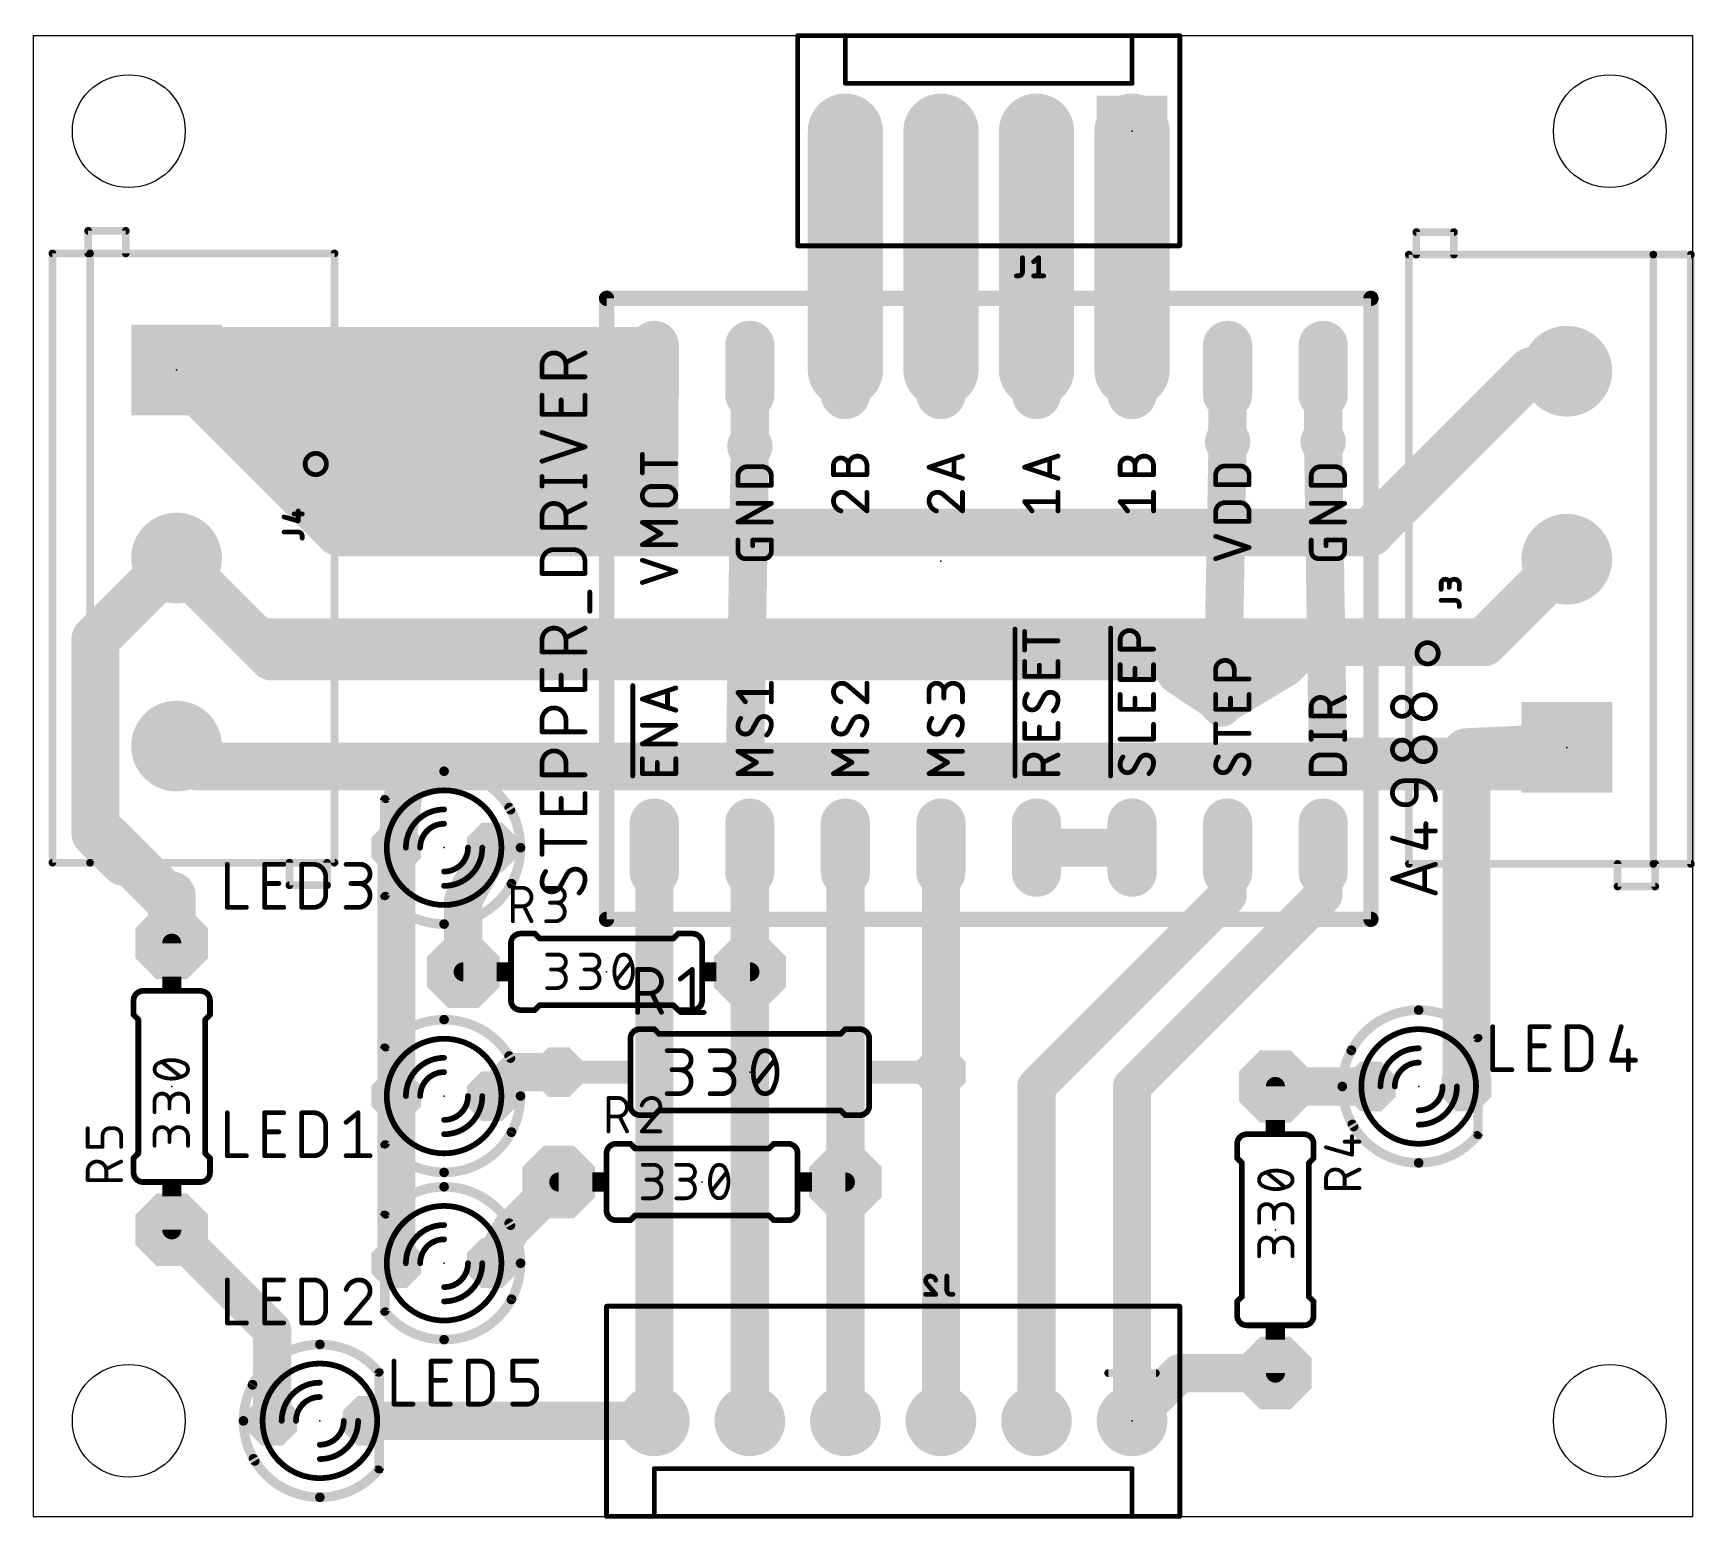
# Model space of a CAD drawing. Extents: x 36.8 to 81, y -0.1 to 39.4.
import ezdxf

# ---------------------------------------------------------------- set-up
doc = ezdxf.new("R2010")
doc.units = 0
for name, color, linetype in [('1', 22, 'CONTINUOUS'), ('16', 175, 'CONTINUOUS'), ('17', 82, 'CONTINUOUS'), ('18', 82, 'CONTINUOUS'), ('20', 30, 'CONTINUOUS'), ('21', 253, 'CONTINUOUS'), ('22', 253, 'CONTINUOUS'), ('23', 7, 'CONTINUOUS'), ('24', 7, 'CONTINUOUS'), ('25', 253, 'CONTINUOUS'), ('26', 253, 'CONTINUOUS'), ('27', 253, 'CONTINUOUS'), ('51', 253, 'CONTINUOUS')]:
    doc.layers.add(name, color=color, linetype=linetype)

# ---------------------------------------------------------------- blocks, each defined once
blk = doc.blocks.new('SQUAREP')
blk.add_solid([(-0.5, -0.5), (0.5, -0.5), (-0.5, 0.5), (0.5, 0.5)])
blk = doc.blocks.new('ROUNDP')
at = {"const_width": 0.5}
blk.add_lwpolyline([(0, -0.25, 1), (0, 0.25, 1), (0, -0.25)], format="xyb", dxfattribs=at)
blk = doc.blocks.new('OCTAGONP')
at = {"const_width": 0.5}
blk.add_lwpolyline([(-0.25, -0.1036), (-0.25, 0.1036), (-0.1036, 0.25), (0.1036, 0.25), (0.25, 0.1036), (0.25, -0.1036), (0.1036, -0.25), (-0.1036, -0.25), (-0.25, -0.1036), (-0.25, 0.1036)], dxfattribs=at)
blk = doc.blocks.new('RECT')
blk.add_solid([(-0.5, -0.5), (0.5, -0.5), (-0.5, 0.5), (0.5, 0.5)])
blk = doc.blocks.new('LONGP100')
at = {"const_width": 1}
blk.add_lwpolyline([(-0.5, 0), (0.5, 0)], dxfattribs=at)
at = {"const_width": 0.5}
for points in [[(-0.5, 0.25, 1), (-0.5, -0.25)], [(0.5, -0.25, 1), (0.5, 0.25)]]:
    blk.add_lwpolyline(points, format="xyb", dxfattribs=at)
blk = doc.blocks.new('ROUNDV')
at = {"const_width": 0.5}
blk.add_lwpolyline([(0, -0.25, 1), (0, 0.25, 1), (0, -0.25)], format="xyb", dxfattribs=at)

msp = doc.modelspace()

# ---------------------------------------------------------------- linework, layer by layer
at = {"layer": '1', "const_width": 1.016}
for points in [[(55.753, 20.066), (55.88, 28.448)], [(68.58, 28.575), (68.453, 21.717)], [(71.12, 28.575), (71.247, 20.066)]]:
    msp.add_lwpolyline(points, dxfattribs=at)
at = {"layer": '1', "const_width": 0.508}
for points in [[(56.134, 28.4442, 1), (55.626, 28.4518)], [(68.834, 28.5703, 1), (68.326, 28.5797)], [(71.374, 28.5788, 1), (70.866, 28.5712)], [(68.199, 21.7217, 1), (68.707, 21.7123)], [(55.499, 20.0698, 1), (56.007, 20.0622)], [(70.993, 20.0622, 1), (71.501, 20.0698)]]:
    msp.add_lwpolyline(points, format="xyb", dxfattribs=at)
at = {"layer": '16'}
for points, const_width in [([(58.42, 30.48), (58.42, 36.83)], 2), ([(60.96, 36.83), (60.96, 30.48)], 2), ([(63.5, 36.83), (63.5, 30.48)], 2), ([(66.04, 36.83), (66.04, 30.48)], 2), ([(40.132, 29.972), (40.132, 30.988)], 1.27), ([(40.132, 30.988), (53.213, 30.988)], 1.27), ([(53.213, 30.988), (53.34, 31.115)], 1.27), ([(53.34, 31.115), (53.34, 30.48)], 1.27), ([(40.64, 30.48), (41.275, 29.845)], 1.27), ([(43.18, 30.48), (42.545, 29.845)], 1.27), ([(43.18, 30.48), (44.45, 30.48)], 1.27), ([(43.18, 30.48), (43.18, 27.94)], 1.27), ([(44.45, 30.48), (45.72, 30.48)], 1.27), ([(44.45, 30.48), (44.45, 26.67)], 1.27), ([(45.72, 30.48), (46.99, 30.48)], 1.27), ([(45.72, 30.48), (45.72, 26.162)], 1.27), ([(46.99, 30.48), (48.26, 30.48)], 1.27), ([(46.99, 30.48), (46.99, 26.162)], 1.27), ([(48.26, 30.48), (49.53, 30.48)], 1.27), ([(48.26, 30.48), (48.26, 26.162)], 1.27), ([(49.53, 30.48), (50.8, 30.48)], 1.27), ([(49.53, 30.48), (49.53, 26.162)], 1.27), ([(50.8, 30.48), (52.07, 30.48)], 1.27), ([(50.8, 30.48), (50.8, 26.162)], 1.27), ([(52.07, 30.48), (53.34, 30.48)], 1.27), ([(52.07, 30.48), (52.07, 26.162)], 1.27), ([(53.34, 30.48), (53.34, 26.162)], 1.27), ([(55.88, 30.48), (55.88, 28.448)], 1.016), ([(68.58, 28.575), (68.58, 30.48)], 1.016), ([(71.12, 30.48), (71.12, 28.575)], 1.016), ([(76.6497, 30.447), (72.39, 26.1874)], 1.27), ([(77.597, 30.447), (76.6497, 30.447)], 1.27), ([(41.275, 29.845), (41.91, 29.21)], 1.27), ([(42.545, 29.845), (41.275, 29.845)], 1.27), ([(42.545, 29.845), (41.91, 29.21)], 1.27), ([(41.91, 29.21), (43.18, 27.94)], 1.27), ([(43.18, 27.94), (44.45, 26.67)], 1.27), ([(44.45, 26.67), (44.958, 26.162)], 1.27), ([(45.72, 26.162), (44.958, 26.162)], 1.27), ([(46.99, 26.162), (45.72, 26.162)], 1.27), ([(48.26, 26.162), (46.99, 26.162)], 1.27), ([(49.53, 26.162), (48.26, 26.162)], 1.27), ([(50.8, 26.162), (49.53, 26.162)], 1.27), ([(52.07, 26.162), (50.8, 26.162)], 1.27), ([(53.34, 26.162), (52.07, 26.162)], 1.27), ([(72.39, 26.162), (53.34, 26.162)], 1.27), ([(72.39, 26.162), (72.39, 26.1874)], 1.27), ([(40.64, 25.48), (38.481, 23.321)], 1.27), ([(40.64, 25.4), (40.64, 25.48)], 1.27), ([(42.799, 23.241), (40.64, 25.4)], 1.27), ([(75.391, 23.241), (77.51, 25.36)], 1.27), ([(77.51, 25.36), (77.597, 25.447)], 1.016), ([(38.481, 23.321), (38.481, 18.161)], 1.27), ([(43.18, 22.86), (42.799, 23.241)], 1.27), ([(68.072, 23.241), (42.799, 23.241)], 1.27), ([(68.072, 23.241), (67.31, 22.479)], 1.27), ([(70.612, 23.241), (68.072, 23.241)], 1.27), ([(70.0405, 22.6695), (70.612, 23.241)], 1.27), ([(70.612, 23.241), (75.391, 23.241)], 1.27), ([(67.31, 22.86), (43.18, 22.86)], 1.27), ([(67.31, 22.479), (67.31, 22.86)], 1.27), ([(69.85, 22.86), (68.58, 22.86)], 1.27), ([(70.0405, 22.6695), (69.85, 22.86)], 1.27), ([(68.453, 21.717), (67.31, 22.479)], 1.27), ([(68.453, 21.717), (70.0405, 22.6695)], 1.27), ([(68.3353, 21.59), (68.421, 21.5044)], 1.016), ([(68.421, 21.5044), (68.453, 21.717)], 1.016), ([(40.64, 20.48), (41.181, 19.939)], 1.27), ([(74.676, 20.066), (74.93, 20.32)], 1.27), ([(77.597, 20.447), (74.93, 20.32)], 1.27), ([(74.93, 20.32), (74.93, 11.43)], 1.27), ([(77.089, 19.939), (77.597, 20.447)], 1.27), ([(41.181, 19.939), (45.72, 19.939)], 1.27), ([(45.72, 19.939), (46.99, 19.939)], 1.27), ([(46.99, 19.939), (46.736, 19.685)], 1.016), ([(46.99, 19.939), (77.089, 19.939)], 1.27), ([(46.99, 19.939), (55.753, 19.939)], 1.016), ([(55.753, 20.066), (55.753, 19.939)], 1.016), ([(71.247, 19.939), (55.753, 19.939)], 1.016), ([(71.247, 20.066), (74.676, 20.066)], 1.27), ([(71.247, 20.066), (71.247, 19.939)], 1.016), ([(46.736, 19.685), (46.482, 17.78)], 1.016), ([(74.93, 11.43), (74.93, 19.05)], 1.016), ([(39.243, 17.399), (38.481, 18.161)], 1.27), ([(38.481, 18.161), (38.862, 18.161)], 1.016), ([(38.862, 18.161), (40.513, 16.51)], 1.016), ([(46.482, 11.176), (46.482, 17.78)], 1.016), ([(49.022, 17.78), (48.26, 16.383)], 1.016), ([(53.34, 17.78), (53.34, 2.54)], 1.016), ([(55.88, 17.78), (55.88, 14.478)], 1.016), ([(58.42, 17.78), (58.42, 2.54)], 1.016), ([(58.42, 8.89), (58.42, 17.78)], 1.016), ([(60.96, 17.78), (60.96, 2.54)], 1.016), ([(60.96, 11.811), (60.96, 17.78)], 1.016), ([(63.5, 17.78), (66.04, 17.78)], 1.016), ([(68.58, 17.78), (68.58, 16.51)], 1.016), ([(71.12, 17.78), (71.12, 16.51)], 1.016), ([(40.513, 16.129), (39.243, 17.399)], 1.016), ([(40.513, 16.51), (40.513, 15.24)], 1.27), ([(48.26, 16.383), (48.26, 14.478)], 1.016), ([(68.58, 16.51), (63.5, 11.43)], 1.016), ([(71.12, 16.51), (66.04, 11.43)], 1.016), ([(40.513, 16.129), (40.513, 15.24)], 1.27), ([(40.513, 15.24), (40.64, 15.367)], 1.27), ([(55.88, 14.478), (55.88, 2.54)], 1.016), ([(49.022, 11.176), (49.657, 11.811)], 1.016), ([(49.657, 11.811), (50.8, 11.811)], 1.016), ([(63.5, 11.43), (63.5, 2.54)], 1.016), ([(66.04, 11.43), (66.04, 2.54)], 1.016), ([(69.85, 11.43), (72.39, 11.43)], 1.016), ([(46.482, 6.731), (46.482, 11.176)], 1.016), ([(50.8, 8.89), (49.53, 7.62)], 1.016), ([(40.513, 7.62), (43.18, 4.953)], 1.016), ([(49.53, 7.62), (49.022, 6.731)], 1.016), ([(43.18, 4.953), (43.18, 2.54)], 1.016), ([(67.31, 3.81), (66.04, 2.54)], 1.016), ([(69.85, 3.81), (67.31, 3.81)], 1.016), ([(45.72, 2.54), (53.34, 2.54)], 1.016)]:
    msp.add_lwpolyline(points, dxfattribs=dict(at, const_width=const_width))
for points, const_width in [([(58.92, 36.83, 1), (57.92, 36.83)], 1), ([(61.46, 36.83, 1), (60.46, 36.83)], 1), ([(64, 36.83, 1), (63, 36.83)], 1), ([(66.54, 36.83, 1), (65.54, 36.83)], 1), ([(40.4495, 30.988, 1), (39.8145, 30.988)], 0.635), ([(40.132, 31.3055, 1), (40.132, 30.6705)], 0.635), ([(52.9885, 31.2125, 1), (53.4375, 30.7635)], 0.635), ([(53.6575, 31.115, 1), (53.0225, 31.115)], 0.635), ([(53.5645, 30.8905, 1), (53.1155, 31.3395)], 0.635), ([(53.213, 30.6705, 1), (53.213, 31.3055)], 0.635), ([(40.8645, 30.7045, 1), (40.4155, 30.2555)], 0.635), ([(43.18, 30.7975, 1), (43.18, 30.1625)], 0.635), ([(43.4975, 30.48, 1), (42.8625, 30.48)], 0.635), ([(43.4045, 30.2555, 1), (42.9555, 30.7045)], 0.635), ([(44.45, 30.7975, 1), (44.45, 30.1625)], 0.635), ([(44.7675, 30.48, 1), (44.1325, 30.48)], 0.635), ([(44.45, 30.1625, 1), (44.45, 30.7975)], 0.635), ([(45.72, 30.7975, 1), (45.72, 30.1625)], 0.635), ([(46.0375, 30.48, 1), (45.4025, 30.48)], 0.635), ([(45.72, 30.1625, 1), (45.72, 30.7975)], 0.635), ([(46.99, 30.7975, 1), (46.99, 30.1625)], 0.635), ([(47.3075, 30.48, 1), (46.6725, 30.48)], 0.635), ([(46.99, 30.1625, 1), (46.99, 30.7975)], 0.635), ([(48.26, 30.7975, 1), (48.26, 30.1625)], 0.635), ([(48.5775, 30.48, 1), (47.9425, 30.48)], 0.635), ([(48.26, 30.1625, 1), (48.26, 30.7975)], 0.635), ([(49.53, 30.7975, 1), (49.53, 30.1625)], 0.635), ([(49.8475, 30.48, 1), (49.2125, 30.48)], 0.635), ([(49.53, 30.1625, 1), (49.53, 30.7975)], 0.635), ([(50.8, 30.7975, 1), (50.8, 30.1625)], 0.635), ([(51.1175, 30.48, 1), (50.4825, 30.48)], 0.635), ([(50.8, 30.1625, 1), (50.8, 30.7975)], 0.635), ([(52.07, 30.7975, 1), (52.07, 30.1625)], 0.635), ([(52.3875, 30.48, 1), (51.7525, 30.48)], 0.635), ([(52.07, 30.1625, 1), (52.07, 30.7975)], 0.635), ([(53.6575, 30.48, 1), (53.0225, 30.48)], 0.635), ([(53.34, 30.1625, 1), (53.34, 30.7975)], 0.635), ([(56.134, 30.48, 1), (55.626, 30.48)], 0.508), ([(57.92, 30.48, 1), (58.92, 30.48)], 1), ([(60.46, 30.48, 1), (61.46, 30.48)], 1), ([(63, 30.48, 1), (64, 30.48)], 1), ([(65.54, 30.48, 1), (66.54, 30.48)], 1), ([(68.834, 30.48, 1), (68.326, 30.48)], 0.508), ([(71.374, 30.48, 1), (70.866, 30.48)], 0.508), ([(76.6497, 30.7645, 1), (76.6497, 30.1295)], 0.635), ([(76.8742, 30.2225, 1), (76.4251, 30.6715)], 0.635), ([(77.597, 30.1295, 1), (77.597, 30.7645)], 0.635), ([(41.4995, 30.0695, 1), (41.0505, 29.6205)], 0.635), ([(41.275, 30.1625, 1), (41.275, 29.5275)], 0.635), ([(42.7695, 29.6205, 1), (42.3205, 30.0695)], 0.635), ([(42.545, 29.5275, 1), (42.545, 30.1625)], 0.635), ([(53.0225, 30.48, 1), (53.6575, 30.48)], 0.635), ([(39.8145, 29.972, 1), (40.4495, 29.972)], 0.635), ([(41.0505, 29.6205, 1), (41.4995, 30.0695)], 0.635), ([(42.3205, 30.0695, 1), (42.7695, 29.6205)], 0.635), ([(42.1345, 29.4345, 1), (41.6855, 28.9855)], 0.635), ([(41.6855, 29.4345, 1), (42.1345, 28.9855)], 0.635), ([(41.6855, 28.9855, 1), (42.1345, 29.4345)], 0.635), ([(68.326, 28.575, 1), (68.834, 28.575)], 0.508), ([(70.866, 28.575, 1), (71.374, 28.575)], 0.508), ([(43.4045, 28.1645, 1), (42.9555, 27.7155)], 0.635), ([(42.9555, 27.7155, 1), (43.4045, 28.1645)], 0.635), ([(55.626, 28.448, 1), (56.134, 28.448)], 0.508), ([(42.8625, 27.94, 1), (43.4975, 27.94)], 0.635), ([(44.6745, 26.8945, 1), (44.2255, 26.4455)], 0.635), ([(44.1325, 26.67, 1), (44.7675, 26.67)], 0.635), ([(44.2255, 26.4455, 1), (44.6745, 26.8945)], 0.635), ([(44.958, 26.4795, 1), (44.958, 25.8445)], 0.635), ([(44.7335, 25.9375, 1), (45.1825, 26.3865)], 0.635), ([(45.72, 26.4795, 1), (45.72, 25.8445)], 0.635), ([(45.72, 25.8445, 1), (45.72, 26.4795)], 0.635), ([(46.99, 26.4795, 1), (46.99, 25.8445)], 0.635), ([(46.99, 25.8445, 1), (46.99, 26.4795)], 0.635), ([(48.26, 26.4795, 1), (48.26, 25.8445)], 0.635), ([(48.26, 25.8445, 1), (48.26, 26.4795)], 0.635), ([(49.53, 26.4795, 1), (49.53, 25.8445)], 0.635), ([(49.53, 25.8445, 1), (49.53, 26.4795)], 0.635), ([(50.8, 26.4795, 1), (50.8, 25.8445)], 0.635), ([(50.8, 25.8445, 1), (50.8, 26.4795)], 0.635), ([(52.07, 26.4795, 1), (52.07, 25.8445)], 0.635), ([(52.07, 25.8445, 1), (52.07, 26.4795)], 0.635), ([(53.34, 26.4795, 1), (53.34, 25.8445)], 0.635), ([(53.34, 25.8445, 1), (53.34, 26.4795)], 0.635), ([(72.7075, 26.1874, 1), (72.0725, 26.1874)], 0.635), ([(72.1655, 26.4119, 1), (72.6145, 25.9628)], 0.635), ([(72.39, 25.8445, 1), (72.39, 26.4795)], 0.635), ([(40.9575, 25.48, 1), (40.3225, 25.48)], 0.635), ([(40.8645, 25.2555, 1), (40.4155, 25.7045)], 0.635), ([(45.4025, 26.162, 1), (46.0375, 26.162)], 0.635), ([(46.6725, 26.162, 1), (47.3075, 26.162)], 0.635), ([(47.9425, 26.162, 1), (48.5775, 26.162)], 0.635), ([(49.2125, 26.162, 1), (49.8475, 26.162)], 0.635), ([(50.4825, 26.162, 1), (51.1175, 26.162)], 0.635), ([(51.7525, 26.162, 1), (52.3875, 26.162)], 0.635), ([(53.0225, 26.162, 1), (53.6575, 26.162)], 0.635), ([(72.0725, 26.162, 1), (72.7075, 26.162)], 0.635), ([(40.8645, 25.6245, 1), (40.4155, 25.1755)], 0.635), ([(40.3225, 25.4, 1), (40.9575, 25.4)], 0.635), ([(77.7345, 25.1355, 1), (77.2855, 25.5845)], 0.635), ([(77.3304, 25.5396, 1), (77.6896, 25.1804)], 0.508), ([(77.7766, 25.2674, 1), (77.4174, 25.6266)], 0.508), ([(38.7985, 23.321, 1), (38.1635, 23.321)], 0.635), ([(38.2565, 23.5455, 1), (38.7055, 23.0965)], 0.635), ([(43.0235, 23.4655, 1), (42.5745, 23.0165)], 0.635), ([(42.799, 23.5585, 1), (42.799, 22.9235)], 0.635), ([(68.072, 23.5585, 1), (68.072, 22.9235)], 0.635), ([(68.2965, 23.0165, 1), (67.8475, 23.4655)], 0.635), ([(68.072, 22.9235, 1), (68.072, 23.5585)], 0.635), ([(70.612, 23.5585, 1), (70.612, 22.9235)], 0.635), ([(70.8365, 23.0165, 1), (70.3875, 23.4655)], 0.635), ([(70.612, 22.9235, 1), (70.612, 23.5585)], 0.635), ([(75.391, 22.9235, 1), (75.391, 23.5585)], 0.635), ([(42.5745, 23.0165, 1), (43.0235, 23.4655)], 0.635), ([(43.18, 23.1775, 1), (43.18, 22.5425)], 0.635), ([(67.6275, 22.86, 1), (66.9925, 22.86)], 0.635), ([(67.31, 22.5425, 1), (67.31, 23.1775)], 0.635), ([(68.58, 23.1775, 1), (68.58, 22.5425)], 0.635), ([(70.0745, 23.0845, 1), (69.6255, 22.6355)], 0.635), ([(69.85, 22.5425, 1), (69.85, 23.1775)], 0.635), ([(75.1665, 23.4655, 1), (75.6155, 23.0165)], 0.635), ([(42.9555, 22.6355, 1), (43.4045, 23.0845)], 0.635), ([(67.4861, 22.7432, 1), (67.1339, 22.2148)], 0.635), ([(67.0855, 22.7035, 1), (67.5345, 22.2545)], 0.635), ([(69.816, 22.894, 1), (70.265, 22.445)], 0.635), ([(69.816, 22.445, 1), (70.265, 22.894)], 0.635), ([(70.2039, 22.3972, 1), (69.8771, 22.9418)], 0.635), ([(66.9925, 22.479, 1), (67.6275, 22.479)], 0.635), ([(68.2896, 21.9893, 1), (68.6164, 21.4447)], 0.635), ([(68.5149, 21.7696, 1), (68.1557, 21.4104)], 0.508), ([(68.7042, 21.6792, 1), (68.2018, 21.7548)], 0.508), ([(68.2769, 21.4528, 1), (68.6291, 21.9812)], 0.635), ([(68.1698, 21.5422, 1), (68.6721, 21.4665)], 0.508), ([(68.2414, 21.3248, 1), (68.6006, 21.684)], 0.508), ([(40.8645, 20.7045, 1), (40.4155, 20.2555)], 0.635), ([(75.2475, 20.32, 1), (74.6125, 20.32)], 0.635), ([(74.9149, 20.6371, 1), (74.9451, 20.0029)], 0.635), ([(75.1545, 20.0955, 1), (74.7055, 20.5445)], 0.635), ([(77.8215, 20.2225, 1), (77.3725, 20.6715)], 0.635), ([(77.6121, 20.1299, 1), (77.5819, 20.7641)], 0.635), ([(41.181, 20.2565, 1), (41.181, 19.6215)], 0.635), ([(40.9565, 19.7145, 1), (41.4055, 20.1635)], 0.635), ([(45.72, 20.2565, 1), (45.72, 19.6215)], 0.635), ([(45.72, 19.6215, 1), (45.72, 20.2565)], 0.635), ([(46.99, 20.2565, 1), (46.99, 19.6215)], 0.635), ([(46.99, 20.193, 1), (46.99, 19.685)], 0.508), ([(47.1696, 19.7594, 1), (46.8104, 20.1186)], 0.508), ([(46.99, 19.6215, 1), (46.99, 20.2565)], 0.635), ([(56.007, 20.066, 1), (55.499, 20.066)], 0.508), ([(55.753, 20.193, 1), (55.753, 19.685)], 0.508), ([(55.753, 19.685, 1), (55.753, 20.193)], 0.508), ([(71.247, 20.3835, 1), (71.247, 19.7485)], 0.635), ([(71.501, 20.066, 1), (70.993, 20.066)], 0.508), ([(71.247, 19.685, 1), (71.247, 20.193)], 0.508), ([(74.4515, 20.2905, 1), (74.9005, 19.8415)], 0.635), ([(74.676, 19.7485, 1), (74.676, 20.3835)], 0.635), ([(76.8645, 20.1635, 1), (77.3135, 19.7145)], 0.635), ([(77.089, 19.6215, 1), (77.089, 20.2565)], 0.635), ([(46.5564, 19.8646, 1), (46.9156, 19.5054)], 0.508), ([(46.9878, 19.6514, 1), (46.4842, 19.7186)], 0.508), ([(55.499, 19.939, 1), (56.007, 19.939)], 0.508), ([(70.993, 19.939, 1), (71.501, 19.939)], 0.508), ([(75.184, 19.05, 1), (74.676, 19.05)], 0.508), ([(38.7055, 18.3855, 1), (38.2565, 17.9365)], 0.635), ([(38.481, 18.415, 1), (38.481, 17.907)], 0.508), ([(39.0416, 18.3406, 1), (38.6824, 17.9814)], 0.508), ([(38.862, 17.907, 1), (38.862, 18.415)], 0.508), ([(38.1635, 18.161, 1), (38.7985, 18.161)], 0.635), ([(46.736, 17.78, 1), (46.228, 17.78)], 0.508), ([(49.245, 17.6584, 1), (48.799, 17.9016)], 0.508), ([(53.594, 17.78, 1), (53.086, 17.78)], 0.508), ([(56.134, 17.78, 1), (55.626, 17.78)], 0.508), ([(58.674, 17.78, 1), (58.166, 17.78)], 0.508), ([(58.674, 17.78, 1), (58.166, 17.78)], 0.508), ([(61.214, 17.78, 1), (60.706, 17.78)], 0.508), ([(61.214, 17.78, 1), (60.706, 17.78)], 0.508), ([(63.5, 18.034, 1), (63.5, 17.526)], 0.508), ([(66.04, 17.526, 1), (66.04, 18.034)], 0.508), ([(68.834, 17.78, 1), (68.326, 17.78)], 0.508), ([(71.374, 17.78, 1), (70.866, 17.78)], 0.508), ([(39.0185, 17.1745, 1), (39.4675, 17.6235)], 0.635), ([(39.4226, 17.5786, 1), (39.0634, 17.2194)], 0.508), ([(46.2302, 17.8136, 1), (46.7338, 17.7464)], 0.508), ([(40.8305, 16.51, 1), (40.1955, 16.51)], 0.635), ([(40.3334, 16.3304, 1), (40.6926, 16.6896)], 0.508), ([(48.514, 16.383, 1), (48.006, 16.383)], 0.508), ([(68.7596, 16.3304, 1), (68.4004, 16.6896)], 0.508), ([(71.2996, 16.3304, 1), (70.9404, 16.6896)], 0.508), ([(40.8305, 16.129, 1), (40.1955, 16.129)], 0.635), ([(40.3334, 15.9494, 1), (40.6926, 16.3086)], 0.508), ([(48.037, 16.5046, 1), (48.483, 16.2614)], 0.508), ([(68.326, 16.51, 1), (68.834, 16.51)], 0.508), ([(70.866, 16.51, 1), (71.374, 16.51)], 0.508), ([(40.8645, 15.1425, 1), (40.4155, 15.5915)], 0.635), ([(40.2885, 15.4645, 1), (40.7375, 15.0155)], 0.635), ([(40.1955, 15.24, 1), (40.8305, 15.24)], 0.635), ([(40.1955, 15.24, 1), (40.8305, 15.24)], 0.635), ([(48.006, 14.478, 1), (48.514, 14.478)], 0.508), ([(56.134, 14.478, 1), (55.626, 14.478)], 0.508), ([(55.626, 14.478, 1), (56.134, 14.478)], 0.508), ([(49.657, 12.065, 1), (49.657, 11.557)], 0.508), ([(49.8366, 11.6314, 1), (49.4774, 11.9906)], 0.508), ([(50.8, 11.557, 1), (50.8, 12.065)], 0.508), ([(60.706, 11.811, 1), (61.214, 11.811)], 0.508), ([(63.754, 11.43, 1), (63.246, 11.43)], 0.508), ([(66.294, 11.43, 1), (65.786, 11.43)], 0.508), ([(69.85, 11.684, 1), (69.85, 11.176)], 0.508), ([(72.39, 11.176, 1), (72.39, 11.684)], 0.508), ([(46.736, 11.176, 1), (46.228, 11.176)], 0.508), ([(48.8424, 11.3556, 1), (49.2016, 10.9964)], 0.508), ([(63.3204, 11.6096, 1), (63.6796, 11.2504)], 0.508), ([(65.8604, 11.6096, 1), (66.2196, 11.2504)], 0.508), ([(74.6125, 11.43, 1), (75.2475, 11.43)], 0.635), ([(74.676, 11.43, 1), (75.184, 11.43)], 0.508), ([(46.228, 11.176, 1), (46.736, 11.176)], 0.508), ([(50.9796, 8.7104, 1), (50.6204, 9.0696)], 0.508), ([(58.166, 8.89, 1), (58.674, 8.89)], 0.508), ([(40.6926, 7.7996, 1), (40.3334, 7.4404)], 0.508), ([(49.3504, 7.7996, 1), (49.7096, 7.4404)], 0.508), ([(49.7505, 7.494, 1), (49.3095, 7.746)], 0.508), ([(48.8015, 6.857, 1), (49.2425, 6.605)], 0.508), ([(46.228, 6.731, 1), (46.736, 6.731)], 0.508), ([(43.434, 4.953, 1), (42.926, 4.953)], 0.508), ([(43.0004, 4.7734, 1), (43.3596, 5.1326)], 0.508), ([(67.31, 4.064, 1), (67.31, 3.556)], 0.508), ([(67.4896, 3.6304, 1), (67.1304, 3.9896)], 0.508), ([(69.85, 3.556, 1), (69.85, 4.064)], 0.508), ([(42.926, 2.54, 1), (43.434, 2.54)], 0.508), ([(45.72, 2.794, 1), (45.72, 2.286)], 0.508), ([(53.086, 2.54, 1), (53.594, 2.54)], 0.508), ([(53.34, 2.286, 1), (53.34, 2.794)], 0.508), ([(55.626, 2.54, 1), (56.134, 2.54)], 0.508), ([(58.166, 2.54, 1), (58.674, 2.54)], 0.508), ([(60.706, 2.54, 1), (61.214, 2.54)], 0.508), ([(63.246, 2.54, 1), (63.754, 2.54)], 0.508), ([(65.8604, 2.7196, 1), (66.2196, 2.3604)], 0.508), ([(65.786, 2.54, 1), (66.294, 2.54)], 0.508)]:
    msp.add_lwpolyline(points, format="xyb", dxfattribs=dict(at, const_width=const_width))
at = {"layer": '20'}
for p, q in [((80.95, 39.36), (36.83, 39.36)), ((36.83, 39.36), (36.83, 0)), ((80.95, 0), (80.95, 39.36)), ((36.83, 0), (80.95, 0))]:
    msp.add_line(p, q, dxfattribs=at)
for centre in [(39.37, 36.83), (78.74, 36.83), (39.37, 2.54), (78.74, 2.54)]:
    msp.add_circle(centre, 1.5, dxfattribs=at)
at = {"layer": '21'}
for points, const_width in [([(57.15, 39.4018, 1), (57.15, 39.3383)], 0.0635), ([(57.1818, 39.37, 1), (57.1183, 39.37)], 0.0635), ([(58.4518, 39.37, 1), (58.3882, 39.37)], 0.0635), ([(58.42, 39.4018, 1), (58.42, 39.3383)], 0.0635), ([(58.42, 39.3383, 1), (58.42, 39.4018)], 0.0635), ([(66.04, 39.4018, 1), (66.04, 39.3383)], 0.0635), ([(66.0718, 39.37, 1), (66.0083, 39.37)], 0.0635), ([(66.04, 39.3383, 1), (66.04, 39.4018)], 0.0635), ([(67.3418, 39.37, 1), (67.2782, 39.37)], 0.0635), ([(67.31, 39.3383, 1), (67.31, 39.4018)], 0.0635), ([(58.42, 38.1318, 1), (58.42, 38.0682)], 0.0635), ([(58.3882, 38.1, 1), (58.4518, 38.1)], 0.0635), ([(66.0083, 38.1, 1), (66.0718, 38.1)], 0.0635), ([(66.04, 38.0682, 1), (66.04, 38.1318)], 0.0635), ([(37.3908, 33.58, 1), (37.2892, 33.58)], 0.1016), ([(37.34, 33.6308, 1), (37.34, 33.5292)], 0.1016), ([(38.34, 33.6308, 1), (38.34, 33.5292)], 0.1016), ([(38.3908, 33.58, 1), (38.2892, 33.58)], 0.1016), ([(38.34, 33.5292, 1), (38.34, 33.6308)], 0.1016), ([(44.8908, 33.58, 1), (44.7892, 33.58)], 0.1016), ([(44.84, 33.5292, 1), (44.84, 33.6308)], 0.1016), ([(57.15, 33.8138, 1), (57.15, 33.7503)], 0.0635), ([(57.1183, 33.782, 1), (57.1818, 33.782)], 0.0635), ([(67.2782, 33.782, 1), (67.3418, 33.782)], 0.0635), ([(67.31, 33.7503, 1), (67.31, 33.8138)], 0.0635), ([(73.4478, 33.547, 1), (73.3462, 33.547)], 0.1016), ([(73.397, 33.5978, 1), (73.397, 33.4962)], 0.1016), ([(79.897, 33.5978, 1), (79.897, 33.4962)], 0.1016), ([(79.9478, 33.547, 1), (79.8462, 33.547)], 0.1016), ([(79.897, 33.4962, 1), (79.897, 33.5978)], 0.1016), ([(80.9478, 33.547, 1), (80.8462, 33.547)], 0.1016), ([(80.897, 33.4962, 1), (80.897, 33.5978)], 0.1016), ([(52.1716, 32.385, 1), (51.9684, 32.385)], 0.2032), ([(52.07, 32.4866, 1), (52.07, 32.2834)], 0.2032), ([(72.4916, 32.385, 1), (72.2884, 32.385)], 0.2032), ([(72.39, 32.2834, 1), (72.39, 32.4866)], 0.2032), ([(53.0543, 28.2369, 1), (52.9907, 28.2369)], 0.0635), ([(53.0225, 28.0217, 1), (53.0225, 27.9582)], 0.0635), ([(53.9115, 27.9582, 1), (53.9115, 28.0217)], 0.0635), ([(55.8094, 27.9081, 0.4142), (55.5625, 27.6612)], 0.127), ([(55.8094, 27.9398, 1), (55.8094, 27.8764)], 0.0635), ([(55.8094, 27.8764, 1), (55.8094, 27.9398)], 0.0635), ([(56.4515, 27.6612, 0.4142), (56.2046, 27.9081)], 0.127), ([(56.2046, 27.9398, 1), (56.2046, 27.8764)], 0.0635), ([(56.2046, 27.8764, 1), (56.2046, 27.9398)], 0.0635), ([(58.4976, 27.9427, 1), (58.1025, 27.9427)], 0.127), ([(58.1343, 27.9427, 1), (58.0708, 27.9427)], 0.0635), ([(58.0708, 27.9427, 1), (58.1343, 27.9427)], 0.0635), ([(58.9915, 27.9427, 1), (58.4976, 27.9427)], 0.127), ([(58.5294, 27.9427, 1), (58.4659, 27.9427)], 0.0635), ([(58.4659, 27.9427, 1), (58.5294, 27.9427)], 0.0635), ([(58.4659, 27.9427, 1), (58.5294, 27.9427)], 0.0635), ([(59.0233, 27.9427, 1), (58.9597, 27.9427)], 0.0635), ([(58.9597, 27.9427, 1), (59.0233, 27.9427)], 0.0635), ([(60.6525, 27.925, 1), (60.6325, 27.8647)], 0.0635), ([(60.6325, 27.925, 1), (60.6525, 27.8647)], 0.0635), ([(61.341, 28.1171, 1), (61.2775, 28.1171)], 0.0635), ([(61.5415, 28.1611, 1), (61.5215, 28.2213)], 0.0635), ([(63.1925, 27.925, 1), (63.1725, 27.8647)], 0.0635), ([(63.1725, 27.925, 1), (63.1925, 27.8647)], 0.0635), ([(63.881, 28.1171, 1), (63.8175, 28.1171)], 0.0635), ([(64.0815, 28.1611, 1), (64.0615, 28.2213)], 0.0635), ([(66.1176, 27.9427, 1), (65.7225, 27.9427)], 0.127), ([(65.7542, 27.9427, 1), (65.6907, 27.9427)], 0.0635), ([(65.6907, 27.9427, 1), (65.7542, 27.9427)], 0.0635), ([(66.6115, 27.9427, 1), (66.1176, 27.9427)], 0.127), ([(66.1494, 27.9427, 1), (66.0859, 27.9427)], 0.0635), ([(66.0859, 27.9427, 1), (66.1494, 27.9427)], 0.0635), ([(66.0859, 27.9427, 1), (66.1494, 27.9427)], 0.0635), ([(66.6433, 27.9427, 1), (66.5798, 27.9427)], 0.0635), ([(66.5798, 27.9427, 1), (66.6433, 27.9427)], 0.0635), ([(68.5094, 27.927, 0.4142), (68.2625, 27.6801)], 0.127), ([(68.5094, 27.9588, 1), (68.5094, 27.8953)], 0.0635), ([(68.5094, 27.8953, 1), (68.5094, 27.9588)], 0.0635), ([(68.9046, 27.9588, 1), (68.9046, 27.8953)], 0.0635), ([(69.1515, 27.6801, 0.4142), (68.9046, 27.927)], 0.127), ([(68.9046, 27.8953, 1), (68.9046, 27.9588)], 0.0635), ([(71.0494, 27.9081, 0.4142), (70.8025, 27.6612)], 0.127), ([(71.0494, 27.9398, 1), (71.0494, 27.8764)], 0.0635), ([(71.0494, 27.8764, 1), (71.0494, 27.9398)], 0.0635), ([(71.6915, 27.6612, 0.4142), (71.4446, 27.9081)], 0.127), ([(71.4446, 27.9398, 1), (71.4446, 27.8764)], 0.0635), ([(71.4446, 27.8764, 1), (71.4446, 27.9398)], 0.0635), ([(52.9907, 27.743, 1), (53.0543, 27.743)], 0.0635), ([(53.2694, 27.3835, 1), (53.2694, 26.8896)], 0.127), ([(53.2694, 27.4152, 1), (53.2694, 27.3517)], 0.0635), ([(53.2694, 27.3517, 1), (53.2694, 27.4152)], 0.0635), ([(53.6646, 26.8896, 1), (53.6646, 27.3835)], 0.127), ([(53.6646, 27.4152, 1), (53.6646, 27.3517)], 0.0635), ([(53.6646, 27.3517, 1), (53.6646, 27.4152)], 0.0635), ([(55.5943, 27.6612, 1), (55.5307, 27.6612)], 0.0635), ([(55.5307, 27.6612, 1), (55.5943, 27.6612)], 0.0635), ([(55.5625, 27.446, 1), (55.5625, 27.3825)], 0.0635), ([(55.5307, 27.4142, 1), (55.5943, 27.4142)], 0.0635), ([(56.4833, 27.6612, 1), (56.4198, 27.6612)], 0.0635), ([(56.4198, 27.6612, 1), (56.4833, 27.6612)], 0.0635), ([(56.4198, 27.4142, 1), (56.4833, 27.4142)], 0.0635), ([(56.4515, 27.3825, 1), (56.4515, 27.446)], 0.0635), ([(58.1025, 27.7275, 1), (58.1025, 27.664)], 0.0635), ([(58.0708, 27.6957, 1), (58.1343, 27.6957)], 0.0635), ([(58.4659, 27.6957, 1), (58.5294, 27.6957)], 0.0635), ([(58.9597, 27.6957, 1), (59.0233, 27.6957)], 0.0635), ([(58.9915, 27.664, 1), (58.9915, 27.7275)], 0.0635), ([(61.2775, 27.6726, 1), (61.341, 27.6726)], 0.0635), ([(61.5215, 27.5684, 1), (61.5415, 27.6286)], 0.0635), ([(63.8175, 27.6726, 1), (63.881, 27.6726)], 0.0635), ([(64.0615, 27.5684, 1), (64.0815, 27.6286)], 0.0635), ([(65.7225, 27.7275, 1), (65.7225, 27.664)], 0.0635), ([(65.6907, 27.6957, 1), (65.7542, 27.6957)], 0.0635), ([(66.0859, 27.6957, 1), (66.1494, 27.6957)], 0.0635), ([(66.5798, 27.6957, 1), (66.6433, 27.6957)], 0.0635), ([(66.6115, 27.664, 1), (66.6115, 27.7275)], 0.0635), ([(68.2943, 27.6801, 1), (68.2308, 27.6801)], 0.0635), ([(68.2308, 27.6801, 1), (68.2943, 27.6801)], 0.0635), ([(68.2625, 27.4649, 1), (68.2625, 27.4014)], 0.0635), ([(68.2308, 27.4331, 1), (68.2943, 27.4331)], 0.0635), ([(69.1833, 27.6801, 1), (69.1197, 27.6801)], 0.0635), ([(69.1197, 27.6801, 1), (69.1833, 27.6801)], 0.0635), ([(69.1197, 27.4331, 1), (69.1833, 27.4331)], 0.0635), ([(69.1515, 27.4014, 1), (69.1515, 27.4649)], 0.0635), ([(70.8343, 27.6612, 1), (70.7708, 27.6612)], 0.0635), ([(70.7708, 27.6612, 1), (70.8343, 27.6612)], 0.0635), ([(70.8025, 27.446, 1), (70.8025, 27.3825)], 0.0635), ([(70.7708, 27.4142, 1), (70.8343, 27.4142)], 0.0635), ([(71.7233, 27.6612, 1), (71.6598, 27.6612)], 0.0635), ([(71.6598, 27.6612, 1), (71.7233, 27.6612)], 0.0635), ([(71.6598, 27.4142, 1), (71.7233, 27.4142)], 0.0635), ([(71.6915, 27.3825, 1), (71.6915, 27.446)], 0.0635), ([(53.2694, 26.9213, 1), (53.2694, 26.8578)], 0.0635), ([(53.2694, 26.8578, 1), (53.2694, 26.9213)], 0.0635), ([(53.6646, 26.9213, 1), (53.6646, 26.8578)], 0.0635), ([(53.6646, 26.8578, 1), (53.6646, 26.9213)], 0.0635), ([(55.5625, 26.9645, 1), (55.5625, 26.901)], 0.0635), ([(56.4669, 26.905, 1), (56.4361, 26.9605)], 0.0635), ([(56.4515, 26.901, 1), (56.4515, 26.9645)], 0.0635), ([(58.3248, 27.2274, 0.4142), (58.1025, 27.0051)], 0.127), ([(58.1025, 27.0051, 0.3252), (58.3001, 26.7335)], 0.127), ([(58.1342, 27.0051, 1), (58.0708, 27.0051)], 0.0635), ([(58.0708, 27.0051, 1), (58.1343, 27.0051)], 0.0635), ([(58.3248, 27.2591, 1), (58.3247, 27.1956)], 0.0635), ([(58.4976, 27.1533, 0.2053), (58.3248, 27.2274)], 0.127), ([(58.3248, 27.1956, 1), (58.3248, 27.2591)], 0.0635), ([(58.5182, 27.1775, 1), (58.477, 27.1291)], 0.0635), ([(58.4746, 27.1314, 1), (58.5206, 27.1752)], 0.0635), ([(59.0233, 27.2274, 1), (58.9597, 27.2274)], 0.0635), ([(60.8648, 27.2274, 0.4142), (60.6425, 27.0051)], 0.127), ([(60.6425, 27.0051, 0.3252), (60.8401, 26.7335)], 0.127), ([(60.6742, 27.0051, 1), (60.6108, 27.0051)], 0.0635), ([(60.6108, 27.0051, 1), (60.6743, 27.0051)], 0.0635), ([(60.8648, 27.2591, 1), (60.8647, 27.1956)], 0.0635), ([(61.0376, 27.1533, 0.2053), (60.8648, 27.2274)], 0.127), ([(60.8648, 27.1956, 1), (60.8648, 27.2591)], 0.0635), ([(61.0582, 27.1775, 1), (61.017, 27.1291)], 0.0635), ([(61.0146, 27.1314, 1), (61.0606, 27.1752)], 0.0635), ([(61.5633, 27.2274, 1), (61.4997, 27.2274)], 0.0635), ([(63.2073, 27.0003, 1), (63.1577, 26.9606)], 0.0635), ([(63.1825, 27.0122, 1), (63.1825, 26.9487)], 0.0635), ([(64.1033, 27.2274, 1), (64.0397, 27.2274)], 0.0635), ([(64.0715, 26.9487, 1), (64.0715, 27.0122)], 0.0635), ([(65.7473, 27.0003, 1), (65.6977, 26.9606)], 0.0635), ([(65.7225, 27.0122, 1), (65.7225, 26.9487)], 0.0635), ([(66.6433, 27.2274, 1), (66.5798, 27.2274)], 0.0635), ([(66.6115, 26.9487, 1), (66.6115, 27.0122)], 0.0635), ([(68.5094, 26.9517, 0.4142), (68.2625, 26.7047)], 0.127), ([(68.5094, 26.9834, 1), (68.5094, 26.9199)], 0.0635), ([(68.5094, 26.9199, 1), (68.5094, 26.9834)], 0.0635), ([(69.1515, 26.7047, 0.4142), (68.9046, 26.9517)], 0.127), ([(68.9046, 26.9834, 1), (68.9046, 26.9199)], 0.0635), ([(68.9046, 26.9199, 1), (68.9046, 26.9834)], 0.0635), ([(70.8025, 26.9645, 1), (70.8025, 26.901)], 0.0635), ([(71.7069, 26.905, 1), (71.6761, 26.9605)], 0.0635), ([(71.6915, 26.901, 1), (71.6915, 26.9645)], 0.0635), ([(55.5625, 26.4706, 1), (55.5625, 26.4071)], 0.0635), ([(56.4515, 26.4071, 1), (56.4515, 26.4706)], 0.0635), ([(58.2903, 26.7033, 1), (58.3098, 26.7637)], 0.0635), ([(58.9597, 26.7335, 1), (59.0233, 26.7335)], 0.0635), ([(58.9709, 26.7093, 1), (59.0121, 26.7577)], 0.0635), ([(60.8303, 26.7033, 1), (60.8498, 26.7637)], 0.0635), ([(61.4997, 26.7335, 1), (61.5633, 26.7335)], 0.0635), ([(61.5109, 26.7093, 1), (61.5521, 26.7577)], 0.0635), ([(63.3553, 26.7137, 1), (63.4048, 26.7533)], 0.0635), ([(64.0397, 26.7335, 1), (64.1033, 26.7335)], 0.0635), ([(65.8953, 26.7137, 1), (65.9448, 26.7533)], 0.0635), ([(66.5798, 26.7335, 1), (66.6433, 26.7335)], 0.0635), ([(68.2943, 26.7047, 1), (68.2308, 26.7047)], 0.0635), ([(68.2308, 26.7047, 1), (68.2943, 26.7047)], 0.0635), ([(68.2625, 26.4895, 1), (68.2625, 26.426)], 0.0635), ([(69.1833, 26.7047, 1), (69.1197, 26.7047)], 0.0635), ([(69.1197, 26.7047, 1), (69.1833, 26.7047)], 0.0635), ([(69.1515, 26.426, 1), (69.1515, 26.4895)], 0.0635), ([(70.8025, 26.4706, 1), (70.8025, 26.4071)], 0.0635), ([(71.6915, 26.4071, 1), (71.6915, 26.4706)], 0.0635), ([(53.0225, 26.4588, 1), (53.0225, 26.3953)], 0.0635), ([(53.0388, 26.4542, 1), (53.0062, 26.3998)], 0.0635), ([(53.5327, 26.1034, 1), (53.5001, 26.1579)], 0.0635), ([(53.5001, 26.1034, 1), (53.5327, 26.1579)], 0.0635), ([(53.9115, 26.3953, 1), (53.9115, 26.4588)], 0.0635), ([(55.5471, 26.4666, 1), (55.5779, 26.4111)], 0.0635), ([(68.2308, 26.4578, 1), (68.2943, 26.4578)], 0.0635), ([(68.2725, 26.0863, 1), (68.2525, 26.026)], 0.0635), ([(69.1197, 26.4578, 1), (69.1833, 26.4578)], 0.0635), ([(70.7871, 26.4666, 1), (70.8179, 26.4111)], 0.0635), ([(53.0225, 25.8661, 1), (53.0225, 25.8026)], 0.0635), ([(53.0062, 25.8616, 1), (53.0388, 25.8071)], 0.0635), ([(53.9115, 25.8026, 1), (53.9115, 25.8661)], 0.0635), ([(55.5943, 25.9574, 1), (55.5307, 25.9574)], 0.0635), ([(55.5625, 25.6611, 0.4142), (55.7601, 25.4635)], 0.127), ([(55.5942, 25.6611, 1), (55.5308, 25.6611)], 0.0635), ([(55.5307, 25.6611, 1), (55.5943, 25.6611)], 0.0635), ([(55.9894, 25.9574, 1), (55.9259, 25.9574)], 0.0635), ([(55.9576, 25.9891, 1), (55.9576, 25.9256)], 0.0635), ([(55.9259, 25.8092, 1), (55.9894, 25.8092)], 0.0635), ([(56.2539, 25.4635, 0.4142), (56.4515, 25.6611)], 0.127), ([(56.4833, 25.9574, 1), (56.4198, 25.9574)], 0.0635), ([(56.4833, 25.6611, 1), (56.4198, 25.6611)], 0.0635), ([(56.4198, 25.6611, 1), (56.4833, 25.6611)], 0.0635), ([(56.4515, 25.9256, 1), (56.4515, 25.9891)], 0.0635), ([(69.1615, 25.7297, 1), (69.1415, 25.79)], 0.0635), ([(69.1415, 25.7297, 1), (69.1615, 25.79)], 0.0635), ([(70.8343, 25.9574, 1), (70.7708, 25.9574)], 0.0635), ([(70.8025, 25.6611, 0.4142), (71.0001, 25.4635)], 0.127), ([(70.8342, 25.6611, 1), (70.7708, 25.6611)], 0.0635), ([(70.7708, 25.6611, 1), (70.8343, 25.6611)], 0.0635), ([(71.2294, 25.9574, 1), (71.1659, 25.9574)], 0.0635), ([(71.1976, 25.9891, 1), (71.1976, 25.9256)], 0.0635), ([(71.1659, 25.8092, 1), (71.2294, 25.8092)], 0.0635), ([(71.4939, 25.4635, 0.4142), (71.6915, 25.6611)], 0.127), ([(71.7233, 25.9574, 1), (71.6598, 25.9574)], 0.0635), ([(71.7233, 25.6611, 1), (71.6598, 25.6611)], 0.0635), ([(71.6598, 25.6611, 1), (71.7233, 25.6611)], 0.0635), ([(71.6915, 25.9256, 1), (71.6915, 25.9891)], 0.0635), ([(53.0325, 25.4513, 1), (53.0125, 25.391)], 0.0635), ([(53.9215, 25.0947, 1), (53.9015, 25.155)], 0.0635), ([(53.9015, 25.0947, 1), (53.9215, 25.155)], 0.0635), ([(55.7601, 25.4952, 1), (55.7601, 25.4318)], 0.0635), ([(55.7601, 25.4318, 1), (55.7601, 25.4952)], 0.0635), ([(56.2539, 25.4952, 1), (56.2539, 25.4317)], 0.0635), ([(56.2539, 25.4318, 1), (56.2539, 25.4952)], 0.0635), ([(68.2525, 25.4936, 1), (68.2725, 25.4334)], 0.0635), ([(71.0001, 25.4952, 1), (71.0001, 25.4318)], 0.0635), ([(71.0001, 25.4318, 1), (71.0001, 25.4952)], 0.0635), ([(71.4939, 25.4952, 1), (71.4939, 25.4317)], 0.0635), ([(71.4939, 25.4318, 1), (71.4939, 25.4952)], 0.0635), ([(53.0125, 24.8586, 1), (53.0325, 24.7984)], 0.0635), ([(62.9603, 23.5902, 1), (62.8967, 23.5902)], 0.0635), ([(63.2143, 23.5267, 1), (63.1508, 23.5267)], 0.0635), ([(65.5003, 23.6151, 1), (65.4368, 23.6151)], 0.0635), ([(66.2164, 23.3046, 1), (65.7225, 23.3046)], 0.127), ([(63.1825, 23.3115, 1), (63.1825, 23.248)], 0.0635), ([(63.1508, 23.0328, 1), (63.2143, 23.0328)], 0.0635), ([(64.0715, 23.248, 1), (64.0715, 23.3115)], 0.0635), ([(65.7542, 23.3046, 1), (65.6907, 23.3046)], 0.0635), ([(65.6907, 23.3046, 1), (65.7542, 23.3046)], 0.0635), ([(65.7225, 23.0894, 1), (65.7225, 23.0259)], 0.0635), ([(65.6907, 23.0577, 1), (65.7542, 23.0577)], 0.0635), ([(66.2481, 23.3046, 1), (66.1846, 23.3046)], 0.0635), ([(66.1846, 23.3046, 1), (66.2481, 23.3046)], 0.0635), ([(66.1846, 23.0577, 1), (66.2481, 23.0577)], 0.0635), ([(66.6115, 23.0259, 1), (66.6115, 23.0894)], 0.0635), ([(63.2143, 22.7292, 1), (63.1508, 22.7292)], 0.0635), ([(63.6094, 22.6304, 1), (63.5459, 22.6304)], 0.0635), ([(64.1033, 22.7292, 1), (64.0397, 22.7292)], 0.0635), ([(65.7542, 22.6453, 1), (65.6907, 22.6453)], 0.0635), ([(66.1494, 22.5465, 1), (66.0859, 22.5465)], 0.0635), ([(66.6433, 22.6453, 1), (66.5798, 22.6453)], 0.0635), ([(68.7564, 22.5121, 1), (68.2625, 22.5121)], 0.127), ([(68.2943, 22.5121, 1), (68.2308, 22.5121)], 0.0635), ([(68.2308, 22.5121, 1), (68.2943, 22.5121)], 0.0635), ([(68.7881, 22.5121, 1), (68.7246, 22.5121)], 0.0635), ([(68.7246, 22.5121, 1), (68.7881, 22.5121)], 0.0635), ([(52.8003, 22.0903, 1), (52.7368, 22.0903)], 0.0635), ([(53.9215, 21.9967, 1), (53.9015, 22.0569)], 0.0635), ([(56.4833, 22.1511, 1), (56.4198, 22.1511)], 0.0635), ([(58.3248, 22.1511, 0.4142), (58.1025, 21.9288)], 0.127), ([(58.3248, 22.1828, 1), (58.3247, 22.1193)], 0.0635), ([(58.4976, 22.077, 0.2053), (58.3248, 22.1511)], 0.127), ([(58.3248, 22.1193, 1), (58.3248, 22.1828)], 0.0635), ([(58.5182, 22.1012, 1), (58.477, 22.0528)], 0.0635), ([(58.4746, 22.0551, 1), (58.5206, 22.0989)], 0.0635), ([(59.0233, 22.1511, 1), (58.9597, 22.1511)], 0.0635), ([(61.0376, 21.9535, 1), (60.6425, 21.9535)], 0.127), ([(61.5315, 21.9041, 1), (61.0376, 21.9041)], 0.127), ([(63.1825, 22.3658, 1), (63.1825, 22.3023)], 0.0635), ([(63.1508, 22.3341, 1), (63.2143, 22.3341)], 0.0635), ([(63.5459, 22.3341, 1), (63.6094, 22.3341)], 0.0635), ([(64.0397, 22.3341, 1), (64.1033, 22.3341)], 0.0635), ([(64.0715, 22.3023, 1), (64.0715, 22.3658)], 0.0635), ([(65.7225, 22.2819, 1), (65.7225, 22.2184)], 0.0635), ([(65.6907, 22.2502, 1), (65.7542, 22.2502)], 0.0635), ([(66.0859, 22.2502, 1), (66.1494, 22.2502)], 0.0635), ([(66.5798, 22.2502, 1), (66.6433, 22.2502)], 0.0635), ([(66.6115, 22.2184, 1), (66.6115, 22.2819)], 0.0635), ([(68.2625, 22.297, 1), (68.2625, 22.2335)], 0.0635), ([(68.2308, 22.2652, 1), (68.2943, 22.2652)], 0.0635), ([(68.7246, 22.2652, 1), (68.7881, 22.2652)], 0.0635), ([(69.1515, 22.2335, 1), (69.1515, 22.297)], 0.0635), ([(53.0325, 21.7606, 1), (53.0125, 21.7004)], 0.0635), ([(53.0125, 21.7606, 1), (53.0325, 21.7004)], 0.0635), ([(53.721, 21.9527, 1), (53.6575, 21.9527)], 0.0635), ([(55.5625, 21.9359, 1), (55.5625, 21.8724)], 0.0635), ([(55.5873, 21.9239, 1), (55.5377, 21.8843)], 0.0635), ([(55.7353, 21.6373, 1), (55.7848, 21.677)], 0.0635), ([(56.4198, 21.6572, 1), (56.4833, 21.6572)], 0.0635), ([(56.4515, 21.8724, 1), (56.4515, 21.9359)], 0.0635), ([(58.1025, 21.9288, 0.3252), (58.3001, 21.6572)], 0.127), ([(58.1342, 21.9288, 1), (58.0708, 21.9288)], 0.0635), ([(58.0708, 21.9288, 1), (58.1343, 21.9288)], 0.0635), ([(58.2903, 21.627, 1), (58.3098, 21.6874)], 0.0635), ([(58.9597, 21.6572, 1), (59.0233, 21.6572)], 0.0635), ([(58.9709, 21.633, 1), (59.0121, 21.6814)], 0.0635), ([(60.6743, 21.9535, 1), (60.6108, 21.9535)], 0.0635), ([(60.6108, 21.9535, 1), (60.6743, 21.9535)], 0.0635), ([(60.6108, 21.6572, 1), (60.6743, 21.6572)], 0.0635), ([(61.0694, 21.9535, 1), (61.0059, 21.9535)], 0.0635), ([(61.0059, 21.9535, 1), (61.0694, 21.9535)], 0.0635), ([(61.0059, 21.9041, 1), (61.0694, 21.9041)], 0.0635), ([(61.0059, 21.7559, 1), (61.0694, 21.7559)], 0.0635), ([(61.5633, 21.9041, 1), (61.4997, 21.9041)], 0.0635), ([(61.4997, 21.9041, 1), (61.5633, 21.9041)], 0.0635), ([(61.4997, 21.6572, 1), (61.5633, 21.6572)], 0.0635), ([(63.2566, 21.8618, 0.1623), (63.1825, 21.6396)], 0.127), ([(63.1825, 21.6396, 0.4142), (63.3801, 21.442)], 0.127), ([(63.2143, 21.6396, 1), (63.1508, 21.6396)], 0.0635), ([(63.1508, 21.6396, 1), (63.2143, 21.6396)], 0.0635), ([(63.282, 21.8428, 1), (63.2312, 21.8809)], 0.0635), ([(63.6737, 21.8286, 1), (63.7284, 21.7963)], 0.0635), ([(63.8739, 21.9112, 0.2656), (63.7011, 21.8125)], 0.127), ([(63.729, 21.7973, 1), (63.6732, 21.8277)], 0.0635), ([(63.8739, 21.943, 1), (63.8739, 21.8795)], 0.0635), ([(64.0715, 21.7137, 0.4142), (63.8739, 21.9112)], 0.127), ([(63.8739, 21.8795, 1), (63.8739, 21.943)], 0.0635), ([(63.948, 21.4173, 0.2), (64.0715, 21.7137)], 0.127), ([(64.1032, 21.7137, 1), (64.0398, 21.7137)], 0.0635), ([(64.0398, 21.7137, 1), (64.1032, 21.7137)], 0.0635), ([(65.7542, 21.8528, 1), (65.6907, 21.8528)], 0.0635), ([(66.1494, 21.754, 1), (66.0859, 21.754)], 0.0635), ([(66.6433, 21.8528, 1), (66.5798, 21.8528)], 0.0635), ([(68.2943, 21.8528, 1), (68.2308, 21.8528)], 0.0635), ([(68.6894, 21.754, 1), (68.6259, 21.754)], 0.0635), ([(69.1833, 21.8528, 1), (69.1197, 21.8528)], 0.0635), ([(71.2964, 21.527, 1), (70.8025, 21.527)], 0.127), ([(71.7057, 21.7455, 1), (71.6773, 21.8023)], 0.0635), ([(53.6575, 21.5082, 1), (53.721, 21.5082)], 0.0635), ([(53.9015, 21.404, 1), (53.9215, 21.4643)], 0.0635), ([(55.6366, 21.2177, 0.1623), (55.5625, 20.9955)], 0.127), ([(55.662, 21.1987, 1), (55.6112, 21.2368)], 0.0635), ([(56.0537, 21.1845, 1), (56.1084, 21.1522)], 0.0635), ([(56.2539, 21.2671, 0.2656), (56.0811, 21.1684)], 0.127), ([(56.109, 21.1532, 1), (56.0532, 21.1836)], 0.0635), ([(56.2539, 21.2989, 1), (56.2539, 21.2354)], 0.0635), ([(56.4515, 21.0696, 0.4142), (56.2539, 21.2671)], 0.127), ([(56.2539, 21.2354, 1), (56.2539, 21.2989)], 0.0635), ([(58.1766, 21.2177, 0.1623), (58.1025, 20.9955)], 0.127), ([(58.202, 21.1987, 1), (58.1512, 21.2368)], 0.0635), ([(58.5937, 21.1845, 1), (58.6484, 21.1522)], 0.0635), ([(58.7939, 21.2671, 0.2656), (58.6211, 21.1684)], 0.127), ([(58.649, 21.1532, 1), (58.5932, 21.1836)], 0.0635), ([(58.7939, 21.2989, 1), (58.7939, 21.2354)], 0.0635), ([(58.9915, 21.0696, 0.4142), (58.7939, 21.2671)], 0.127), ([(58.7939, 21.2354, 1), (58.7939, 21.2989)], 0.0635), ([(60.7166, 21.2177, 0.1623), (60.6425, 20.9955)], 0.127), ([(60.742, 21.1987, 1), (60.6912, 21.2368)], 0.0635), ([(61.1337, 21.1845, 1), (61.1884, 21.1522)], 0.0635), ([(61.3339, 21.2671, 0.2656), (61.1611, 21.1684)], 0.127), ([(61.189, 21.1532, 1), (61.1332, 21.1836)], 0.0635), ([(61.3339, 21.2989, 1), (61.3339, 21.2354)], 0.0635), ([(61.5315, 21.0696, 0.4142), (61.3339, 21.2671)], 0.127), ([(61.3339, 21.2354, 1), (61.3339, 21.2989)], 0.0635), ([(63.3801, 21.442, 0.2656), (63.5529, 21.5408)], 0.127), ([(63.3801, 21.4738, 1), (63.3801, 21.4103)], 0.0635), ([(63.3801, 21.4103, 1), (63.3801, 21.4738)], 0.0635), ([(63.525, 21.556, 1), (63.5808, 21.5256)], 0.0635), ([(63.5803, 21.5247, 1), (63.5256, 21.5569)], 0.0635), ([(63.9257, 21.4399, 1), (63.9704, 21.3948)], 0.0635), ([(65.7225, 21.4894, 1), (65.7225, 21.4259)], 0.0635), ([(65.6907, 21.4577, 1), (65.7542, 21.4577)], 0.0635), ([(66.0859, 21.4577, 1), (66.1494, 21.4577)], 0.0635), ([(66.5798, 21.4577, 1), (66.6433, 21.4577)], 0.0635), ([(66.6115, 21.4259, 1), (66.6115, 21.4894)], 0.0635), ([(68.2625, 21.4894, 1), (68.2625, 21.4259)], 0.0635), ([(68.2308, 21.4577, 1), (68.2943, 21.4577)], 0.0635), ([(68.6259, 21.4577, 1), (68.6894, 21.4577)], 0.0635), ([(69.1197, 21.4577, 1), (69.1833, 21.4577)], 0.0635), ([(69.1515, 21.4259, 1), (69.1515, 21.4894)], 0.0635), ([(70.8343, 21.527, 1), (70.7708, 21.527)], 0.0635), ([(70.7708, 21.527, 1), (70.8343, 21.527)], 0.0635), ([(70.8025, 21.3118, 1), (70.8025, 21.2483)], 0.0635), ([(70.7708, 21.28, 1), (70.8343, 21.28)], 0.0635), ([(71.3281, 21.527, 1), (71.2646, 21.527)], 0.0635), ([(71.2646, 21.527, 1), (71.3281, 21.527)], 0.0635), ([(71.2646, 21.28, 1), (71.3281, 21.28)], 0.0635), ([(71.2822, 21.6048, 1), (71.3106, 21.548)], 0.0635), ([(71.6915, 21.2483, 1), (71.6915, 21.3118)], 0.0635), ([(53.0225, 21.0643, 1), (53.0225, 21.0008)], 0.0635), ([(53.9269, 21.0048, 1), (53.8961, 21.0603)], 0.0635), ([(53.9115, 21.0008, 1), (53.9115, 21.0643)], 0.0635), ([(55.5625, 20.9955, 0.4142), (55.7601, 20.7979)], 0.127), ([(55.5943, 20.9955, 1), (55.5307, 20.9955)], 0.0635), ([(55.5307, 20.9955, 1), (55.5943, 20.9955)], 0.0635), ([(55.7601, 20.7979, 0.2656), (55.9329, 20.8967)], 0.127), ([(55.7601, 20.8297, 1), (55.7601, 20.7662)], 0.0635), ([(55.7601, 20.7662, 1), (55.7601, 20.8297)], 0.0635), ([(55.905, 20.9119, 1), (55.9608, 20.8815)], 0.0635), ([(55.9603, 20.8806, 1), (55.9056, 20.9128)], 0.0635), ([(56.328, 20.7732, 0.2), (56.4515, 21.0696)], 0.127), ([(56.3057, 20.7958, 1), (56.3504, 20.7507)], 0.0635), ([(56.4832, 21.0696, 1), (56.4198, 21.0696)], 0.0635), ([(56.4198, 21.0696, 1), (56.4832, 21.0696)], 0.0635), ([(58.1025, 20.9955, 0.4142), (58.3001, 20.7979)], 0.127), ([(58.1343, 20.9955, 1), (58.0708, 20.9955)], 0.0635), ([(58.0708, 20.9955, 1), (58.1343, 20.9955)], 0.0635), ([(58.3001, 20.7979, 0.2656), (58.4729, 20.8967)], 0.127), ([(58.3001, 20.8297, 1), (58.3001, 20.7662)], 0.0635), ([(58.3001, 20.7662, 1), (58.3001, 20.8297)], 0.0635), ([(58.445, 20.9119, 1), (58.5008, 20.8815)], 0.0635), ([(58.5003, 20.8806, 1), (58.4456, 20.9128)], 0.0635), ([(58.868, 20.7732, 0.2), (58.9915, 21.0696)], 0.127), ([(58.8457, 20.7958, 1), (58.8904, 20.7507)], 0.0635), ([(59.0232, 21.0696, 1), (58.9598, 21.0696)], 0.0635), ([(58.9598, 21.0696, 1), (59.0232, 21.0696)], 0.0635), ([(60.6425, 20.9955, 0.4142), (60.8401, 20.7979)], 0.127), ([(60.6743, 20.9955, 1), (60.6108, 20.9955)], 0.0635), ([(60.6108, 20.9955, 1), (60.6743, 20.9955)], 0.0635), ([(60.8401, 20.7979, 0.2656), (61.0129, 20.8967)], 0.127), ([(60.8401, 20.8297, 1), (60.8401, 20.7662)], 0.0635), ([(60.8401, 20.7662, 1), (60.8401, 20.8297)], 0.0635), ([(60.985, 20.9119, 1), (61.0408, 20.8815)], 0.0635), ([(61.0403, 20.8806, 1), (60.9856, 20.9128)], 0.0635), ([(61.408, 20.7732, 0.2), (61.5315, 21.0696)], 0.127), ([(61.3857, 20.7958, 1), (61.4304, 20.7507)], 0.0635), ([(61.5632, 21.0696, 1), (61.4998, 21.0696)], 0.0635), ([(61.4998, 21.0696, 1), (61.5632, 21.0696)], 0.0635), ([(63.2143, 21.0833, 1), (63.1508, 21.0833)], 0.0635), ([(63.6094, 20.9845, 1), (63.5459, 20.9845)], 0.0635), ([(64.1033, 21.0833, 1), (64.0397, 21.0833)], 0.0635), ([(66.6433, 21.0603, 1), (66.5798, 21.0603)], 0.0635), ([(68.2943, 21.0653, 1), (68.2308, 21.0653)], 0.0635), ([(68.2625, 20.8501, 1), (68.2625, 20.7867)], 0.0635), ([(69.1515, 20.7867, 1), (69.1515, 20.8501)], 0.0635), ([(70.8343, 20.8562, 1), (70.7708, 20.8562)], 0.0635), ([(70.8025, 20.7892, 1), (70.8025, 20.7257)], 0.0635), ([(71.7233, 20.8562, 1), (71.6598, 20.8562)], 0.0635), ([(71.6915, 20.7257, 1), (71.6915, 20.7892)], 0.0635), ([(53.0225, 20.5704, 1), (53.0225, 20.5069)], 0.0635), ([(53.0071, 20.5664, 1), (53.0379, 20.5109)], 0.0635), ([(53.9115, 20.5069, 1), (53.9115, 20.5704)], 0.0635), ([(55.5788, 20.3684, 1), (55.5462, 20.3139)], 0.0635), ([(55.5625, 20.3729, 1), (55.5625, 20.3094)], 0.0635), ([(56.4515, 20.3094, 1), (56.4515, 20.3729)], 0.0635), ([(58.1188, 20.3684, 1), (58.0862, 20.3139)], 0.0635), ([(58.1025, 20.3729, 1), (58.1025, 20.3094)], 0.0635), ([(58.9915, 20.3094, 1), (58.9915, 20.3729)], 0.0635), ([(60.6588, 20.3684, 1), (60.6262, 20.3139)], 0.0635), ([(60.6425, 20.3729, 1), (60.6425, 20.3094)], 0.0635), ([(61.5315, 20.3094, 1), (61.5315, 20.3729)], 0.0635), ([(63.1825, 20.7199, 1), (63.1825, 20.6564)], 0.0635), ([(63.1508, 20.6881, 1), (63.2143, 20.6881)], 0.0635), ([(63.5459, 20.6881, 1), (63.6094, 20.6881)], 0.0635), ([(64.0397, 20.6881, 1), (64.1033, 20.6881)], 0.0635), ([(64.0715, 20.6564, 1), (64.0715, 20.7199)], 0.0635), ([(65.7225, 20.697, 1), (65.7225, 20.6335)], 0.0635), ([(66.5798, 20.6652, 1), (66.6433, 20.6652)], 0.0635), ([(66.6115, 20.6335, 1), (66.6115, 20.697)], 0.0635), ([(68.2308, 20.5715, 1), (68.2943, 20.5715)], 0.0635), ([(70.7708, 20.6587, 1), (70.8343, 20.6587)], 0.0635), ([(71.6598, 20.6587, 1), (71.7233, 20.6587)], 0.0635), ([(47.752, 19.812, 0.2206), (46.2008, 19.0926)], 0.254), ([(49.5163, 18.7882, 0.2691), (47.752, 19.812)], 0.254), ([(47.752, 19.8755, 1), (47.752, 19.7485)], 0.127), ([(47.752, 19.7485, 1), (47.752, 19.8755)], 0.127), ([(53.0543, 20.1436, 1), (52.9907, 20.1436)], 0.0635), ([(53.4494, 20.0448, 1), (53.3859, 20.0448)], 0.0635), ([(53.9433, 20.1436, 1), (53.8798, 20.1436)], 0.0635), ([(56.0727, 20.0176, 1), (56.0401, 20.0721)], 0.0635), ([(56.0401, 20.0176, 1), (56.0727, 20.0721)], 0.0635), ([(58.6127, 20.0176, 1), (58.5801, 20.0721)], 0.0635), ([(58.5801, 20.0176, 1), (58.6127, 20.0721)], 0.0635), ([(61.1527, 20.0176, 1), (61.1201, 20.0721)], 0.0635), ([(61.1201, 20.0176, 1), (61.1527, 20.0721)], 0.0635), ([(63.6764, 19.9954, 1), (63.1825, 19.9954)], 0.127), ([(63.2143, 19.9954, 1), (63.1508, 19.9954)], 0.0635), ([(63.1508, 19.9954, 1), (63.2143, 19.9954)], 0.0635), ([(63.7081, 19.9954, 1), (63.6446, 19.9954)], 0.0635), ([(63.6446, 19.9954, 1), (63.7081, 19.9954)], 0.0635), ([(63.6622, 20.0732, 1), (63.6906, 20.0164)], 0.0635), ([(64.0857, 20.214, 1), (64.0573, 20.2708)], 0.0635), ([(65.6907, 19.9708, 1), (65.7542, 19.9707)], 0.0635), ([(65.7966, 20.193, 0.1623), (65.7225, 19.9708)], 0.127), ([(65.7225, 19.9708, 0.4142), (65.9201, 19.7732)], 0.127), ([(65.7542, 19.9708, 1), (65.6907, 19.9708)], 0.0635), ([(65.822, 20.1739, 1), (65.7712, 20.2121)], 0.0635), ([(65.9201, 19.7732, 0.2656), (66.0929, 19.872)], 0.127), ([(66.065, 19.8872, 1), (66.1208, 19.8568)], 0.0635), ([(66.1203, 19.8559, 1), (66.0656, 19.8881)], 0.0635), ([(66.4139, 20.2424, 0.2656), (66.2411, 20.1436)], 0.127), ([(66.2137, 20.1597, 1), (66.2684, 20.1275)], 0.0635), ([(66.269, 20.1284, 1), (66.2132, 20.1588)], 0.0635), ([(66.6115, 20.0448, 0.4142), (66.4139, 20.2424)], 0.127), ([(66.4139, 20.2741, 1), (66.4139, 20.2106)], 0.0635), ([(66.4139, 20.2106, 1), (66.4139, 20.2741)], 0.0635), ([(66.488, 19.7485, 0.2), (66.6115, 20.0448)], 0.127), ([(66.6432, 20.0448, 1), (66.5798, 20.0448)], 0.0635), ([(66.5798, 20.0448, 1), (66.6432, 20.0448)], 0.0635), ([(68.3366, 20.193, 0.1623), (68.2625, 19.9708)], 0.127), ([(68.2625, 19.9708, 0.4142), (68.4601, 19.7732)], 0.127), ([(68.2943, 19.9708, 1), (68.2308, 19.9708)], 0.0635), ([(68.2308, 19.9708, 1), (68.2943, 19.9707)], 0.0635), ([(68.362, 20.1739, 1), (68.3112, 20.2121)], 0.0635), ([(68.4601, 19.7732, 0.2656), (68.6329, 19.872)], 0.127), ([(68.605, 19.8872, 1), (68.6608, 19.8568)], 0.0635), ([(68.6603, 19.8559, 1), (68.6056, 19.8881)], 0.0635), ([(68.9539, 20.2424, 0.2656), (68.7811, 20.1436)], 0.127), ([(68.7537, 20.1597, 1), (68.8084, 20.1275)], 0.0635), ([(68.809, 20.1284, 1), (68.7532, 20.1588)], 0.0635), ([(69.1515, 20.0448, 0.4142), (68.9539, 20.2424)], 0.127), ([(68.9539, 20.2741, 1), (68.9539, 20.2106)], 0.0635), ([(68.9539, 20.2106, 1), (68.9539, 20.2741)], 0.0635), ([(69.028, 19.7485, 0.2), (69.1515, 20.0448)], 0.127), ([(69.1832, 20.0448, 1), (69.1198, 20.0448)], 0.0635), ([(69.1198, 20.0448, 1), (69.1832, 20.0448)], 0.0635), ([(71.0494, 20.2424, 0.4142), (70.8025, 19.9954)], 0.127), ([(70.8343, 19.9954, 1), (70.7708, 19.9954)], 0.0635), ([(70.7708, 19.9954, 1), (70.8343, 19.9954)], 0.0635), ([(71.0494, 20.2741, 1), (71.0494, 20.2106)], 0.0635), ([(71.0494, 20.2106, 1), (71.0494, 20.2741)], 0.0635), ([(71.6915, 19.9954, 0.4142), (71.4446, 20.2424)], 0.127), ([(71.4446, 20.2741, 1), (71.4446, 20.2106)], 0.0635), ([(71.4446, 20.2106, 1), (71.4446, 20.2741)], 0.0635), ([(71.7233, 19.9954, 1), (71.6598, 19.9954)], 0.0635), ([(71.6598, 19.9954, 1), (71.7233, 19.9954)], 0.0635), ([(52.7368, 19.685, 1), (52.8003, 19.685)], 0.0635), ([(52.9907, 19.7485, 1), (53.0543, 19.7485)], 0.0635), ([(53.0225, 19.7802, 1), (53.0225, 19.7168)], 0.0635), ([(53.3859, 19.7485, 1), (53.4494, 19.7485)], 0.0635), ([(53.8798, 19.7485, 1), (53.9433, 19.7485)], 0.0635), ([(53.9115, 19.7168, 1), (53.9115, 19.7802)], 0.0635), ([(55.5625, 19.7802, 1), (55.5625, 19.7168)], 0.0635), ([(55.5462, 19.7757, 1), (55.5788, 19.7213)], 0.0635), ([(56.4515, 19.7168, 1), (56.4515, 19.7802)], 0.0635), ([(58.1025, 19.7802, 1), (58.1025, 19.7168)], 0.0635), ([(58.0862, 19.7757, 1), (58.1188, 19.7213)], 0.0635), ([(58.9915, 19.7168, 1), (58.9915, 19.7802)], 0.0635), ([(60.6425, 19.7802, 1), (60.6425, 19.7168)], 0.0635), ([(60.6262, 19.7757, 1), (60.6588, 19.7213)], 0.0635), ([(61.5315, 19.7168, 1), (61.5315, 19.7802)], 0.0635), ([(62.8967, 19.685, 1), (62.9603, 19.685)], 0.0635), ([(63.1825, 19.7802, 1), (63.1825, 19.7168)], 0.0635), ([(63.1508, 19.7485, 1), (63.2143, 19.7485)], 0.0635), ([(63.6446, 19.7485, 1), (63.7081, 19.7485)], 0.0635), ([(64.0715, 19.7168, 1), (64.0715, 19.7802)], 0.0635), ([(65.4368, 19.685, 1), (65.5003, 19.685)], 0.0635), ([(65.9201, 19.8049, 1), (65.9201, 19.7414)], 0.0635), ([(65.9201, 19.7414, 1), (65.9201, 19.8049)], 0.0635), ([(66.4657, 19.771, 1), (66.5104, 19.726)], 0.0635), ([(68.4601, 19.8049, 1), (68.4601, 19.7414)], 0.0635), ([(68.4601, 19.7414, 1), (68.4601, 19.8049)], 0.0635), ([(69.0057, 19.771, 1), (69.0504, 19.726)], 0.0635), ([(70.8025, 19.7802, 1), (70.8025, 19.7168)], 0.0635), ([(70.7708, 19.7485, 1), (70.8343, 19.7485)], 0.0635), ([(71.6598, 19.7485, 1), (71.7233, 19.7485)], 0.0635), ([(71.6915, 19.7168, 1), (71.6915, 19.7802)], 0.0635), ([(46.1523, 19.1336, 1), (46.2493, 19.0516)], 0.127), ([(47.752, 19.304, 0.2315), (46.549, 18.7156)], 0.1524), ([(48.955, 18.7156, 0.2315), (47.752, 19.304)], 0.1524), ([(47.752, 19.3421, 1), (47.752, 19.2659)], 0.0762), ([(47.752, 19.2659, 1), (47.752, 19.3421)], 0.0762), ([(46.5189, 18.739, 1), (46.5791, 18.6922)], 0.0762), ([(48.9249, 18.6922, 1), (48.9851, 18.739)], 0.0762), ([(49.4612, 18.7567, 1), (49.5714, 18.8197)], 0.127), ([(37.34, 17.4308, 1), (37.34, 17.3292)], 0.1016), ([(37.2892, 17.38, 1), (37.3908, 17.38)], 0.1016), ([(38.34, 17.4308, 1), (38.34, 17.3292)], 0.1016), ([(38.2892, 17.38, 1), (38.3908, 17.38)], 0.1016), ([(38.34, 17.3292, 1), (38.34, 17.4308)], 0.1016), ([(44.7892, 17.38, 1), (44.8908, 17.38)], 0.1016), ([(44.84, 17.3292, 1), (44.84, 17.4308)], 0.1016), ([(73.397, 17.3978, 1), (73.397, 17.2962)], 0.1016), ([(73.3462, 17.347, 1), (73.4478, 17.347)], 0.1016), ([(79.897, 17.3978, 1), (79.897, 17.2962)], 0.1016), ([(79.8462, 17.347, 1), (79.9478, 17.347)], 0.1016), ([(79.897, 17.2962, 1), (79.897, 17.3978)], 0.1016), ([(80.8462, 17.347, 1), (80.9478, 17.347)], 0.1016), ([(80.897, 17.2962, 1), (80.897, 17.3978)], 0.1016), ([(46.5119, 16.8942, 0.2422), (47.752, 16.256)], 0.1524), ([(46.5429, 16.9163, 1), (46.4809, 16.8721)], 0.0762), ([(47.752, 15.748, 0.277), (49.5449, 16.8238)], 0.254), ([(47.752, 16.256, 0.2361), (48.9712, 16.8656)], 0.1524), ([(49.0017, 16.8427, 1), (48.9407, 16.8885)], 0.0762), ([(49.6009, 16.7939, 1), (49.4889, 16.8537)], 0.127), ([(46.191, 16.4791, 0.2226), (47.752, 15.748)], 0.254), ([(46.2398, 16.5198, 1), (46.1422, 16.4384)], 0.127), ([(47.752, 16.2941, 1), (47.752, 16.2179)], 0.0762), ([(47.752, 16.2179, 1), (47.752, 16.2941)], 0.0762), ([(52.07, 15.9766, 1), (52.07, 15.7734)], 0.2032), ([(51.9684, 15.875, 1), (52.1716, 15.875)], 0.2032), ([(72.2884, 15.875, 1), (72.4916, 15.875)], 0.2032), ([(72.39, 15.7734, 1), (72.39, 15.9766)], 0.2032), ([(47.752, 15.8115, 1), (47.752, 15.6845)], 0.127), ([(47.752, 15.6845, 1), (47.752, 15.8115)], 0.127), ([(49.784, 15.494, 0.4142), (49.53, 15.24)], 0.1524), ([(49.784, 15.5321, 1), (49.784, 15.4559)], 0.0762), ([(49.784, 15.4559, 1), (49.784, 15.5321)], 0.0762), ([(50.1919, 15.5209, 1), (50.1381, 15.4671)], 0.0762), ([(50.165, 15.4559, 1), (50.165, 15.5321)], 0.0762), ([(53.975, 15.5321, 1), (53.975, 15.4559)], 0.0762), ([(54.0019, 15.4671, 1), (53.9481, 15.5209)], 0.0762), ([(54.61, 15.24, 0.4142), (54.356, 15.494)], 0.1524), ([(54.356, 15.5321, 1), (54.356, 15.4559)], 0.0762), ([(54.356, 15.4559, 1), (54.356, 15.5321)], 0.0762), ([(49.5681, 15.24, 1), (49.4919, 15.24)], 0.0762), ([(49.4919, 15.24, 1), (49.5681, 15.24)], 0.0762), ([(50.292, 15.4051, 1), (50.292, 15.3289)], 0.0762), ([(50.2651, 15.3401, 1), (50.3189, 15.3939)], 0.0762), ([(53.8211, 15.3939, 1), (53.8749, 15.3401)], 0.0762), ([(53.848, 15.3289, 1), (53.848, 15.4051)], 0.0762), ([(54.6481, 15.24, 1), (54.5719, 15.24)], 0.0762), ([(54.5719, 15.24, 1), (54.6481, 15.24)], 0.0762), ([(39.751, 13.97, 0.4142), (39.497, 13.716)], 0.1524), ([(39.5351, 13.716, 1), (39.4589, 13.716)], 0.0762), ([(39.4589, 13.716, 1), (39.5351, 13.716)], 0.0762), ([(39.751, 14.0081, 1), (39.751, 13.9319)], 0.0762), ([(39.751, 13.9319, 1), (39.751, 14.0081)], 0.0762), ([(41.529, 13.716, 0.4142), (41.275, 13.97)], 0.1524), ([(41.275, 14.0081, 1), (41.275, 13.9319)], 0.0762), ([(41.275, 13.9319, 1), (41.275, 14.0081)], 0.0762), ([(41.5671, 13.716, 1), (41.4909, 13.716)], 0.0762), ([(41.4909, 13.716, 1), (41.5671, 13.716)], 0.0762), ([(49.53, 13.716, 0.4142), (49.784, 13.462)], 0.1524), ([(49.5681, 13.716, 1), (49.4919, 13.716)], 0.0762), ([(49.4919, 13.716, 1), (49.5681, 13.716)], 0.0762), ([(54.356, 13.462, 0.4142), (54.61, 13.716)], 0.1524), ([(54.6481, 13.716, 1), (54.5719, 13.716)], 0.0762), ([(54.5719, 13.716, 1), (54.6481, 13.716)], 0.0762), ([(39.4589, 13.335, 1), (39.5351, 13.335)], 0.0762), ([(39.5239, 13.3619, 1), (39.4701, 13.3081)], 0.0762), ([(39.6621, 13.208, 1), (39.5859, 13.208)], 0.0762), ([(39.5971, 13.1811, 1), (39.6509, 13.2349)], 0.0762), ([(41.4401, 13.208, 1), (41.3639, 13.208)], 0.0762), ([(41.3751, 13.2349, 1), (41.4289, 13.1811)], 0.0762), ([(41.4909, 13.335, 1), (41.5671, 13.335)], 0.0762), ([(41.5559, 13.3081, 1), (41.5021, 13.3619)], 0.0762), ([(47.752, 13.208, 0.2206), (46.2008, 12.4886)], 0.254), ([(49.5163, 12.1842, 0.2691), (47.752, 13.208)], 0.254), ([(47.752, 13.2715, 1), (47.752, 13.1445)], 0.127), ([(47.752, 13.1445, 1), (47.752, 13.2715)], 0.127), ([(49.784, 13.5001, 1), (49.784, 13.4239)], 0.0762), ([(49.784, 13.4239, 1), (49.784, 13.5001)], 0.0762), ([(50.1381, 13.4889, 1), (50.1919, 13.4351)], 0.0762), ([(50.165, 13.4239, 1), (50.165, 13.5001)], 0.0762), ([(50.292, 13.6271, 1), (50.292, 13.5509)], 0.0762), ([(50.3189, 13.5621, 1), (50.2651, 13.6159)], 0.0762), ([(53.8749, 13.6159, 1), (53.8211, 13.5621)], 0.0762), ([(53.848, 13.5509, 1), (53.848, 13.6271)], 0.0762), ([(53.975, 13.5001, 1), (53.975, 13.4239)], 0.0762), ([(53.9481, 13.4351, 1), (54.0019, 13.4889)], 0.0762), ([(54.356, 13.5001, 1), (54.356, 13.4239)], 0.0762), ([(54.356, 13.4239, 1), (54.356, 13.5001)], 0.0762), ([(73.66, 13.462, 0.277), (71.8671, 12.3862)], 0.254), ([(75.221, 12.7309, 0.2226), (73.66, 13.462)], 0.254), ([(73.66, 13.5255, 1), (73.66, 13.3985)], 0.127), ([(73.66, 13.3985, 1), (73.66, 13.5255)], 0.127), ([(52.959, 12.954, 0.4142), (52.705, 12.7)], 0.1524), ([(52.959, 12.9921, 1), (52.959, 12.9159)], 0.0762), ([(52.959, 12.9159, 1), (52.959, 12.9921)], 0.0762), ([(53.3669, 12.9809, 1), (53.3131, 12.9271)], 0.0762), ([(53.34, 12.9159, 1), (53.34, 12.9921)], 0.0762), ([(53.467, 12.8651, 1), (53.467, 12.7889)], 0.0762), ([(53.4401, 12.8001, 1), (53.4939, 12.8539)], 0.0762), ([(58.2661, 12.8539, 1), (58.3199, 12.8001)], 0.0762), ([(58.293, 12.7889, 1), (58.293, 12.8651)], 0.0762), ([(58.42, 12.9921, 1), (58.42, 12.9159)], 0.0762), ([(58.4469, 12.9271, 1), (58.3931, 12.9809)], 0.0762), ([(59.055, 12.7, 0.4142), (58.801, 12.954)], 0.1524), ([(58.801, 12.9921, 1), (58.801, 12.9159)], 0.0762), ([(58.801, 12.9159, 1), (58.801, 12.9921)], 0.0762), ([(73.66, 12.954, 0.2361), (72.4408, 12.3444)], 0.1524), ([(74.9001, 12.3158, 0.2422), (73.66, 12.954)], 0.1524), ([(73.66, 12.9921, 1), (73.66, 12.9159)], 0.0762), ([(73.66, 12.9159, 1), (73.66, 12.9921)], 0.0762), ([(75.1722, 12.6902, 1), (75.2698, 12.7716)], 0.127), ([(46.1523, 12.5296, 1), (46.2493, 12.4476)], 0.127), ([(47.752, 12.7, 0.2315), (46.549, 12.1116)], 0.1524), ([(48.955, 12.1116, 0.2315), (47.752, 12.7)], 0.1524), ([(47.752, 12.7381, 1), (47.752, 12.6619)], 0.0762), ([(47.752, 12.6619, 1), (47.752, 12.7381)], 0.0762), ([(52.7431, 12.7, 1), (52.6669, 12.7)], 0.0762), ([(52.6669, 12.7, 1), (52.7431, 12.7)], 0.0762), ([(59.0931, 12.7, 1), (59.0169, 12.7)], 0.0762), ([(59.0169, 12.7, 1), (59.0931, 12.7)], 0.0762), ([(71.8111, 12.4161, 1), (71.9231, 12.3563)], 0.127), ([(72.4103, 12.3673, 1), (72.4713, 12.3215)], 0.0762), ([(74.8691, 12.2937, 1), (74.9311, 12.3379)], 0.0762), ([(46.5189, 12.135, 1), (46.5791, 12.0882)], 0.0762), ([(48.9249, 12.0882, 1), (48.9851, 12.135)], 0.0762), ([(49.4612, 12.1527, 1), (49.5714, 12.2157)], 0.127), ([(52.705, 10.922, 0.4142), (52.959, 10.668)], 0.1524), ([(52.7431, 10.922, 1), (52.6669, 10.922)], 0.0762), ([(52.6669, 10.922, 1), (52.7431, 10.922)], 0.0762), ([(52.959, 10.7061, 1), (52.959, 10.6299)], 0.0762), ([(52.959, 10.6299, 1), (52.959, 10.7061)], 0.0762), ([(53.3131, 10.6949, 1), (53.3669, 10.6411)], 0.0762), ([(53.34, 10.6299, 1), (53.34, 10.7061)], 0.0762), ([(53.467, 10.8331, 1), (53.467, 10.7569)], 0.0762), ([(53.4939, 10.7681, 1), (53.4401, 10.8219)], 0.0762), ([(58.3199, 10.8219, 1), (58.2661, 10.7681)], 0.0762), ([(58.293, 10.7569, 1), (58.293, 10.8331)], 0.0762), ([(58.42, 10.7061, 1), (58.42, 10.6299)], 0.0762), ([(58.3931, 10.6411, 1), (58.4469, 10.6949)], 0.0762), ([(58.801, 10.668, 0.4142), (59.055, 10.922)], 0.1524), ([(58.801, 10.7061, 1), (58.801, 10.6299)], 0.0762), ([(58.801, 10.6299, 1), (58.801, 10.7061)], 0.0762), ([(59.0931, 10.922, 1), (59.0169, 10.922)], 0.0762), ([(59.0169, 10.922, 1), (59.0931, 10.922)], 0.0762), ([(46.5119, 10.2902, 0.2422), (47.752, 9.652)], 0.1524), ([(46.5429, 10.3123, 1), (46.4809, 10.2681)], 0.0762), ([(47.752, 9.144, 0.277), (49.5449, 10.2198)], 0.254), ([(47.752, 9.652, 0.2361), (48.9712, 10.2616)], 0.1524), ([(49.0017, 10.2387, 1), (48.9407, 10.2845)], 0.0762), ([(49.6009, 10.1899, 1), (49.4889, 10.2497)], 0.127), ([(69.088, 10.16, 0.4142), (68.834, 9.906)], 0.1524), ([(69.088, 10.1981, 1), (69.088, 10.1219)], 0.0762), ([(69.088, 10.1219, 1), (69.088, 10.1981)], 0.0762), ([(70.866, 9.906, 0.4142), (70.612, 10.16)], 0.1524), ([(70.612, 10.1981, 1), (70.612, 10.1219)], 0.0762), ([(70.612, 10.1219, 1), (70.612, 10.1981)], 0.0762), ([(71.8957, 10.4218, 0.2691), (73.66, 9.398)], 0.254), ([(71.9508, 10.4533, 1), (71.8406, 10.3903)], 0.127), ([(72.457, 10.4944, 0.2315), (73.66, 9.906)], 0.1524), ([(72.4871, 10.5178, 1), (72.4269, 10.471)], 0.0762), ([(73.66, 9.398, 0.2206), (75.2112, 10.1174)], 0.254), ([(73.66, 9.906, 0.2315), (74.863, 10.4944)], 0.1524), ([(74.8931, 10.471, 1), (74.8329, 10.5178)], 0.0762), ([(75.2597, 10.0764, 1), (75.1627, 10.1584)], 0.127), ([(39.6509, 9.6251, 1), (39.5971, 9.6789)], 0.0762), ([(41.4289, 9.6789, 1), (41.3751, 9.6251)], 0.0762), ([(46.191, 9.8751, 0.2226), (47.752, 9.144)], 0.254), ([(46.2398, 9.9158, 1), (46.1422, 9.8344)], 0.127), ([(47.752, 9.6901, 1), (47.752, 9.6139)], 0.0762), ([(47.752, 9.6139, 1), (47.752, 9.6901)], 0.0762), ([(52.324, 9.906, 0.4142), (52.07, 9.652)], 0.1524), ([(52.1081, 9.652, 1), (52.0319, 9.652)], 0.0762), ([(52.324, 9.9441, 1), (52.324, 9.8679)], 0.0762), ([(52.324, 9.8679, 1), (52.324, 9.9441)], 0.0762), ([(52.7319, 9.9329, 1), (52.6781, 9.8791)], 0.0762), ([(52.705, 9.8679, 1), (52.705, 9.9441)], 0.0762), ([(52.832, 9.8171, 1), (52.832, 9.7409)], 0.0762), ([(52.8051, 9.7521, 1), (52.8589, 9.8059)], 0.0762), ([(56.3611, 9.8059, 1), (56.4149, 9.7521)], 0.0762), ([(56.388, 9.7409, 1), (56.388, 9.8171)], 0.0762), ([(56.515, 9.9441, 1), (56.515, 9.8679)], 0.0762), ([(56.5419, 9.8791, 1), (56.4881, 9.9329)], 0.0762), ([(57.15, 9.652, 0.4142), (56.896, 9.906)], 0.1524), ([(56.896, 9.9441, 1), (56.896, 9.8679)], 0.0762), ([(56.896, 9.8679, 1), (56.896, 9.9441)], 0.0762), ([(57.1881, 9.652, 1), (57.1119, 9.652)], 0.0762), ([(68.8721, 9.906, 1), (68.7959, 9.906)], 0.0762), ([(68.7959, 9.906, 1), (68.8721, 9.906)], 0.0762), ([(70.9041, 9.906, 1), (70.8279, 9.906)], 0.0762), ([(70.8279, 9.906, 1), (70.9041, 9.906)], 0.0762), ([(73.66, 9.9441, 1), (73.66, 9.8679)], 0.0762), ([(73.66, 9.8679, 1), (73.66, 9.9441)], 0.0762), ([(39.5351, 9.525, 1), (39.4589, 9.525)], 0.0762), ([(39.4701, 9.5519, 1), (39.5239, 9.4981)], 0.0762), ([(39.5859, 9.652, 1), (39.6621, 9.652)], 0.0762), ([(41.3639, 9.652, 1), (41.4401, 9.652)], 0.0762), ([(41.5671, 9.525, 1), (41.4909, 9.525)], 0.0762), ([(41.5021, 9.4981, 1), (41.5559, 9.5519)], 0.0762), ([(52.0319, 9.652, 1), (52.1081, 9.652)], 0.0762), ([(57.1119, 9.652, 1), (57.1881, 9.652)], 0.0762), ([(68.7959, 9.525, 1), (68.8721, 9.525)], 0.0762), ([(68.8609, 9.5519, 1), (68.8071, 9.4981)], 0.0762), ([(68.9991, 9.398, 1), (68.9229, 9.398)], 0.0762), ([(68.9341, 9.3711, 1), (68.9879, 9.4249)], 0.0762), ([(70.7771, 9.398, 1), (70.7009, 9.398)], 0.0762), ([(70.7121, 9.4249, 1), (70.7659, 9.3711)], 0.0762), ([(70.8279, 9.525, 1), (70.9041, 9.525)], 0.0762), ([(70.8929, 9.4981, 1), (70.8391, 9.5519)], 0.0762), ([(73.66, 9.4615, 1), (73.66, 9.3345)], 0.127), ([(73.66, 9.3345, 1), (73.66, 9.4615)], 0.127), ([(39.497, 9.144, 0.4142), (39.751, 8.89)], 0.1524), ([(39.5351, 9.144, 1), (39.4589, 9.144)], 0.0762), ([(39.4589, 9.144, 1), (39.5351, 9.144)], 0.0762), ([(39.751, 8.9281, 1), (39.751, 8.8519)], 0.0762), ([(39.751, 8.8519, 1), (39.751, 8.9281)], 0.0762), ([(41.275, 8.89, 0.4142), (41.529, 9.144)], 0.1524), ([(41.275, 8.9281, 1), (41.275, 8.8519)], 0.0762), ([(41.275, 8.8519, 1), (41.275, 8.9281)], 0.0762), ([(41.5671, 9.144, 1), (41.4909, 9.144)], 0.0762), ([(41.4909, 9.144, 1), (41.5671, 9.144)], 0.0762), ([(47.752, 8.763, 0.2206), (46.2008, 8.0436)], 0.254), ([(47.752, 9.2075, 1), (47.752, 9.0805)], 0.127), ([(49.5163, 7.7392, 0.2691), (47.752, 8.763)], 0.254), ([(47.752, 8.8265, 1), (47.752, 8.6995)], 0.127), ([(47.752, 9.0805, 1), (47.752, 9.2075)], 0.127), ([(47.752, 8.6995, 1), (47.752, 8.8265)], 0.127), ([(46.1523, 8.0846, 1), (46.2493, 8.0026)], 0.127), ([(47.752, 8.255, 0.2315), (46.549, 7.6666)], 0.1524), ([(48.955, 7.6666, 0.2315), (47.752, 8.255)], 0.1524), ([(47.752, 8.2931, 1), (47.752, 8.2169)], 0.0762), ([(47.752, 8.2169, 1), (47.752, 8.2931)], 0.0762), ([(52.07, 8.128, 0.4142), (52.324, 7.874)], 0.1524), ([(52.1081, 8.128, 1), (52.0319, 8.128)], 0.0762), ([(52.0319, 8.128, 1), (52.1081, 8.128)], 0.0762), ([(52.832, 8.0391, 1), (52.832, 7.9629)], 0.0762), ([(52.8589, 7.9741, 1), (52.8051, 8.0279)], 0.0762), ([(56.4149, 8.0279, 1), (56.3611, 7.9741)], 0.0762), ([(56.388, 7.9629, 1), (56.388, 8.0391)], 0.0762), ([(56.896, 7.874, 0.4142), (57.15, 8.128)], 0.1524), ([(57.1881, 8.128, 1), (57.1119, 8.128)], 0.0762), ([(57.1119, 8.128, 1), (57.1881, 8.128)], 0.0762), ([(46.5189, 7.69, 1), (46.5791, 7.6432)], 0.0762), ([(48.9249, 7.6432, 1), (48.9851, 7.69)], 0.0762), ([(49.4612, 7.7077, 1), (49.5714, 7.7707)], 0.127), ([(52.324, 7.9121, 1), (52.324, 7.8359)], 0.0762), ([(52.324, 7.8359, 1), (52.324, 7.9121)], 0.0762), ([(52.6781, 7.9009, 1), (52.7319, 7.8471)], 0.0762), ([(52.705, 7.8359, 1), (52.705, 7.9121)], 0.0762), ([(56.515, 7.9121, 1), (56.515, 7.8359)], 0.0762), ([(56.4881, 7.8471, 1), (56.5419, 7.9009)], 0.0762), ([(56.896, 7.9121, 1), (56.896, 7.8359)], 0.0762), ([(56.896, 7.8359, 1), (56.896, 7.9121)], 0.0762), ([(46.5119, 5.8452, 0.2422), (47.752, 5.207)], 0.1524), ([(46.5429, 5.8673, 1), (46.4809, 5.8231)], 0.0762), ([(47.752, 4.699, 0.277), (49.5449, 5.7748)], 0.254), ([(47.752, 5.207, 0.2361), (48.9712, 5.8166)], 0.1524), ([(49.0017, 5.7937, 1), (48.9407, 5.8395)], 0.0762), ([(49.6009, 5.7449, 1), (49.4889, 5.8047)], 0.127), ([(68.8721, 5.715, 1), (68.7959, 5.715)], 0.0762), ([(68.8071, 5.7419, 1), (68.8609, 5.6881)], 0.0762), ([(68.9229, 5.842, 1), (68.9991, 5.842)], 0.0762), ([(68.9879, 5.8151, 1), (68.9341, 5.8689)], 0.0762), ([(70.7009, 5.842, 1), (70.7771, 5.842)], 0.0762), ([(70.7659, 5.8689, 1), (70.7121, 5.8151)], 0.0762), ([(70.9041, 5.715, 1), (70.8279, 5.715)], 0.0762), ([(70.8391, 5.6881, 1), (70.8929, 5.7419)], 0.0762), ([(46.191, 5.4301, 0.2226), (47.752, 4.699)], 0.254), ([(46.2398, 5.4708, 1), (46.1422, 5.3894)], 0.127), ([(68.834, 5.334, 0.4142), (69.088, 5.08)], 0.1524), ([(68.8721, 5.334, 1), (68.7959, 5.334)], 0.0762), ([(68.7959, 5.334, 1), (68.8721, 5.334)], 0.0762), ([(70.612, 5.08, 0.4142), (70.866, 5.334)], 0.1524), ([(70.9041, 5.334, 1), (70.8279, 5.334)], 0.0762), ([(70.8279, 5.334, 1), (70.9041, 5.334)], 0.0762), ([(47.752, 5.2451, 1), (47.752, 5.1689)], 0.0762), ([(47.752, 5.1689, 1), (47.752, 5.2451)], 0.0762), ([(69.088, 5.1181, 1), (69.088, 5.0419)], 0.0762), ([(69.088, 5.0419, 1), (69.088, 5.1181)], 0.0762), ([(70.612, 5.1181, 1), (70.612, 5.0419)], 0.0762), ([(70.612, 5.0419, 1), (70.612, 5.1181)], 0.0762), ([(44.45, 4.572, 0.277), (42.6571, 3.4962)], 0.254), ([(46.011, 3.8409, 0.2226), (44.45, 4.572)], 0.254), ([(44.45, 4.6355, 1), (44.45, 4.5085)], 0.127), ([(44.45, 4.5085, 1), (44.45, 4.6355)], 0.127), ([(47.752, 4.7625, 1), (47.752, 4.6355)], 0.127), ([(47.752, 4.6355, 1), (47.752, 4.7625)], 0.127), ([(44.45, 4.064, 0.2361), (43.2308, 3.4544)], 0.1524), ([(45.6901, 3.4258, 0.2422), (44.45, 4.064)], 0.1524), ([(44.45, 4.1021, 1), (44.45, 4.0259)], 0.0762), ([(44.45, 4.0259, 1), (44.45, 4.1021)], 0.0762), ([(42.6011, 3.5261, 1), (42.7131, 3.4663)], 0.127), ([(45.9622, 3.8002, 1), (46.0598, 3.8816)], 0.127), ([(65.405, 3.8608, 1), (65.405, 3.7592)], 0.1016), ([(66.675, 3.7592, 1), (66.675, 3.8608)], 0.1016), ([(43.2003, 3.4773, 1), (43.2613, 3.4315)], 0.0762), ([(45.6591, 3.4037, 1), (45.7211, 3.4479)], 0.0762), ([(42.6857, 1.5318, 0.2691), (44.45, 0.508)], 0.254), ([(42.7408, 1.5633, 1), (42.6306, 1.5003)], 0.127), ([(43.247, 1.6044, 0.2315), (44.45, 1.016)], 0.1524), ([(43.2771, 1.6278, 1), (43.2169, 1.581)], 0.0762), ([(44.45, 0.508, 0.2206), (46.0012, 1.2274)], 0.254), ([(44.45, 1.016, 0.2315), (45.653, 1.6044)], 0.1524), ([(45.6831, 1.581, 1), (45.6229, 1.6278)], 0.0762), ([(46.0497, 1.1864, 1), (45.9527, 1.2684)], 0.127), ([(44.45, 1.0541, 1), (44.45, 0.9779)], 0.0762), ([(44.45, 0.9779, 1), (44.45, 1.0541)], 0.0762), ([(44.45, 0.5715, 1), (44.45, 0.4445)], 0.127), ([(44.45, 0.4445, 1), (44.45, 0.5715)], 0.127)]:
    msp.add_lwpolyline(points, format="xyb", dxfattribs=dict(at, const_width=const_width))
for points, const_width in [([(57.15, 33.782), (57.15, 39.37)], 0.127), ([(57.15, 39.37), (58.42, 39.37)], 0.127), ([(58.42, 39.37), (66.04, 39.37)], 0.127), ([(58.42, 38.1), (58.42, 39.37)], 0.127), ([(66.04, 39.37), (67.31, 39.37)], 0.127), ([(66.04, 39.37), (66.04, 38.1)], 0.127), ([(67.31, 33.782), (67.31, 39.37)], 0.127), ([(66.04, 38.1), (58.42, 38.1)], 0.127), ([(37.34, 17.38), (37.34, 33.58)], 0.2032), ([(37.34, 33.58), (38.34, 33.58)], 0.2032), ([(38.34, 33.58), (44.84, 33.58)], 0.2032), ([(38.34, 17.38), (38.34, 33.58)], 0.2032), ([(44.84, 33.58), (44.84, 17.38)], 0.2032), ([(57.15, 33.782), (67.31, 33.782)], 0.127), ([(73.397, 17.347), (73.397, 33.547)], 0.2032), ([(73.397, 33.547), (79.897, 33.547)], 0.2032), ([(79.897, 33.547), (80.897, 33.547)], 0.2032), ([(79.897, 33.547), (79.897, 17.347)], 0.2032), ([(80.897, 33.547), (80.897, 17.347)], 0.2032), ([(52.07, 15.875), (52.07, 32.385)], 0.4064), ([(52.07, 32.385), (72.39, 32.385)], 0.4064), ([(72.39, 32.385), (72.39, 15.875)], 0.4064), ([(53.0225, 27.743), (53.0225, 28.2369)], 0.127), ([(53.9115, 27.9899), (53.0225, 27.9899)], 0.127), ([(55.8094, 27.9081), (56.2046, 27.9081)], 0.127), ([(58.1025, 27.6957), (58.1025, 27.9427)], 0.127), ([(58.4976, 27.6957), (58.4976, 27.9427)], 0.127), ([(58.9915, 27.9427), (58.9915, 27.6957)], 0.127), ([(60.6425, 27.8948), (61.5315, 28.1912)], 0.127), ([(61.5315, 27.5985), (60.6425, 27.8948)], 0.127), ([(61.3093, 28.1171), (61.3093, 27.6726)], 0.127), ([(63.1825, 27.8948), (64.0715, 28.1912)], 0.127), ([(64.0715, 27.5985), (63.1825, 27.8948)], 0.127), ([(63.8493, 28.1171), (63.8493, 27.6726)], 0.127), ([(65.7225, 27.6957), (65.7225, 27.9427)], 0.127), ([(66.1176, 27.6957), (66.1176, 27.9427)], 0.127), ([(66.6115, 27.9427), (66.6115, 27.6957)], 0.127), ([(68.5094, 27.927), (68.9046, 27.927)], 0.127), ([(71.0494, 27.9081), (71.4446, 27.9081)], 0.127), ([(53.2694, 27.3835), (53.6646, 27.3835)], 0.127), ([(55.5625, 27.4142), (55.5625, 27.6612)], 0.127), ([(56.4515, 27.4142), (55.5625, 27.4142)], 0.127), ([(56.4515, 27.6612), (56.4515, 27.4142)], 0.127), ([(58.9915, 27.6957), (58.1025, 27.6957)], 0.127), ([(66.6115, 27.6957), (65.7225, 27.6957)], 0.127), ([(68.2625, 27.4331), (68.2625, 27.6801)], 0.127), ([(69.1515, 27.4331), (68.2625, 27.4331)], 0.127), ([(69.1515, 27.6801), (69.1515, 27.4331)], 0.127), ([(70.8025, 27.4142), (70.8025, 27.6612)], 0.127), ([(71.6915, 27.4142), (70.8025, 27.4142)], 0.127), ([(71.6915, 27.6612), (71.6915, 27.4142)], 0.127), ([(53.6646, 26.8896), (53.2694, 26.8896)], 0.127), ([(55.5625, 26.4389), (56.4515, 26.9327)], 0.127), ([(56.4515, 26.9327), (55.5625, 26.9327)], 0.127), ([(58.4976, 27.1533), (58.9915, 26.7335)], 0.127), ([(58.9915, 26.7335), (58.9915, 27.2274)], 0.127), ([(61.0376, 27.1533), (61.5315, 26.7335)], 0.127), ([(61.5315, 26.7335), (61.5315, 27.2274)], 0.127), ([(63.3801, 26.7335), (63.1825, 26.9804)], 0.127), ([(63.1825, 26.9804), (64.0715, 26.9804)], 0.127), ([(64.0715, 26.7335), (64.0715, 27.2274)], 0.127), ([(65.9201, 26.7335), (65.7225, 26.9804)], 0.127), ([(65.7225, 26.9804), (66.6115, 26.9804)], 0.127), ([(66.6115, 26.7335), (66.6115, 27.2274)], 0.127), ([(68.5094, 26.9517), (68.9046, 26.9517)], 0.127), ([(70.8025, 26.4389), (71.6915, 26.9327)], 0.127), ([(71.6915, 26.9327), (70.8025, 26.9327)], 0.127), ([(56.4515, 26.4389), (55.5625, 26.4389)], 0.127), ([(68.2625, 26.4578), (68.2625, 26.7047)], 0.127), ([(69.1515, 26.4578), (68.2625, 26.4578)], 0.127), ([(69.1515, 26.7047), (69.1515, 26.4578)], 0.127), ([(71.6915, 26.4389), (70.8025, 26.4389)], 0.127), ([(53.5164, 26.1307), (53.0225, 26.427)], 0.127), ([(53.0225, 26.427), (53.9115, 26.427)], 0.127), ([(53.0225, 25.8343), (53.5164, 26.1307)], 0.127), ([(69.1515, 25.7598), (68.2625, 26.0562)], 0.127), ([(53.9115, 25.8343), (53.0225, 25.8343)], 0.127), ([(55.5625, 25.6611), (55.5625, 25.9574)], 0.127), ([(55.9576, 25.8092), (55.9576, 25.9574)], 0.127), ([(55.9576, 25.9574), (56.4515, 25.9574)], 0.127), ([(56.4515, 25.9574), (56.4515, 25.6611)], 0.127), ([(68.2625, 25.4635), (69.1515, 25.7598)], 0.127), ([(70.8025, 25.6611), (70.8025, 25.9574)], 0.127), ([(71.1976, 25.8092), (71.1976, 25.9574)], 0.127), ([(71.1976, 25.9574), (71.6915, 25.9574)], 0.127), ([(71.6915, 25.9574), (71.6915, 25.6611)], 0.127), ([(53.9115, 25.1248), (53.0225, 25.4212)], 0.127), ([(53.0225, 24.8285), (53.9115, 25.1248)], 0.127), ([(56.2539, 25.4635), (55.7601, 25.4635)], 0.127), ([(71.4939, 25.4635), (71.0001, 25.4635)], 0.127), ([(62.9285, 19.685), (62.9285, 23.5902)], 0.127), ([(63.1825, 23.0328), (63.1825, 23.5267)], 0.127), ([(65.4685, 19.685), (65.4685, 23.6151)], 0.127), ([(64.0715, 23.2797), (63.1825, 23.2797)], 0.127), ([(65.7225, 23.0577), (65.7225, 23.3046)], 0.127), ([(66.6115, 23.0577), (65.7225, 23.0577)], 0.127), ([(66.2164, 23.3046), (66.2164, 23.0577)], 0.127), ([(63.1825, 22.3341), (63.1825, 22.7292)], 0.127), ([(63.5776, 22.3341), (63.5776, 22.6304)], 0.127), ([(64.0715, 22.7292), (64.0715, 22.3341)], 0.127), ([(65.7225, 22.2502), (65.7225, 22.6453)], 0.127), ([(66.1176, 22.2502), (66.1176, 22.5465)], 0.127), ([(66.6115, 22.6453), (66.6115, 22.2502)], 0.127), ([(68.2625, 22.2652), (68.2625, 22.5121)], 0.127), ([(68.7564, 22.5121), (68.7564, 22.2652)], 0.127), ([(52.7685, 19.685), (52.7685, 22.0903)], 0.127), ([(53.0225, 21.7305), (53.9115, 22.0268)], 0.127), ([(56.4515, 21.6572), (56.4515, 22.1511)], 0.127), ([(58.4976, 22.077), (58.9915, 21.6572)], 0.127), ([(58.9915, 21.6572), (58.9915, 22.1511)], 0.127), ([(64.0715, 22.3341), (63.1825, 22.3341)], 0.127), ([(66.6115, 22.2502), (65.7225, 22.2502)], 0.127), ([(69.1515, 22.2652), (68.2625, 22.2652)], 0.127), ([(53.9115, 21.4342), (53.0225, 21.7305)], 0.127), ([(53.6893, 21.9527), (53.6893, 21.5082)], 0.127), ([(55.7601, 21.6572), (55.5625, 21.9041)], 0.127), ([(55.5625, 21.9041), (56.4515, 21.9041)], 0.127), ([(60.6425, 21.6572), (60.6425, 21.9535)], 0.127), ([(61.0376, 21.9535), (61.0376, 21.7559)], 0.127), ([(61.5315, 21.6572), (61.5315, 21.9041)], 0.127), ([(63.7011, 21.8125), (63.5529, 21.5408)], 0.127), ([(65.7225, 21.4577), (65.7225, 21.8528)], 0.127), ([(66.1176, 21.4577), (66.1176, 21.754)], 0.127), ([(66.6115, 21.8528), (66.6115, 21.4577)], 0.127), ([(68.2625, 21.4577), (68.2625, 21.8528)], 0.127), ([(68.6576, 21.4577), (68.6576, 21.754)], 0.127), ([(69.1515, 21.8528), (69.1515, 21.4577)], 0.127), ([(71.6915, 21.7739), (71.2964, 21.5764)], 0.127), ([(56.0811, 21.1684), (55.9329, 20.8967)], 0.127), ([(58.6211, 21.1684), (58.4729, 20.8967)], 0.127), ([(61.1611, 21.1684), (61.0129, 20.8967)], 0.127), ([(66.6115, 21.4577), (65.7225, 21.4577)], 0.127), ([(69.1515, 21.4577), (68.2625, 21.4577)], 0.127), ([(70.8025, 21.28), (70.8025, 21.527)], 0.127), ([(71.6915, 21.28), (70.8025, 21.28)], 0.127), ([(71.2964, 21.527), (71.2964, 21.28)], 0.127), ([(53.0225, 20.5387), (53.9115, 21.0326)], 0.127), ([(53.9115, 21.0326), (53.0225, 21.0326)], 0.127), ([(63.1825, 20.6881), (63.1825, 21.0833)], 0.127), ([(63.5776, 20.6881), (63.5776, 20.9845)], 0.127), ([(64.0715, 21.0833), (64.0715, 20.6881)], 0.127), ([(66.6115, 20.6652), (66.6115, 21.0603)], 0.127), ([(68.2625, 20.5715), (68.2625, 21.0653)], 0.127), ([(69.1515, 20.8184), (68.2625, 20.8184)], 0.127), ([(70.8025, 20.6587), (70.8025, 20.8562)], 0.127), ([(70.8025, 20.7574), (71.6915, 20.7574)], 0.127), ([(71.6915, 20.6587), (71.6915, 20.8562)], 0.127), ([(53.9115, 20.5387), (53.0225, 20.5387)], 0.127), ([(56.0564, 20.0448), (55.5625, 20.3412)], 0.127), ([(55.5625, 20.3412), (56.4515, 20.3412)], 0.127), ([(58.5964, 20.0448), (58.1025, 20.3412)], 0.127), ([(58.1025, 20.3412), (58.9915, 20.3412)], 0.127), ([(61.1364, 20.0448), (60.6425, 20.3412)], 0.127), ([(60.6425, 20.3412), (61.5315, 20.3412)], 0.127), ([(64.0715, 20.6881), (63.1825, 20.6881)], 0.127), ([(65.7225, 20.6652), (66.6115, 20.6652)], 0.127), ([(53.0225, 19.7485), (53.0225, 20.1436)], 0.127), ([(53.4176, 19.7485), (53.4176, 20.0448)], 0.127), ([(53.9115, 20.1436), (53.9115, 19.7485)], 0.127), ([(55.5625, 19.7485), (56.0564, 20.0448)], 0.127), ([(58.1025, 19.7485), (58.5964, 20.0448)], 0.127), ([(60.6425, 19.7485), (61.1364, 20.0448)], 0.127), ([(63.1825, 19.7485), (63.1825, 19.9954)], 0.127), ([(64.0715, 20.2424), (63.6764, 20.0448)], 0.127), ([(63.6764, 19.9954), (63.6764, 19.7485)], 0.127), ([(66.2411, 20.1436), (66.0929, 19.872)], 0.127), ([(68.7811, 20.1436), (68.6329, 19.872)], 0.127), ([(70.8025, 19.7485), (70.8025, 19.9954)], 0.127), ([(71.0494, 20.2424), (71.4446, 20.2424)], 0.127), ([(71.6915, 19.9954), (71.6915, 19.7485)], 0.127), ([(53.9115, 19.7485), (53.0225, 19.7485)], 0.127), ([(56.4515, 19.7485), (55.5625, 19.7485)], 0.127), ([(58.9915, 19.7485), (58.1025, 19.7485)], 0.127), ([(61.5315, 19.7485), (60.6425, 19.7485)], 0.127), ([(64.0715, 19.7485), (63.1825, 19.7485)], 0.127), ([(71.6915, 19.7485), (70.8025, 19.7485)], 0.127), ([(38.34, 17.38), (37.34, 17.38)], 0.2032), ([(44.84, 17.38), (38.34, 17.38)], 0.2032), ([(79.897, 17.347), (73.397, 17.347)], 0.2032), ([(80.897, 17.347), (79.897, 17.347)], 0.2032), ([(72.39, 15.875), (52.07, 15.875)], 0.4064), ([(49.784, 15.494), (50.165, 15.494)], 0.1524), ([(50.292, 15.367), (50.165, 15.494)], 0.1524), ([(53.848, 15.367), (53.975, 15.494)], 0.1524), ([(54.356, 15.494), (53.975, 15.494)], 0.1524), ([(49.53, 13.716), (49.53, 15.24)], 0.1524), ([(53.848, 15.367), (50.292, 15.367)], 0.1524), ([(54.61, 13.716), (54.61, 15.24)], 0.1524), ([(39.497, 13.716), (39.497, 13.335)], 0.1524), ([(41.275, 13.97), (39.751, 13.97)], 0.1524), ([(41.529, 13.716), (41.529, 13.335)], 0.1524), ([(39.624, 13.208), (39.497, 13.335)], 0.1524), ([(39.624, 13.208), (39.624, 9.652)], 0.1524), ([(41.402, 13.208), (41.529, 13.335)], 0.1524), ([(41.402, 13.208), (41.402, 9.652)], 0.1524), ([(49.784, 13.462), (50.165, 13.462)], 0.1524), ([(50.292, 13.589), (50.165, 13.462)], 0.1524), ([(53.848, 13.589), (50.292, 13.589)], 0.1524), ([(53.848, 13.589), (53.975, 13.462)], 0.1524), ([(54.356, 13.462), (53.975, 13.462)], 0.1524), ([(52.959, 12.954), (53.34, 12.954)], 0.1524), ([(53.467, 12.827), (53.34, 12.954)], 0.1524), ([(58.293, 12.827), (53.467, 12.827)], 0.1524), ([(58.293, 12.827), (58.42, 12.954)], 0.1524), ([(58.801, 12.954), (58.42, 12.954)], 0.1524), ([(52.705, 10.922), (52.705, 12.7)], 0.1524), ([(59.055, 10.922), (59.055, 12.7)], 0.1524), ([(52.959, 10.668), (53.34, 10.668)], 0.1524), ([(53.467, 10.795), (53.34, 10.668)], 0.1524), ([(58.293, 10.795), (53.467, 10.795)], 0.1524), ([(58.293, 10.795), (58.42, 10.668)], 0.1524), ([(58.801, 10.668), (58.42, 10.668)], 0.1524), ([(69.088, 10.16), (70.612, 10.16)], 0.1524), ([(39.624, 9.652), (39.497, 9.525)], 0.1524), ([(41.402, 9.652), (41.529, 9.525)], 0.1524), ([(52.07, 8.128), (52.07, 9.652)], 0.1524), ([(52.324, 9.906), (52.705, 9.906)], 0.1524), ([(52.832, 9.779), (52.705, 9.906)], 0.1524), ([(56.388, 9.779), (52.832, 9.779)], 0.1524), ([(56.388, 9.779), (56.515, 9.906)], 0.1524), ([(56.896, 9.906), (56.515, 9.906)], 0.1524), ([(57.15, 8.128), (57.15, 9.652)], 0.1524), ([(68.834, 9.906), (68.834, 9.525)], 0.1524), ([(70.866, 9.906), (70.866, 9.525)], 0.1524), ([(39.497, 9.144), (39.497, 9.525)], 0.1524), ([(41.529, 9.144), (41.529, 9.525)], 0.1524), ([(68.961, 9.398), (68.834, 9.525)], 0.1524), ([(68.961, 5.842), (68.961, 9.398)], 0.1524), ([(70.739, 9.398), (70.866, 9.525)], 0.1524), ([(70.739, 5.842), (70.739, 9.398)], 0.1524), ([(41.275, 8.89), (39.751, 8.89)], 0.1524), ([(52.832, 8.001), (52.705, 7.874)], 0.1524), ([(56.388, 8.001), (52.832, 8.001)], 0.1524), ([(56.388, 8.001), (56.515, 7.874)], 0.1524), ([(52.324, 7.874), (52.705, 7.874)], 0.1524), ([(56.896, 7.874), (56.515, 7.874)], 0.1524), ([(68.961, 5.842), (68.834, 5.715)], 0.1524), ([(68.834, 5.334), (68.834, 5.715)], 0.1524), ([(70.739, 5.842), (70.866, 5.715)], 0.1524), ([(70.866, 5.334), (70.866, 5.715)], 0.1524), ([(69.088, 5.08), (70.612, 5.08)], 0.1524), ([(65.405, 3.81), (66.675, 3.81)], 0.2032)]:
    msp.add_lwpolyline(points, dxfattribs=dict(at, const_width=const_width))
at = {"layer": '22'}
for points, const_width in [([(52.07, 5.588), (52.07, 0)], 0.127), ([(52.07, 5.588), (67.31, 5.588)], 0.127), ([(67.31, 5.588), (67.31, 0)], 0.127), ([(66.675, 3.81), (65.405, 3.81)], 0.2032), ([(66.04, 1.27), (53.34, 1.27)], 0.127), ([(53.34, 1.27), (53.34, 0)], 0.127), ([(66.04, 0), (66.04, 1.27)], 0.127), ([(52.07, 0), (53.34, 0)], 0.127), ([(53.34, 0), (66.04, 0)], 0.127), ([(66.04, 0), (67.31, 0)], 0.127)]:
    msp.add_lwpolyline(points, dxfattribs=dict(at, const_width=const_width))
for points, const_width in [([(52.1018, 5.588, 1), (52.0382, 5.588)], 0.0635), ([(52.07, 5.6197, 1), (52.07, 5.5563)], 0.0635), ([(67.3418, 5.588, 1), (67.2782, 5.588)], 0.0635), ([(67.31, 5.5563, 1), (67.31, 5.6197)], 0.0635), ([(65.405, 3.8608, 1), (65.405, 3.7592)], 0.1016), ([(66.675, 3.7592, 1), (66.675, 3.8608)], 0.1016), ([(53.34, 1.3017, 1), (53.34, 1.2383)], 0.0635), ([(53.3718, 1.27, 1), (53.3083, 1.27)], 0.0635), ([(66.0718, 1.27, 1), (66.0083, 1.27)], 0.0635), ([(66.04, 1.2383, 1), (66.04, 1.3017)], 0.0635), ([(52.07, 0.0318, 1), (52.07, -0.0318)], 0.0635), ([(52.0382, 0, 1), (52.1018, 0)], 0.0635), ([(53.34, 0.0318, 1), (53.34, -0.0318)], 0.0635), ([(53.3083, 0, 1), (53.3718, 0)], 0.0635), ([(53.34, -0.0318, 1), (53.34, 0.0318)], 0.0635), ([(66.04, 0.0318, 1), (66.04, -0.0318)], 0.0635), ([(66.0083, 0, 1), (66.0718, 0)], 0.0635), ([(66.04, -0.0318, 1), (66.04, 0.0318)], 0.0635), ([(67.2782, 0, 1), (67.3418, 0)], 0.0635), ([(67.31, -0.0318, 1), (67.31, 0.0318)], 0.0635)]:
    msp.add_lwpolyline(points, format="xyb", dxfattribs=dict(at, const_width=const_width))
at = {"layer": '23'}
for p in [(66.04, 36.83), (40.64, 30.48), (60.96, 25.4), (77.597, 20.447), (47.752, 17.78), (52.07, 14.478), (55.88, 11.811), (40.513, 11.43), (47.752, 11.176), (73.66, 11.43), (54.61, 8.89), (69.85, 7.62), (47.752, 6.731), (44.45, 2.54)]:
    msp.add_point(p, dxfattribs=at)
at = {"layer": '24'}
msp.add_point((66.04, 2.54), dxfattribs=at)
at = {"layer": '25'}
for points, const_width in [([(63.0204, 32.9819, 0.4142), (63.1276, 33.0891)], 0.127), ([(63.1593, 33.4645, 1), (63.0958, 33.4645)], 0.0635), ([(63.1593, 33.0891, 1), (63.0958, 33.0891)], 0.0635), ([(63.4026, 33.382, 1), (63.4422, 33.3325)], 0.0635), ([(63.5882, 33.4645, 1), (63.5247, 33.4645)], 0.0635), ([(63.5763, 33.4397, 1), (63.5366, 33.4893)], 0.0635), ([(62.9667, 33.0137, 1), (62.9667, 32.9502)], 0.0635), ([(63.0204, 33.0137, 1), (63.0204, 32.9502)], 0.0635), ([(63.0204, 32.9502, 1), (63.0204, 33.0137)], 0.0635), ([(63.0958, 33.0891, 1), (63.1593, 33.0891)], 0.0635), ([(63.4224, 33.0137, 1), (63.4224, 32.9502)], 0.0635), ([(63.5247, 32.9819, 1), (63.5882, 32.9819)], 0.0635), ([(63.6905, 32.9502, 1), (63.6905, 33.0137)], 0.0635), ([(50.9905, 30.6153, 1), (50.3555, 30.6153)], 0.127), ([(51.5127, 30.9044, 1), (51.4843, 30.9612)], 0.0635), ([(50.3873, 30.6153, 1), (50.3237, 30.6153)], 0.0635), ([(50.3237, 30.6153, 1), (50.3873, 30.6153)], 0.0635), ([(50.9763, 30.7072, 1), (51.0047, 30.6504)], 0.0635), ([(51.0223, 30.6153, 1), (50.9588, 30.6153)], 0.0635), ([(50.9588, 30.6153, 1), (51.0223, 30.6153)], 0.0635), ([(50.3237, 30.2978, 1), (50.3873, 30.2978)], 0.0635), ([(50.3555, 30.3295, 1), (50.3555, 30.266)], 0.0635), ([(50.9588, 30.2978, 1), (51.0223, 30.2978)], 0.0635), ([(51.4985, 30.266, 1), (51.4985, 30.3295)], 0.0635), ([(50.3873, 29.8094, 1), (50.3237, 29.8094)], 0.0635), ([(50.8953, 29.6824, 1), (50.8317, 29.6824)], 0.0635), ([(51.5303, 29.8094, 1), (51.4667, 29.8094)], 0.0635), ([(50.3237, 29.3014, 1), (50.3873, 29.3014)], 0.0635), ([(50.3555, 29.3332, 1), (50.3555, 29.2697)], 0.0635), ([(50.8317, 29.3014, 1), (50.8953, 29.3014)], 0.0635), ([(51.4667, 29.3014, 1), (51.5303, 29.3014)], 0.0635), ([(51.4985, 29.2697, 1), (51.4985, 29.3332)], 0.0635), ([(50.3655, 28.8464, 1), (50.3455, 28.7862)], 0.0635), ([(51.5085, 28.4052, 1), (51.4885, 28.4654)], 0.0635), ([(51.4885, 28.4052, 1), (51.5085, 28.4654)], 0.0635), ([(50.3455, 28.0844, 1), (50.3655, 28.0242)], 0.0635), ([(50.3873, 27.6479, 1), (50.3237, 27.6479)], 0.0635), ([(50.3237, 27.3939, 1), (50.3873, 27.3939)], 0.0635), ([(50.3555, 27.5526, 1), (50.3555, 27.4891)], 0.0635), ([(51.5303, 27.6479, 1), (51.4667, 27.6479)], 0.0635), ([(51.4667, 27.3939, 1), (51.5303, 27.3939)], 0.0635), ([(51.4985, 27.4891, 1), (51.4985, 27.5526)], 0.0635), ([(50.9905, 26.6148, 1), (50.3555, 26.6148)], 0.127), ([(51.5127, 26.9039, 1), (51.4843, 26.9607)], 0.0635), ([(43.5062, 26.6032, 1), (43.4888, 26.5421)], 0.0635), ([(43.7656, 26.6848, 1), (43.7656, 26.6213)], 0.0635), ([(43.9046, 26.7335, 1), (43.8411, 26.7335)], 0.0635), ([(43.8641, 26.4349, 1), (43.8816, 26.4959)], 0.0635), ([(43.9801, 26.6213, 1), (43.9801, 26.6848)], 0.0635), ([(50.3873, 26.6148, 1), (50.3237, 26.6148)], 0.0635), ([(50.3237, 26.6148, 1), (50.3873, 26.6148)], 0.0635), ([(50.9763, 26.7067, 1), (51.0047, 26.6499)], 0.0635), ([(51.0223, 26.6148, 1), (50.9588, 26.6148)], 0.0635), ([(50.9588, 26.6148, 1), (51.0223, 26.6148)], 0.0635), ([(43.4975, 26.2023, 1), (43.4975, 26.1388)], 0.0635), ([(43.8411, 26.4654, 1), (43.9046, 26.4654)], 0.0635), ([(43.9801, 26.0634, 0.4142), (43.8729, 26.1706)], 0.127), ([(43.8729, 26.2023, 1), (43.8729, 26.1388)], 0.0635), ([(43.8729, 26.1388, 1), (43.8729, 26.2023)], 0.0635), ([(44.0119, 26.0634, 1), (43.9483, 26.0634)], 0.0635), ([(43.9483, 26.0634, 1), (44.0119, 26.0634)], 0.0635), ([(50.3237, 26.2973, 1), (50.3873, 26.2973)], 0.0635), ([(50.3555, 26.329, 1), (50.3555, 26.2655)], 0.0635), ([(50.9588, 26.2973, 1), (51.0223, 26.2973)], 0.0635), ([(51.4985, 26.2655, 1), (51.4985, 26.329)], 0.0635), ([(43.9483, 26.0097, 1), (44.0119, 26.0097)], 0.0635), ([(50.673, 25.7048, 0.4142), (50.3555, 25.3873)], 0.127), ([(50.673, 25.7365, 1), (50.673, 25.673)], 0.0635), ([(50.673, 25.673, 1), (50.673, 25.7365)], 0.0635), ([(51.4985, 25.3873, 0.4142), (51.181, 25.7048)], 0.127), ([(51.181, 25.7365, 1), (51.181, 25.673)], 0.0635), ([(51.181, 25.673, 1), (51.181, 25.7365)], 0.0635), ([(50.3873, 25.3873, 1), (50.3237, 25.3873)], 0.0635), ([(50.3237, 25.3873, 1), (50.3873, 25.3873)], 0.0635), ([(51.5303, 25.3873, 1), (51.4667, 25.3873)], 0.0635), ([(51.4667, 25.3873, 1), (51.5303, 25.3873)], 0.0635), ([(50.3237, 25.0698, 1), (50.3873, 25.0698)], 0.0635), ([(50.3555, 25.1015, 1), (50.3555, 25.038)], 0.0635), ([(51.4667, 25.0698, 1), (51.5303, 25.0698)], 0.0635), ([(51.4985, 25.038, 1), (51.4985, 25.1015)], 0.0635), ([(74.2887, 24.81, 1), (74.2251, 24.81)], 0.0635), ([(74.2251, 24.81, 1), (74.2887, 24.81)], 0.0635), ([(74.4714, 24.81, 1), (74.2569, 24.81)], 0.127), ([(74.5031, 24.81, 1), (74.4396, 24.81)], 0.0635), ([(74.4396, 24.81, 1), (74.5031, 24.81)], 0.0635), ([(74.4396, 24.7832, 1), (74.5031, 24.7832)], 0.0635), ([(74.4396, 24.7028, 1), (74.5031, 24.7028)], 0.0635), ([(74.7395, 24.7832, 1), (74.4714, 24.7832)], 0.127), ([(74.7713, 24.7832, 1), (74.7078, 24.7832)], 0.0635), ([(74.7078, 24.7832, 1), (74.7713, 24.7832)], 0.0635), ([(51.6573, 24.5745, 1), (51.5938, 24.5745)], 0.0635), ([(74.2251, 24.6492, 1), (74.2887, 24.6492)], 0.0635), ([(74.2569, 24.3861, 1), (74.2569, 24.3226)], 0.0635), ([(74.7395, 24.2471, 0.4142), (74.6323, 24.3544)], 0.127), ([(74.6323, 24.3861, 1), (74.6323, 24.3226)], 0.0635), ([(74.6323, 24.3226, 1), (74.6323, 24.3861)], 0.0635), ([(74.7078, 24.6492, 1), (74.7713, 24.6492)], 0.0635), ([(74.7713, 24.2471, 1), (74.7078, 24.2471)], 0.0635), ([(51.5938, 24.0665, 1), (51.6573, 24.0665)], 0.0635), ([(74.7078, 24.2471, 1), (74.7713, 24.2471)], 0.0635), ([(74.7078, 24.1935, 1), (74.7713, 24.1935)], 0.0635), ([(50.9905, 23.3001, 1), (50.3555, 23.3001)], 0.127), ([(50.9763, 23.392, 1), (51.0047, 23.3352)], 0.0635), ([(51.5127, 23.5892, 1), (51.4843, 23.646)], 0.0635), ([(50.3873, 23.3001, 1), (50.3237, 23.3001)], 0.0635), ([(50.3237, 23.3001, 1), (50.3873, 23.3001)], 0.0635), ([(50.3237, 22.9826, 1), (50.3873, 22.9826)], 0.0635), ([(50.3555, 23.0143, 1), (50.3555, 22.9508)], 0.0635), ([(51.0223, 23.3001, 1), (50.9588, 23.3001)], 0.0635), ([(50.9588, 23.3001, 1), (51.0223, 23.3001)], 0.0635), ([(50.9588, 22.9826, 1), (51.0223, 22.9826)], 0.0635), ([(51.4985, 22.9508, 1), (51.4985, 23.0143)], 0.0635), ([(50.3873, 22.4942, 1), (50.3237, 22.4942)], 0.0635), ([(51.5303, 22.4942, 1), (51.4667, 22.4942)], 0.0635), ([(50.8953, 22.3672, 1), (50.8317, 22.3672)], 0.0635), ([(50.3237, 21.9862, 1), (50.3873, 21.9862)], 0.0635), ([(50.3555, 22.018, 1), (50.3555, 21.9545)], 0.0635), ([(50.8317, 21.9862, 1), (50.8953, 21.9862)], 0.0635), ([(51.4667, 21.9862, 1), (51.5303, 21.9862)], 0.0635), ([(51.4985, 21.9545, 1), (51.4985, 22.018)], 0.0635), ([(50.3873, 21.1772, 1), (50.3237, 21.1772)], 0.0635), ([(50.3237, 21.1772, 1), (50.3873, 21.1772)], 0.0635), ([(50.9905, 21.1772, 1), (50.3555, 21.1772)], 0.127), ([(51.0223, 21.1772, 1), (50.9588, 21.1772)], 0.0635), ([(50.9588, 21.1772, 1), (51.0223, 21.1772)], 0.0635), ([(50.3237, 20.8597, 1), (50.3873, 20.8597)], 0.0635), ([(50.3555, 20.8915, 1), (50.3555, 20.828)], 0.0635), ([(50.9588, 20.8597, 1), (51.0223, 20.8597)], 0.0635), ([(51.4985, 20.828, 1), (51.4985, 20.8915)], 0.0635), ([(50.9905, 20.0342, 1), (50.3555, 20.0342)], 0.127), ([(50.3873, 20.0342, 1), (50.3237, 20.0342)], 0.0635), ([(50.3237, 20.0342, 1), (50.3873, 20.0342)], 0.0635), ([(51.0223, 20.0342, 1), (50.9588, 20.0342)], 0.0635), ([(50.9588, 20.0342, 1), (51.0223, 20.0342)], 0.0635), ([(50.3237, 19.7167, 1), (50.3873, 19.7167)], 0.0635), ([(50.3555, 19.7485, 1), (50.3555, 19.685)], 0.0635), ([(50.9588, 19.7167, 1), (51.0223, 19.7167)], 0.0635), ([(51.4985, 19.685, 1), (51.4985, 19.7485)], 0.0635), ([(50.3873, 19.2176, 1), (50.3237, 19.2176)], 0.0635), ([(50.8953, 19.0906, 1), (50.8317, 19.0906)], 0.0635), ([(51.5303, 19.2176, 1), (51.4667, 19.2176)], 0.0635), ([(50.3237, 18.7096, 1), (50.3873, 18.7096)], 0.0635), ([(50.3555, 18.7414, 1), (50.3555, 18.6779)], 0.0635), ([(50.8317, 18.7096, 1), (50.8953, 18.7096)], 0.0635), ([(51.4667, 18.7096, 1), (51.5303, 18.7096)], 0.0635), ([(51.4985, 18.6779, 1), (51.4985, 18.7414)], 0.0635), ([(50.3873, 18.2372, 1), (50.3237, 18.2372)], 0.0635), ([(50.3555, 17.9515, 1), (50.3555, 17.888)], 0.0635), ([(51.4985, 17.888, 1), (51.4985, 17.9515)], 0.0635), ([(42.0205, 17.3355, 1), (41.957, 17.3355)], 0.0635), ([(43.0111, 17.3355, 1), (42.9476, 17.3355)], 0.0635), ([(42.9793, 17.3672, 1), (42.9793, 17.3038)], 0.0635), ([(43.4873, 17.3038, 1), (43.4873, 17.3672)], 0.0635), ([(43.9992, 17.3355, 1), (43.9357, 17.3355)], 0.0635), ([(43.9674, 17.3672, 1), (43.9674, 17.3038)], 0.0635), ([(44.6024, 17.018, 0.4142), (44.2849, 17.3355)], 0.127), ([(44.2849, 17.3672, 1), (44.2849, 17.3038)], 0.0635), ([(44.2849, 17.3038, 1), (44.2849, 17.3672)], 0.0635), ([(45.1485, 17.3672, 1), (45.1485, 17.3038)], 0.0635), ([(45.5295, 16.8275, 1), (45.5295, 17.3355)], 0.127), ([(45.5295, 17.3672, 1), (45.5295, 17.3038)], 0.0635), ([(45.5295, 17.3038, 1), (45.5295, 17.3672)], 0.0635), ([(50.3237, 17.6022, 1), (50.3873, 17.6022)], 0.0635), ([(51.2445, 17.2085, 0.2656), (51.0222, 17.0815)], 0.127), ([(51.4985, 16.9545, 0.4142), (51.2445, 17.2085)], 0.127), ([(51.2445, 17.2402, 1), (51.2445, 17.1768)], 0.0635), ([(51.2445, 17.1768, 1), (51.2445, 17.2402)], 0.0635), ([(42.9793, 16.8592, 1), (42.9793, 16.7958)], 0.0635), ([(43.3603, 16.7958, 1), (43.3603, 16.8592)], 0.0635), ([(44.6342, 17.018, 1), (44.5707, 17.018)], 0.0635), ([(44.5707, 17.018, 1), (44.6342, 17.018)], 0.0635), ([(45.2755, 16.8592, 1), (45.2755, 16.7958)], 0.0635), ([(45.466, 16.1925, 1), (45.466, 16.8275)], 0.127), ([(45.466, 16.8592, 1), (45.466, 16.7958)], 0.0635), ([(45.5295, 16.8592, 1), (45.5295, 16.7958)], 0.0635), ([(45.5295, 16.7958, 1), (45.5295, 16.8592)], 0.0635), ([(50.3873, 16.8592, 1), (50.3237, 16.8592)], 0.0635), ([(50.4507, 17.145, 0.1623), (50.3555, 16.8592)], 0.127), ([(50.3555, 16.8592, 0.4142), (50.6095, 16.6053)], 0.127), ([(50.3237, 16.8592, 1), (50.3873, 16.8593)], 0.0635), ([(50.4761, 17.1259, 1), (50.4254, 17.1641)], 0.0635), ([(50.6095, 16.6053, 0.2656), (50.8317, 16.7323)], 0.127), ([(50.8591, 16.7161, 1), (50.8044, 16.7484)], 0.0635), ([(50.9949, 17.0976, 1), (51.0496, 17.0654)], 0.0635), ([(51.0501, 17.0663, 1), (50.9944, 17.0967)], 0.0635), ([(51.3398, 16.5735, 0.2), (51.4985, 16.9545)], 0.127), ([(51.5303, 16.9545, 1), (51.4667, 16.9545)], 0.0635), ([(51.4667, 16.9545, 1), (51.5303, 16.9545)], 0.0635), ([(44.2849, 16.1925, 0.4142), (44.6024, 16.51)], 0.127), ([(44.6342, 16.51, 1), (44.5707, 16.51)], 0.0635), ([(44.5707, 16.51, 1), (44.6342, 16.51)], 0.0635), ([(49.6062, 16.7132, 1), (49.5554, 16.7132)], 0.0508), ([(49.5808, 16.7386, 1), (49.5808, 16.6878)], 0.0508), ([(49.8277, 16.2193, 1), (49.8277, 16.7132)], 0.1016), ([(49.8277, 16.7386, 1), (49.8277, 16.6878)], 0.0508), ([(49.8277, 16.6878, 1), (49.8277, 16.7386)], 0.0508), ([(50.4658, 16.7386, 1), (50.4658, 16.6878)], 0.0508), ([(50.5646, 16.3435, 1), (50.5646, 16.2927)], 0.0508), ([(50.6095, 16.637, 1), (50.6095, 16.5735)], 0.0635), ([(50.6095, 16.5735, 1), (50.6095, 16.637)], 0.0635), ([(50.7127, 15.8242, 1), (50.7127, 16.3181)], 0.1016), ([(50.7127, 16.3435, 1), (50.7127, 16.2927)], 0.0508), ([(50.7621, 16.3181, 1), (50.7621, 16.7132)], 0.1016), ([(50.7621, 16.7386, 1), (50.7621, 16.6878)], 0.0508), ([(50.7621, 16.3435, 1), (50.7621, 16.2927)], 0.0508), ([(50.7621, 16.6878, 1), (50.7621, 16.7386)], 0.0508), ([(50.7621, 16.2927, 1), (50.7621, 16.3435)], 0.0508), ([(50.8039, 16.7475, 1), (50.8596, 16.717)], 0.0635), ([(51.3174, 16.596, 1), (51.3621, 16.551)], 0.0635), ([(41.9887, 16.2242, 1), (41.9887, 16.1608)], 0.0635), ([(41.957, 16.1925, 1), (42.0205, 16.1925)], 0.0635), ([(42.4967, 16.1608, 1), (42.4967, 16.2242)], 0.0635), ([(42.9793, 16.2242, 1), (42.9793, 16.1608)], 0.0635), ([(42.9476, 16.1925, 1), (43.0111, 16.1925)], 0.0635), ([(43.4873, 16.1608, 1), (43.4873, 16.2242)], 0.0635), ([(43.9674, 16.2242, 1), (43.9674, 16.1608)], 0.0635), ([(43.9357, 16.1925, 1), (43.9992, 16.1925)], 0.0635), ([(44.2849, 16.2242, 1), (44.2849, 16.1608)], 0.0635), ([(44.2849, 16.1608, 1), (44.2849, 16.2242)], 0.0635), ([(45.1485, 16.2242, 1), (45.1485, 16.1608)], 0.0635), ([(45.466, 16.2242, 1), (45.466, 16.1608)], 0.0635), ([(45.466, 16.1608, 1), (45.466, 16.2242)], 0.0635), ([(49.5808, 16.2447, 1), (49.5808, 16.1939)], 0.0508), ([(49.8277, 16.2447, 1), (49.8277, 16.1939)], 0.0508), ([(49.8277, 16.1939, 1), (49.8277, 16.2447)], 0.0508), ([(49.8998, 16.2307, 1), (49.8544, 16.208)], 0.0508), ([(49.5554, 15.8242, 1), (49.6062, 15.8242)], 0.0508), ([(50.052, 15.8128, 1), (50.0974, 15.8356)], 0.0508), ([(50.4658, 15.8496, 1), (50.4658, 15.7988)], 0.0508), ([(50.7127, 15.8496, 1), (50.7127, 15.7988)], 0.0508), ([(50.7127, 15.7988, 1), (50.7127, 15.8496)], 0.0508), ([(52.8955, 14.5733, 1), (52.8955, 14.5098)], 0.0635), ([(52.9273, 14.5415, 1), (52.8638, 14.5415)], 0.0635), ([(53.213, 14.5733, 1), (53.213, 14.5098)], 0.0635), ([(53.213, 13.9065, 1), (53.213, 14.5415)], 0.127), ([(53.213, 14.5098, 1), (53.213, 14.5733)], 0.0635), ([(54.3795, 14.5415, 1), (54.316, 14.5415)], 0.0635), ([(54.3675, 14.5167, 1), (54.3279, 14.5663)], 0.0635), ([(54.0104, 14.3123, 1), (54.05, 14.2627)], 0.0635), ([(52.8955, 13.9383, 1), (52.8955, 13.8748)], 0.0635), ([(53.213, 13.9383, 1), (53.213, 13.8748)], 0.0635), ([(53.213, 13.8748, 1), (53.213, 13.9383)], 0.0635), ([(53.3049, 13.9207, 1), (53.2481, 13.8923)], 0.0635), ([(52.8638, 13.3985, 1), (52.9273, 13.3985)], 0.0635), ([(53.5021, 13.3843, 1), (53.5589, 13.4127)], 0.0635), ([(54.0302, 13.4303, 1), (54.0302, 13.3667)], 0.0635), ([(54.316, 13.3985, 1), (54.3795, 13.3985)], 0.0635), ([(54.6652, 13.3667, 1), (54.6652, 13.4303)], 0.0635), ([(75.6603, 13.0175, 1), (75.5968, 13.0175)], 0.0635), ([(76.6191, 13.0493, 1), (76.6191, 12.9857)], 0.0635), ([(76.6508, 13.0175, 1), (76.5873, 13.0175)], 0.0635), ([(77.1271, 12.9857, 1), (77.1271, 13.0493)], 0.0635), ([(77.6072, 13.0493, 1), (77.6072, 12.9857)], 0.0635), ([(77.6389, 13.0175, 1), (77.5754, 13.0175)], 0.0635), ([(77.9247, 13.0493, 1), (77.9247, 12.9857)], 0.0635), ([(78.2422, 12.7, 0.4142), (77.9247, 13.0175)], 0.127), ([(77.9247, 12.9857, 1), (77.9247, 13.0493)], 0.0635), ([(79.0728, 13.0088, 1), (79.0117, 13.0262)], 0.0635), ([(76.6191, 12.5413, 1), (76.6191, 12.4778)], 0.0635), ([(77.0001, 12.4778, 1), (77.0001, 12.5413)], 0.0635), ([(78.2739, 12.7, 1), (78.2104, 12.7)], 0.0635), ([(78.2104, 12.7, 1), (78.2739, 12.7)], 0.0635), ([(79.2645, 12.3825, 1), (79.201, 12.3825)], 0.0635), ([(75.6285, 11.9063, 1), (75.6285, 11.8428)], 0.0635), ([(76.1365, 11.8428, 1), (76.1365, 11.9063)], 0.0635), ([(76.6191, 11.9063, 1), (76.6191, 11.8428)], 0.0635), ([(77.1271, 11.8428, 1), (77.1271, 11.9063)], 0.0635), ([(77.6072, 11.9063, 1), (77.6072, 11.8428)], 0.0635), ([(77.9247, 11.8745, 0.4142), (78.2422, 12.192)], 0.127), ([(77.9247, 11.9063, 1), (77.9247, 11.8428)], 0.0635), ([(77.9247, 11.8428, 1), (77.9247, 11.9063)], 0.0635), ([(78.2739, 12.192, 1), (78.2104, 12.192)], 0.0635), ([(78.2104, 12.192, 1), (78.2739, 12.192)], 0.0635), ([(78.7577, 12.1372, 1), (78.8188, 12.1198)], 0.0635), ([(78.7883, 12.1603, 1), (78.7883, 12.0968)], 0.0635), ([(79.4233, 12.0968, 1), (79.4233, 12.1603)], 0.0635), ([(75.5968, 11.8745, 1), (75.6603, 11.8745)], 0.0635), ([(76.5873, 11.8745, 1), (76.6508, 11.8745)], 0.0635), ([(77.5754, 11.8745, 1), (77.6389, 11.8745)], 0.0635), ([(79.201, 11.8745, 1), (79.2645, 11.8745)], 0.0635), ([(52.1462, 11.1252, 1), (52.0954, 11.1252)], 0.0508), ([(52.1208, 11.1506, 1), (52.1208, 11.0998)], 0.0508), ([(52.3677, 10.6313, 1), (52.3677, 11.1252)], 0.1016), ([(52.3677, 11.1506, 1), (52.3677, 11.0998)], 0.0508), ([(52.3677, 11.0998, 1), (52.3677, 11.1506)], 0.0508), ([(53.2774, 11.1252, 0.3252), (53.0058, 10.9276)], 0.1016), ([(53.4997, 10.903, 0.4142), (53.2774, 11.1252)], 0.1016), ([(53.2774, 11.1506, 1), (53.2774, 11.0998)], 0.0508), ([(53.2774, 11.0998, 1), (53.2774, 11.1506)], 0.0508), ([(42.0205, 10.7315, 1), (41.957, 10.7315)], 0.0635), ([(42.9793, 10.7633, 1), (42.9793, 10.6997)], 0.0635), ([(43.0111, 10.7315, 1), (42.9476, 10.7315)], 0.0635), ([(43.4873, 10.6997, 1), (43.4873, 10.7633)], 0.0635), ([(43.9674, 10.7633, 1), (43.9674, 10.6997)], 0.0635), ([(43.9992, 10.7315, 1), (43.9357, 10.7315)], 0.0635), ([(44.2849, 10.7633, 1), (44.2849, 10.6997)], 0.0635), ([(44.6024, 10.414, 0.4142), (44.2849, 10.7315)], 0.127), ([(44.2849, 10.6997, 1), (44.2849, 10.7633)], 0.0635), ([(45.4978, 10.7315, 1), (45.4342, 10.7315)], 0.0635), ([(45.4858, 10.7067, 1), (45.4462, 10.7563)], 0.0635), ([(52.1208, 10.6567, 1), (52.1208, 10.6059)], 0.0508), ([(52.3677, 10.6567, 1), (52.3677, 10.6059)], 0.0508), ([(52.3677, 10.6059, 1), (52.3677, 10.6567)], 0.0508), ([(52.4398, 10.6427, 1), (52.3944, 10.62)], 0.0508), ([(52.9816, 10.9355, 1), (53.0299, 10.9198)], 0.0508), ([(53.4256, 10.7301, 0.2053), (53.4997, 10.903)], 0.1016), ([(53.4081, 10.7485, 1), (53.4431, 10.7117)], 0.0508), ([(53.4449, 10.7136, 1), (53.4062, 10.7465)], 0.0508), ([(53.5251, 10.9029, 1), (53.4743, 10.903)], 0.0508), ([(53.4743, 10.903, 1), (53.5251, 10.903)], 0.0508), ([(38.3032, 10.3197, 1), (38.2524, 10.3197)], 0.0508), ([(38.8705, 10.3197, 0.4142), (38.6729, 10.1221)], 0.1016), ([(38.6983, 10.1221, 1), (38.6475, 10.1221)], 0.0508), ([(38.8705, 10.3451, 1), (38.8705, 10.2943)], 0.0508), ([(38.8705, 10.2943, 1), (38.8705, 10.3451)], 0.0508), ([(39.1668, 10.1221, 0.4142), (38.9692, 10.3197)], 0.1016), ([(38.9692, 10.3451, 1), (38.9692, 10.2943)], 0.0508), ([(38.9692, 10.2943, 1), (38.9692, 10.3451)], 0.0508), ([(39.1922, 10.1221, 1), (39.1414, 10.1221)], 0.0508), ([(42.9793, 10.2553, 1), (42.9793, 10.1918)], 0.0635), ([(43.3603, 10.1918, 1), (43.3603, 10.2553)], 0.0635), ([(44.6342, 10.414, 1), (44.5707, 10.414)], 0.0635), ([(44.5707, 10.414, 1), (44.6342, 10.414)], 0.0635), ([(45.1287, 10.5023, 1), (45.1683, 10.4527)], 0.0635), ([(52.0954, 10.2362, 1), (52.1462, 10.2362)], 0.0508), ([(52.592, 10.2248, 1), (52.6374, 10.2476)], 0.0508), ([(52.9864, 10.2527, 1), (53.0251, 10.2197)], 0.0508), ([(53.0058, 10.2616, 1), (53.0058, 10.2108)], 0.0508), ([(53.4997, 10.2108, 1), (53.4997, 10.2616)], 0.0508), ([(71.913, 10.1092, 1), (71.8622, 10.1092)], 0.0508), ([(38.2778, 9.8512, 1), (38.2778, 9.8004)], 0.0508), ([(38.2524, 9.8258, 1), (38.3032, 9.8258)], 0.0508), ([(38.6475, 10.1221, 1), (38.6983, 10.1221)], 0.0508), ([(38.6475, 9.8258, 1), (38.6983, 9.8258)], 0.0508), ([(38.6729, 9.8004, 1), (38.6729, 9.8512)], 0.0508), ([(39.1414, 10.1221, 1), (39.1922, 10.1221)], 0.0508), ([(39.1414, 9.8258, 1), (39.1922, 9.8258)], 0.0508), ([(44.2849, 9.5885, 0.4142), (44.6024, 9.906)], 0.127), ([(44.6342, 9.906, 1), (44.5707, 9.906)], 0.0635), ([(44.5707, 9.906, 1), (44.6342, 9.906)], 0.0635), ([(71.2032, 9.8373, 1), (71.1892, 9.7884)], 0.0508), ([(71.6901, 9.9864, 1), (71.6901, 9.9356)], 0.0508), ([(72.0852, 9.9356, 1), (72.0852, 9.9864)], 0.0508), ([(38.7717, 9.1877, 1), (38.2778, 9.1877)], 0.1016), ([(38.7603, 9.2598, 1), (38.783, 9.2144)], 0.0508), ([(39.1782, 9.412, 1), (39.1554, 9.4574)], 0.0508), ([(41.9887, 9.6203, 1), (41.9887, 9.5567)], 0.0635), ([(41.957, 9.5885, 1), (42.0205, 9.5885)], 0.0635), ([(42.4967, 9.5567, 1), (42.4967, 9.6203)], 0.0635), ([(42.9793, 9.6203, 1), (42.9793, 9.5567)], 0.0635), ([(42.9476, 9.5885, 1), (43.0111, 9.5885)], 0.0635), ([(43.4873, 9.5567, 1), (43.4873, 9.6203)], 0.0635), ([(43.9674, 9.6203, 1), (43.9674, 9.5567)], 0.0635), ([(43.9357, 9.5885, 1), (43.9992, 9.5885)], 0.0635), ([(44.2849, 9.6203, 1), (44.2849, 9.5567)], 0.0635), ([(44.2849, 9.5567, 1), (44.2849, 9.6203)], 0.0635), ([(45.1485, 9.6203, 1), (45.1485, 9.5567)], 0.0635), ([(45.4342, 9.5885, 1), (45.4978, 9.5885)], 0.0635), ([(45.7835, 9.5567, 1), (45.7835, 9.6203)], 0.0635), ([(71.8622, 9.6153, 1), (71.913, 9.6153)], 0.0508), ([(71.8807, 9.5909, 1), (71.8946, 9.6397)], 0.0508), ([(38.3032, 9.1877, 1), (38.2524, 9.1877)], 0.0508), ([(38.2524, 9.1877, 1), (38.3032, 9.1877)], 0.0508), ([(38.2778, 8.9662, 1), (38.2778, 8.9154)], 0.0508), ([(38.2524, 8.9408, 1), (38.3032, 8.9408)], 0.0508), ([(38.7971, 9.1877, 1), (38.7463, 9.1877)], 0.0508), ([(38.7463, 9.1877, 1), (38.7971, 9.1877)], 0.0508), ([(38.7463, 8.9408, 1), (38.7971, 8.9408)], 0.0508), ([(39.1668, 8.9154, 1), (39.1668, 8.9662)], 0.0508), ([(71.6901, 8.9773, 1), (71.1962, 8.9773)], 0.1016), ([(71.2216, 8.9773, 1), (71.1708, 8.9773)], 0.0508), ([(71.1708, 8.9773, 1), (71.2216, 8.9773)], 0.0508), ([(71.6787, 9.0494, 1), (71.7014, 9.0039)], 0.0508), ([(71.7155, 8.9773, 1), (71.6647, 8.9773)], 0.0508), ([(71.6647, 8.9773, 1), (71.7155, 8.9773)], 0.0508), ([(72.0966, 9.2015, 1), (72.0738, 9.2469)], 0.0508), ([(71.1962, 8.7557, 1), (71.1962, 8.7049)], 0.0508), ([(71.1708, 8.7303, 1), (71.2216, 8.7303)], 0.0508), ([(71.6647, 8.7303, 1), (71.7155, 8.7303)], 0.0508), ([(72.0852, 8.7049, 1), (72.0852, 8.7557)], 0.0508), ([(42.0205, 6.2865, 1), (41.957, 6.2865)], 0.0635), ([(43.0111, 6.2865, 1), (42.9476, 6.2865)], 0.0635), ([(42.9793, 6.3182, 1), (42.9793, 6.2548)], 0.0635), ([(43.4873, 6.2548, 1), (43.4873, 6.3182)], 0.0635), ([(43.9992, 6.2865, 1), (43.9357, 6.2865)], 0.0635), ([(43.9674, 6.3182, 1), (43.9674, 6.2548)], 0.0635), ([(44.6024, 5.969, 0.4142), (44.2849, 6.2865)], 0.127), ([(44.2849, 6.3182, 1), (44.2849, 6.2548)], 0.0635), ([(44.2849, 6.2548, 1), (44.2849, 6.3182)], 0.0635), ([(45.4978, 6.2865, 0.3252), (45.1485, 6.0325)], 0.127), ([(45.7835, 6.0008, 0.4142), (45.4978, 6.2865)], 0.127), ([(45.4978, 6.3182, 1), (45.4978, 6.2548)], 0.0635), ([(45.4977, 6.2548, 1), (45.4978, 6.3182)], 0.0635), ([(42.9793, 5.8102, 1), (42.9793, 5.7468)], 0.0635), ([(43.3603, 5.7468, 1), (43.3603, 5.8102)], 0.0635), ([(44.6342, 5.969, 1), (44.5707, 5.969)], 0.0635), ([(44.5707, 5.969, 1), (44.6342, 5.969)], 0.0635), ([(45.1183, 6.0423, 1), (45.1787, 6.0227)], 0.0635), ([(45.6883, 5.7785, 0.2053), (45.7835, 6.0008)], 0.127), ([(45.6664, 5.8015, 1), (45.7101, 5.7555)], 0.0635), ([(45.7124, 5.7579, 1), (45.6641, 5.7991)], 0.0635), ([(45.8152, 6.0008, 1), (45.7518, 6.0007)], 0.0635), ([(45.7518, 6.0008, 1), (45.8153, 6.0008)], 0.0635), ([(44.2849, 5.1435, 0.4142), (44.6024, 5.461)], 0.127), ([(44.6342, 5.461, 1), (44.5707, 5.461)], 0.0635), ([(44.5707, 5.461, 1), (44.6342, 5.461)], 0.0635), ([(41.9887, 5.1753, 1), (41.9887, 5.1118)], 0.0635), ([(41.957, 5.1435, 1), (42.0205, 5.1435)], 0.0635), ([(42.4967, 5.1118, 1), (42.4967, 5.1753)], 0.0635), ([(42.9793, 5.1753, 1), (42.9793, 5.1118)], 0.0635), ([(42.9476, 5.1435, 1), (43.0111, 5.1435)], 0.0635), ([(43.4873, 5.1118, 1), (43.4873, 5.1753)], 0.0635), ([(43.9674, 5.1753, 1), (43.9674, 5.1118)], 0.0635), ([(43.9357, 5.1435, 1), (43.9992, 5.1435)], 0.0635), ([(44.2849, 5.1753, 1), (44.2849, 5.1118)], 0.0635), ([(44.2849, 5.1118, 1), (44.2849, 5.1753)], 0.0635), ([(45.1485, 5.1753, 1), (45.1485, 5.1118)], 0.0635), ([(45.1243, 5.1641, 1), (45.1727, 5.1229)], 0.0635), ([(45.7835, 5.1118, 1), (45.7835, 5.1753)], 0.0635), ([(46.4503, 4.1275, 1), (46.3867, 4.1275)], 0.0635), ([(47.4408, 4.1275, 1), (47.3773, 4.1275)], 0.0635), ([(47.4091, 4.1593, 1), (47.4091, 4.0958)], 0.0635), ([(47.9171, 4.0958, 1), (47.9171, 4.1593)], 0.0635), ([(48.4289, 4.1275, 1), (48.3654, 4.1275)], 0.0635), ([(48.3972, 4.1593, 1), (48.3972, 4.0958)], 0.0635), ([(49.0322, 3.81, 0.4142), (48.7147, 4.1275)], 0.127), ([(48.7147, 4.1593, 1), (48.7147, 4.0958)], 0.0635), ([(48.7147, 4.0958, 1), (48.7147, 4.1593)], 0.0635), ([(49.61, 4.1275, 1), (49.5465, 4.1275)], 0.0635), ([(49.5783, 4.1593, 1), (49.5783, 4.0958)], 0.0635), ([(50.2133, 4.0958, 1), (50.2133, 4.1593)], 0.0635), ([(47.4091, 3.6513, 1), (47.4091, 3.5878)], 0.0635), ([(47.7901, 3.5878, 1), (47.7901, 3.6513)], 0.0635), ([(49.0639, 3.81, 1), (49.0004, 3.81)], 0.0635), ([(49.0004, 3.81, 1), (49.0639, 3.81)], 0.0635), ([(49.5465, 3.6195, 1), (49.61, 3.6195)], 0.0635), ([(49.5783, 3.6513, 1), (49.5783, 3.5878)], 0.0635), ([(49.9593, 3.6513, 1), (49.9593, 3.5878)], 0.0635), ([(50.2133, 3.3655, 0.4142), (49.9593, 3.6195)], 0.127), ([(49.9593, 3.5878, 1), (49.9593, 3.6513)], 0.0635), ([(48.7147, 2.9845, 0.4142), (49.0322, 3.302)], 0.127), ([(49.0639, 3.302, 1), (49.0004, 3.302)], 0.0635), ([(49.0004, 3.302, 1), (49.0639, 3.302)], 0.0635), ([(49.9593, 2.9845, 0.4142), (50.2133, 3.2385)], 0.127), ([(50.245, 3.3655, 1), (50.1815, 3.3655)], 0.0635), ([(50.1815, 3.3655, 1), (50.245, 3.3655)], 0.0635), ([(50.245, 3.2385, 1), (50.1815, 3.2385)], 0.0635), ([(50.1815, 3.2385, 1), (50.245, 3.2385)], 0.0635), ([(46.3867, 2.9845, 1), (46.4503, 2.9845)], 0.0635), ([(46.4185, 3.0163, 1), (46.4185, 2.9527)], 0.0635), ([(46.9265, 2.9527, 1), (46.9265, 3.0163)], 0.0635), ([(47.3773, 2.9845, 1), (47.4408, 2.9845)], 0.0635), ([(47.4091, 3.0163, 1), (47.4091, 2.9527)], 0.0635), ([(47.9171, 2.9527, 1), (47.9171, 3.0163)], 0.0635), ([(48.3972, 3.0163, 1), (48.3972, 2.9527)], 0.0635), ([(48.3654, 2.9845, 1), (48.4289, 2.9845)], 0.0635), ([(48.7147, 3.0163, 1), (48.7147, 2.9527)], 0.0635), ([(48.7147, 2.9527, 1), (48.7147, 3.0163)], 0.0635), ([(49.5783, 3.0163, 1), (49.5783, 2.9527)], 0.0635), ([(49.9593, 3.0163, 1), (49.9593, 2.9527)], 0.0635), ([(49.9593, 2.9527, 1), (49.9593, 3.0163)], 0.0635)]:
    msp.add_lwpolyline(points, format="xyb", dxfattribs=dict(at, const_width=const_width))
for points, const_width in [([(63.1276, 33.4645), (63.1276, 33.0891)], 0.127), ([(63.4224, 33.3573), (63.5564, 33.4645)], 0.127), ([(63.5564, 33.4645), (63.5564, 32.9819)], 0.127), ([(63.0204, 32.9819), (62.9667, 32.9819)], 0.127), ([(63.4224, 32.9819), (63.6905, 32.9819)], 0.127), ([(51.4985, 30.9328), (50.9905, 30.6788)], 0.127), ([(50.3555, 30.2978), (50.3555, 30.6153)], 0.127), ([(50.9905, 30.6153), (50.9905, 30.2978)], 0.127), ([(51.4985, 30.2978), (50.3555, 30.2978)], 0.127), ([(50.3555, 29.3014), (50.3555, 29.8094)], 0.127), ([(50.8635, 29.3014), (50.8635, 29.6824)], 0.127), ([(51.4985, 29.8094), (51.4985, 29.3014)], 0.127), ([(51.4985, 29.3014), (50.3555, 29.3014)], 0.127), ([(51.4985, 28.4353), (50.3555, 28.8163)], 0.127), ([(50.3555, 28.0543), (51.4985, 28.4353)], 0.127), ([(50.3555, 27.3939), (50.3555, 27.6479)], 0.127), ([(50.3555, 27.5209), (51.4985, 27.5209)], 0.127), ([(51.4985, 27.3939), (51.4985, 27.6479)], 0.127), ([(51.4985, 26.9323), (50.9905, 26.6783)], 0.127), ([(43.4975, 26.5726), (43.8729, 26.4654)], 0.127), ([(43.7656, 26.6531), (43.9801, 26.6531)], 0.127), ([(43.8729, 26.4654), (43.8729, 26.7335)], 0.127), ([(50.3555, 26.2973), (50.3555, 26.6148)], 0.127), ([(50.9905, 26.6148), (50.9905, 26.2973)], 0.127), ([(43.4975, 26.1706), (43.8729, 26.1706)], 0.127), ([(43.9801, 26.0634), (43.9801, 26.0097)], 0.127), ([(51.4985, 26.2973), (50.3555, 26.2973)], 0.127), ([(50.673, 25.7048), (51.181, 25.7048)], 0.127), ([(50.3555, 25.0698), (50.3555, 25.3873)], 0.127), ([(51.4985, 25.3873), (51.4985, 25.0698)], 0.127), ([(51.4985, 25.0698), (50.3555, 25.0698)], 0.127), ([(74.2569, 24.6492), (74.2569, 24.81)], 0.127), ([(74.4714, 24.81), (74.4714, 24.7028)], 0.127), ([(74.7395, 24.6492), (74.7395, 24.7832)], 0.127), ([(51.6255, 24.0665), (51.6255, 24.5745)], 0.127), ([(74.2569, 24.3544), (74.6323, 24.3544)], 0.127), ([(74.7395, 24.2471), (74.7395, 24.1935)], 0.127), ([(51.4985, 23.6176), (50.9905, 23.3636)], 0.127), ([(50.3555, 22.9826), (50.3555, 23.3001)], 0.127), ([(51.4985, 22.9826), (50.3555, 22.9826)], 0.127), ([(50.9905, 23.3001), (50.9905, 22.9826)], 0.127), ([(50.3555, 21.9862), (50.3555, 22.4942)], 0.127), ([(51.4985, 22.4942), (51.4985, 21.9862)], 0.127), ([(50.8635, 21.9862), (50.8635, 22.3672)], 0.127), ([(51.4985, 21.9862), (50.3555, 21.9862)], 0.127), ([(50.3555, 20.8597), (50.3555, 21.1772)], 0.127), ([(50.9905, 21.1772), (50.9905, 20.8597)], 0.127), ([(51.4985, 20.8597), (50.3555, 20.8597)], 0.127), ([(50.3555, 19.7167), (50.3555, 20.0342)], 0.127), ([(50.9905, 20.0342), (50.9905, 19.7167)], 0.127), ([(51.4985, 19.7167), (50.3555, 19.7167)], 0.127), ([(50.3555, 18.7096), (50.3555, 19.2176)], 0.127), ([(50.8635, 18.7096), (50.8635, 19.0906)], 0.127), ([(51.4985, 19.2176), (51.4985, 18.7096)], 0.127), ([(51.4985, 18.7096), (50.3555, 18.7096)], 0.127), ([(50.3555, 17.6022), (50.3555, 18.2372)], 0.127), ([(51.4985, 17.9197), (50.3555, 17.9197)], 0.127), ([(41.9887, 17.3355), (41.9887, 16.1925)], 0.127), ([(42.9793, 16.1925), (42.9793, 17.3355)], 0.127), ([(42.9793, 17.3355), (43.4873, 17.3355)], 0.127), ([(43.9674, 16.1925), (43.9674, 17.3355)], 0.127), ([(43.9674, 17.3355), (44.2849, 17.3355)], 0.127), ([(45.1485, 17.3355), (45.5295, 17.3355)], 0.127), ([(42.9793, 16.8275), (43.3603, 16.8275)], 0.127), ([(44.6024, 17.018), (44.6024, 16.51)], 0.127), ([(45.5295, 16.8275), (45.2755, 16.8275)], 0.127), ([(51.0222, 17.0815), (50.8317, 16.7323)], 0.127), ([(49.5808, 15.8242), (49.5808, 16.7132)], 0.1016), ([(49.5808, 16.7132), (49.8277, 16.7132)], 0.1016), ([(50.4658, 16.7132), (50.7621, 16.7132)], 0.1016), ([(50.7621, 16.3181), (50.5646, 16.3181)], 0.1016), ([(41.9887, 16.1925), (42.4967, 16.1925)], 0.127), ([(43.4873, 16.1925), (42.9793, 16.1925)], 0.127), ([(44.2849, 16.1925), (43.9674, 16.1925)], 0.127), ([(45.1485, 16.1925), (45.466, 16.1925)], 0.127), ([(49.8277, 16.2193), (49.5808, 16.2193)], 0.1016), ([(50.0747, 15.8242), (49.8771, 16.2193)], 0.1016), ([(50.4658, 15.8242), (50.7127, 15.8242)], 0.1016), ([(52.8955, 13.3985), (52.8955, 14.5415)], 0.127), ([(52.8955, 14.5415), (53.213, 14.5415)], 0.127), ([(54.0302, 14.2875), (54.3477, 14.5415)], 0.127), ([(54.3477, 14.5415), (54.3477, 13.3985)], 0.127), ([(53.213, 13.9065), (52.8955, 13.9065)], 0.127), ([(53.5305, 13.3985), (53.2765, 13.9065)], 0.127), ([(54.0302, 13.3985), (54.6652, 13.3985)], 0.127), ([(75.6285, 13.0175), (75.6285, 11.8745)], 0.127), ([(76.6191, 11.8745), (76.6191, 13.0175)], 0.127), ([(76.6191, 13.0175), (77.1271, 13.0175)], 0.127), ([(77.6072, 11.8745), (77.6072, 13.0175)], 0.127), ([(77.6072, 13.0175), (77.9247, 13.0175)], 0.127), ([(79.0423, 13.0175), (78.7883, 12.1285)], 0.127), ([(76.6191, 12.5095), (77.0001, 12.5095)], 0.127), ([(78.2422, 12.7), (78.2422, 12.192)], 0.127), ([(79.2328, 12.3825), (79.2328, 11.8745)], 0.127), ([(75.6285, 11.8745), (76.1365, 11.8745)], 0.127), ([(77.1271, 11.8745), (76.6191, 11.8745)], 0.127), ([(77.9247, 11.8745), (77.6072, 11.8745)], 0.127), ([(78.7883, 12.1285), (79.4233, 12.1285)], 0.127), ([(52.1208, 10.2362), (52.1208, 11.1252)], 0.1016), ([(52.1208, 11.1252), (52.3677, 11.1252)], 0.1016), ([(41.9887, 10.7315), (41.9887, 9.5885)], 0.127), ([(42.9793, 9.5885), (42.9793, 10.7315)], 0.127), ([(42.9793, 10.7315), (43.4873, 10.7315)], 0.127), ([(43.9674, 9.5885), (43.9674, 10.7315)], 0.127), ([(43.9674, 10.7315), (44.2849, 10.7315)], 0.127), ([(45.1485, 10.4775), (45.466, 10.7315)], 0.127), ([(45.466, 10.7315), (45.466, 9.5885)], 0.127), ([(52.3677, 10.6313), (52.1208, 10.6313)], 0.1016), ([(52.6147, 10.2362), (52.4171, 10.6313)], 0.1016), ([(53.4256, 10.7301), (53.0058, 10.2362)], 0.1016), ([(38.2778, 9.8258), (38.2778, 10.3197)], 0.1016), ([(38.6729, 10.1221), (38.6729, 9.8258)], 0.1016), ([(38.9692, 10.3197), (38.8705, 10.3197)], 0.1016), ([(39.1668, 9.8258), (39.1668, 10.1221)], 0.1016), ([(42.9793, 10.2235), (43.3603, 10.2235)], 0.127), ([(44.6024, 10.414), (44.6024, 9.906)], 0.127), ([(53.0058, 10.2362), (53.4997, 10.2362)], 0.1016), ([(71.8876, 9.6153), (71.8876, 10.1092)], 0.1016), ([(38.6729, 9.8258), (38.2778, 9.8258)], 0.1016), ([(71.1962, 9.8129), (71.8876, 9.6153)], 0.1016), ([(71.6901, 9.961), (72.0852, 9.961)], 0.1016), ([(39.1668, 9.4347), (38.7717, 9.2371)], 0.1016), ([(41.9887, 9.5885), (42.4967, 9.5885)], 0.127), ([(43.4873, 9.5885), (42.9793, 9.5885)], 0.127), ([(44.2849, 9.5885), (43.9674, 9.5885)], 0.127), ([(45.1485, 9.5885), (45.7835, 9.5885)], 0.127), ([(38.2778, 8.9408), (38.2778, 9.1877)], 0.1016), ([(39.1668, 8.9408), (38.2778, 8.9408)], 0.1016), ([(38.7717, 9.1877), (38.7717, 8.9408)], 0.1016), ([(71.1962, 8.7303), (71.1962, 8.9773)], 0.1016), ([(72.0852, 9.2242), (71.6901, 9.0267)], 0.1016), ([(71.6901, 8.9773), (71.6901, 8.7303)], 0.1016), ([(72.0852, 8.7303), (71.1962, 8.7303)], 0.1016), ([(41.9887, 6.2865), (41.9887, 5.1435)], 0.127), ([(42.9793, 5.1435), (42.9793, 6.2865)], 0.127), ([(42.9793, 6.2865), (43.4873, 6.2865)], 0.127), ([(43.9674, 5.1435), (43.9674, 6.2865)], 0.127), ([(43.9674, 6.2865), (44.2849, 6.2865)], 0.127), ([(42.9793, 5.7785), (43.3603, 5.7785)], 0.127), ([(44.6024, 5.969), (44.6024, 5.461)], 0.127), ([(45.6883, 5.7785), (45.1485, 5.1435)], 0.127), ([(41.9887, 5.1435), (42.4967, 5.1435)], 0.127), ([(43.4873, 5.1435), (42.9793, 5.1435)], 0.127), ([(44.2849, 5.1435), (43.9674, 5.1435)], 0.127), ([(45.1485, 5.1435), (45.7835, 5.1435)], 0.127), ([(46.4185, 4.1275), (46.4185, 2.9845)], 0.127), ([(47.4091, 2.9845), (47.4091, 4.1275)], 0.127), ([(47.4091, 4.1275), (47.9171, 4.1275)], 0.127), ([(48.3972, 2.9845), (48.3972, 4.1275)], 0.127), ([(48.3972, 4.1275), (48.7147, 4.1275)], 0.127), ([(49.5783, 3.6195), (49.5783, 4.1275)], 0.127), ([(49.5783, 4.1275), (50.2133, 4.1275)], 0.127), ([(47.4091, 3.6195), (47.7901, 3.6195)], 0.127), ([(49.0322, 3.81), (49.0322, 3.302)], 0.127), ([(49.9593, 3.6195), (49.5783, 3.6195)], 0.127), ([(50.2133, 3.2385), (50.2133, 3.3655)], 0.127), ([(46.4185, 2.9845), (46.9265, 2.9845)], 0.127), ([(47.9171, 2.9845), (47.4091, 2.9845)], 0.127), ([(48.7147, 2.9845), (48.3972, 2.9845)], 0.127), ([(49.5783, 2.9845), (49.9593, 2.9845)], 0.127)]:
    msp.add_lwpolyline(points, dxfattribs=dict(at, const_width=const_width))
at = {"layer": '26'}
for points, const_width in [([(60.6744, 6.3881, 0.4142), (60.5537, 6.2674)], 0.127), ([(60.5537, 6.2674, 0.2053), (60.5939, 6.1736)], 0.127), ([(60.5855, 6.2674, 1), (60.522, 6.2674)], 0.0635), ([(60.522, 6.2674, 1), (60.5855, 6.2674)], 0.0635), ([(60.6181, 6.1942, 1), (60.5698, 6.153)], 0.0635), ([(60.5721, 6.1506, 1), (60.6158, 6.1966)], 0.0635), ([(60.8218, 6.2809, 0.3252), (60.6744, 6.3881)], 0.127), ([(60.6744, 6.4198, 1), (60.6744, 6.3564)], 0.0635), ([(60.6744, 6.3564, 1), (60.6744, 6.4198)], 0.0635), ([(60.7916, 6.2711, 1), (60.852, 6.2906)], 0.0635), ([(61.1484, 6.3881, 1), (61.0849, 6.3881)], 0.0635), ([(60.5537, 5.9372, 1), (60.5537, 5.8738)], 0.0635), ([(60.7976, 5.8849, 1), (60.846, 5.9261)], 0.0635), ([(60.8218, 5.8738, 1), (60.8218, 5.9372)], 0.0635), ([(61.1166, 6.0127, 0.4142), (61.2239, 5.9055)], 0.127), ([(61.1484, 6.0127, 1), (61.0849, 6.0127)], 0.0635), ([(61.0849, 6.0127, 1), (61.1484, 6.0127)], 0.0635), ([(61.2239, 5.9372, 1), (61.2239, 5.8738)], 0.0635), ([(61.2239, 5.8738, 1), (61.2239, 5.9372)], 0.0635), ([(61.2775, 5.8738, 1), (61.2775, 5.9372)], 0.0635)]:
    msp.add_lwpolyline(points, format="xyb", dxfattribs=dict(at, const_width=const_width))
at = {"layer": '26', "const_width": 0.127}
for points in [[(60.5939, 6.1736), (60.8218, 5.9055)], [(61.1166, 6.3881), (61.1166, 6.0127)], [(60.8218, 5.9055), (60.5537, 5.9055)], [(61.2239, 5.9055), (61.2775, 5.9055)]]:
    msp.add_lwpolyline(points, dxfattribs=at)
at = {"layer": '27'}
for points, const_width in [([(73.2155, 21.7805, 1), (73.2155, 21.2725)], 0.127), ([(73.2155, 21.2725, 1), (73.2155, 21.7805)], 0.127), ([(73.2155, 21.8122, 1), (73.2155, 21.7488)], 0.0635), ([(73.2155, 21.7488, 1), (73.2155, 21.8122)], 0.0635), ([(73.787, 21.844, 1), (73.787, 21.209)], 0.127), ([(73.787, 21.8758, 1), (73.787, 21.8123)], 0.0635), ([(73.787, 21.209, 1), (73.787, 21.844)], 0.127), ([(73.787, 21.8123, 1), (73.787, 21.8758)], 0.0635), ([(73.2155, 21.3042, 1), (73.2155, 21.2408)], 0.0635), ([(73.2155, 21.2408, 1), (73.2155, 21.3042)], 0.0635), ([(73.787, 21.2407, 1), (73.787, 21.1773)], 0.0635), ([(73.787, 21.1773, 1), (73.787, 21.2407)], 0.0635), ([(73.787, 20.701, 1), (73.787, 20.066)], 0.127), ([(73.787, 20.066, 1), (73.787, 20.701)], 0.127), ([(73.787, 20.7327, 1), (73.787, 20.6693)], 0.0635), ([(73.787, 20.6693, 1), (73.787, 20.7327)], 0.0635), ([(73.2155, 20.6375, 1), (73.2155, 20.1295)], 0.127), ([(73.2155, 20.1295, 1), (73.2155, 20.6375)], 0.127), ([(73.2155, 20.6692, 1), (73.2155, 20.6058)], 0.0635), ([(73.2155, 20.6058, 1), (73.2155, 20.6692)], 0.0635), ([(73.2155, 20.1612, 1), (73.2155, 20.0978)], 0.0635), ([(73.2155, 20.0978, 1), (73.2155, 20.1612)], 0.0635), ([(73.787, 20.0978, 1), (73.787, 20.0343)], 0.0635), ([(73.787, 20.0343, 1), (73.787, 20.0978)], 0.0635), ([(73.279, 19.558, 1), (73.279, 18.923)], 0.127), ([(73.279, 19.5897, 1), (73.279, 19.5263)], 0.0635), ([(73.279, 19.5263, 1), (73.279, 19.5897)], 0.0635), ([(74.1045, 19.05, 0.4142), (73.5965, 19.558)], 0.127), ([(73.6283, 19.558, 1), (73.5648, 19.558)], 0.0635), ([(73.5965, 19.5897, 1), (73.5965, 19.5263)], 0.0635), ([(73.5965, 19.5263, 1), (73.5965, 19.5897)], 0.0635), ([(73.3425, 18.923, 0.4142), (73.5965, 19.177)], 0.127), ([(73.6283, 19.177, 1), (73.5648, 19.177)], 0.0635), ([(73.5648, 19.177, 1), (73.6283, 19.177)], 0.0635), ([(74.0727, 19.05, 1), (74.1363, 19.05)], 0.0635), ([(73.279, 18.9548, 1), (73.279, 18.8913)], 0.0635), ([(73.279, 18.8913, 1), (73.279, 18.9548)], 0.0635), ([(73.3425, 18.9548, 1), (73.3425, 18.8913)], 0.0635), ([(73.3425, 18.8913, 1), (73.3425, 18.9548)], 0.0635), ([(73.5965, 18.2563, 1), (73.5965, 18.1928)], 0.0635), ([(73.8822, 18.415, 1), (73.8187, 18.415)], 0.0635), ([(74.1045, 18.1928, 1), (74.1045, 18.2563)], 0.0635), ([(72.9702, 18.0645, 1), (72.9528, 18.0035)], 0.0635), ([(73.8187, 17.78, 1), (73.8822, 17.78)], 0.0635), ([(73.8418, 17.7495, 1), (73.8592, 17.8105)], 0.0635), ([(73.8505, 17.2402, 1), (73.787, 17.2402)], 0.0635), ([(74.1145, 17.3054, 1), (74.0945, 17.3656)], 0.0635), ([(72.9715, 16.9846, 1), (72.9515, 16.9244)], 0.0635), ([(72.9515, 16.9846, 1), (72.9715, 16.9244)], 0.0635), ([(73.787, 16.6687, 1), (73.8505, 16.6687)], 0.0635), ([(74.0945, 16.5434, 1), (74.1145, 16.6036)], 0.0635), ([(50.4952, 14.9606, 1), (50.4952, 14.9098)], 0.0508), ([(50.594, 14.5655, 1), (50.594, 14.5147)], 0.0508), ([(50.7421, 14.0462, 1), (50.7421, 14.5401)], 0.1016), ([(50.7421, 14.5655, 1), (50.7421, 14.5147)], 0.0508), ([(50.7915, 14.5401, 1), (50.7915, 14.9352)], 0.1016), ([(50.7915, 14.9606, 1), (50.7915, 14.9098)], 0.0508), ([(50.7915, 14.5655, 1), (50.7915, 14.5147)], 0.0508), ([(50.7915, 14.9098, 1), (50.7915, 14.9606)], 0.0508), ([(50.7915, 14.5147, 1), (50.7915, 14.5655)], 0.0508), ([(51.3867, 14.9606, 1), (51.3867, 14.9098)], 0.0508), ([(51.4855, 14.5655, 1), (51.4855, 14.5147)], 0.0508), ([(51.6337, 14.0462, 1), (51.6337, 14.5401)], 0.1016), ([(51.6337, 14.5655, 1), (51.6337, 14.5147)], 0.0508), ([(51.6831, 14.5401, 1), (51.6831, 14.9352)], 0.1016), ([(51.6831, 14.9606, 1), (51.6831, 14.9098)], 0.0508), ([(51.6831, 14.5655, 1), (51.6831, 14.5147)], 0.0508), ([(51.6831, 14.9098, 1), (51.6831, 14.9606)], 0.0508), ([(51.6831, 14.5147, 1), (51.6831, 14.5655)], 0.0508), ([(52.3524, 14.8117, 0.1139), (52.2783, 14.4907)], 0.1016), ([(52.3283, 14.82, 1), (52.3764, 14.8035)], 0.0508), ([(52.5252, 14.9352, 0.3205), (52.3524, 14.8117)], 0.1016), ([(52.3752, 14.8006, 1), (52.3295, 14.8229)], 0.0508), ([(52.6981, 14.8117, 0.3205), (52.5252, 14.9352)], 0.1016), ([(52.5252, 14.9606, 1), (52.5252, 14.9098)], 0.0508), ([(52.5252, 14.9098, 1), (52.5252, 14.9606)], 0.0508), ([(52.7209, 14.8229, 1), (52.6752, 14.8006)], 0.0508), ([(52.7722, 14.4907, 0.1139), (52.6981, 14.8117)], 0.1016), ([(52.6741, 14.8035, 1), (52.7221, 14.82)], 0.0508), ([(52.7426, 14.7218, 1), (52.7029, 14.7535)], 0.0508), ([(52.2783, 14.4907, 0.1139), (52.3524, 14.1697)], 0.1016), ([(52.3037, 14.4907, 1), (52.2529, 14.4907)], 0.0508), ([(52.2529, 14.4907, 1), (52.3037, 14.4907)], 0.0508), ([(52.3078, 14.2596, 1), (52.3475, 14.2279)], 0.0508), ([(52.3764, 14.1779, 1), (52.3283, 14.1614)], 0.0508), ([(52.3524, 14.1697, 0.3205), (52.5252, 14.0462)], 0.1016), ([(52.3295, 14.1585, 1), (52.3752, 14.1808)], 0.0508), ([(52.5252, 14.0462, 0.3205), (52.6981, 14.1697)], 0.1016), ([(52.6752, 14.1808, 1), (52.7209, 14.1585)], 0.0508), ([(52.6981, 14.1697, 0.1139), (52.7722, 14.4907)], 0.1016), ([(52.7221, 14.1614, 1), (52.6741, 14.1779)], 0.0508), ([(52.7976, 14.4907, 1), (52.7468, 14.4907)], 0.0508), ([(52.7468, 14.4907, 1), (52.7976, 14.4907)], 0.0508), ([(50.4952, 14.0716, 1), (50.4952, 14.0208)], 0.0508), ([(50.7421, 14.0716, 1), (50.7421, 14.0208)], 0.0508), ([(50.7421, 14.0208, 1), (50.7421, 14.0716)], 0.0508), ([(51.3867, 14.0716, 1), (51.3867, 14.0208)], 0.0508), ([(51.6337, 14.0716, 1), (51.6337, 14.0208)], 0.0508), ([(51.6337, 14.0208, 1), (51.6337, 14.0716)], 0.0508), ([(52.5252, 14.0716, 1), (52.5252, 14.0208)], 0.0508), ([(52.5252, 14.0208, 1), (52.5252, 14.0716)], 0.0508), ([(53.6829, 12.4143, 1), (53.6829, 12.3507)], 0.0635), ([(54.0639, 12.4143, 1), (54.0639, 12.3507)], 0.0635), ([(54.0639, 11.8745, 1), (54.0639, 12.3825)], 0.127), ([(54.0639, 12.3507, 1), (54.0639, 12.4143)], 0.0635), ([(54.8259, 12.4143, 1), (54.8259, 12.3507)], 0.0635), ([(55.2069, 12.4143, 1), (55.2069, 12.3507)], 0.0635), ([(55.2069, 11.8745, 1), (55.2069, 12.3825)], 0.127), ([(55.2069, 12.3507, 1), (55.2069, 12.4143)], 0.0635), ([(56.2864, 12.3825, 0.3205), (56.0642, 12.2238)], 0.127), ([(56.2864, 12.4143, 1), (56.2864, 12.3507)], 0.0635), ([(56.5087, 12.2238, 0.3205), (56.2864, 12.3825)], 0.127), ([(56.2864, 12.3507, 1), (56.2864, 12.4143)], 0.0635), ([(40.1793, 12.0581, 0.3205), (40.0558, 11.8852)], 0.1016), ([(40.0558, 11.8852, 0.3205), (40.1793, 11.7124)], 0.1016), ([(40.0812, 11.8852, 1), (40.0304, 11.8852)], 0.0508), ([(40.1681, 12.0809, 1), (40.1904, 12.0352)], 0.0508), ([(40.5003, 12.1322, 0.1139), (40.1793, 12.0581)], 0.1016), ([(40.1875, 12.0341, 1), (40.171, 12.0821)], 0.0508), ([(40.2692, 12.1026, 1), (40.2375, 12.0629)], 0.0508), ([(40.8213, 12.0581, 0.1139), (40.5003, 12.1322)], 0.1016), ([(40.5003, 12.1576, 1), (40.5003, 12.1068)], 0.0508), ([(40.5003, 12.1068, 1), (40.5003, 12.1576)], 0.0508), ([(40.9448, 11.8852, 0.3205), (40.8213, 12.0581)], 0.1016), ([(40.8213, 11.7124, 0.3205), (40.9448, 11.8852)], 0.1016), ([(40.8296, 12.0821, 1), (40.8131, 12.0341)], 0.0508), ([(40.8102, 12.0352, 1), (40.8325, 12.0809)], 0.0508), ([(40.9702, 11.8852, 1), (40.9194, 11.8852)], 0.0508), ([(53.8099, 11.9063, 1), (53.8099, 11.8428)], 0.0635), ([(54.0004, 11.2395, 1), (54.0004, 11.8745)], 0.127), ([(54.0004, 11.9063, 1), (54.0004, 11.8428)], 0.0635), ([(54.0639, 11.9063, 1), (54.0639, 11.8428)], 0.0635), ([(54.0639, 11.8428, 1), (54.0639, 11.9063)], 0.0635), ([(54.9529, 11.9063, 1), (54.9529, 11.8428)], 0.0635), ([(55.1434, 11.2395, 1), (55.1434, 11.8745)], 0.127), ([(55.1434, 11.9063, 1), (55.1434, 11.8428)], 0.0635), ([(55.2069, 11.9063, 1), (55.2069, 11.8428)], 0.0635), ([(55.2069, 11.8428, 1), (55.2069, 11.9063)], 0.0635), ([(56.0642, 12.2238, 0.1139), (55.9689, 11.811)], 0.127), ([(56.0341, 12.234, 1), (56.0942, 12.2135)], 0.0635), ([(56.0927, 12.2098, 1), (56.0356, 12.2377)], 0.0635), ([(56.5372, 12.2377, 1), (56.4801, 12.2098)], 0.0635), ([(56.6039, 11.811, 0.1139), (56.5087, 12.2238)], 0.127), ([(56.4786, 12.2135, 1), (56.5387, 12.234)], 0.0635), ([(56.5652, 12.1087, 1), (56.5156, 12.1483)], 0.0635), ([(40.0304, 11.8852, 1), (40.0812, 11.8852)], 0.0508), ([(40.1904, 11.7352, 1), (40.1681, 11.6895)], 0.0508), ([(40.1793, 11.7124, 0.1139), (40.5003, 11.6383)], 0.1016), ([(40.171, 11.6883, 1), (40.1875, 11.7364)], 0.0508), ([(40.5003, 11.6383, 0.1139), (40.8213, 11.7124)], 0.1016), ([(40.5003, 11.6637, 1), (40.5003, 11.6129)], 0.0508), ([(40.5003, 11.6129, 1), (40.5003, 11.6637)], 0.0508), ([(40.7314, 11.6678, 1), (40.7631, 11.7075)], 0.0508), ([(40.8131, 11.7364, 1), (40.8296, 11.6883)], 0.0508), ([(40.8325, 11.6895, 1), (40.8102, 11.7352)], 0.0508), ([(40.9194, 11.8852, 1), (40.9702, 11.8852)], 0.0508), ([(55.9689, 11.811, 0.1139), (56.0642, 11.3983)], 0.127), ([(56.0007, 11.811, 1), (55.9372, 11.811)], 0.0635), ([(55.9372, 11.811, 1), (56.0007, 11.811)], 0.0635), ([(56.0076, 11.5133, 1), (56.0572, 11.4737)], 0.0635), ([(56.5087, 11.3983, 0.1139), (56.6039, 11.811)], 0.127), ([(56.6357, 11.811, 1), (56.5722, 11.811)], 0.0635), ([(56.5722, 11.811, 1), (56.6357, 11.811)], 0.0635), ([(40.4509, 11.0431, 1), (40.0558, 11.0431)], 0.1016), ([(40.0812, 11.0431, 1), (40.0304, 11.0431)], 0.0508), ([(40.0304, 11.0431, 1), (40.0812, 11.0431)], 0.0508), ([(40.9448, 10.9937, 1), (40.4509, 10.9937)], 0.1016), ([(40.4763, 11.0431, 1), (40.4255, 11.0431)], 0.0508), ([(40.4255, 11.0431, 1), (40.4763, 11.0431)], 0.0508), ([(40.9702, 10.9937, 1), (40.9194, 10.9937)], 0.0508), ([(53.6829, 11.2713, 1), (53.6829, 11.2078)], 0.0635), ([(54.0004, 11.2713, 1), (54.0004, 11.2078)], 0.0635), ([(54.0004, 11.2078, 1), (54.0004, 11.2713)], 0.0635), ([(54.8259, 11.2713, 1), (54.8259, 11.2078)], 0.0635), ([(55.1434, 11.2713, 1), (55.1434, 11.2078)], 0.0635), ([(55.1434, 11.2078, 1), (55.1434, 11.2713)], 0.0635), ([(56.0942, 11.4085, 1), (56.0341, 11.388)], 0.0635), ([(56.0642, 11.3983, 0.3205), (56.2864, 11.2395)], 0.127), ([(56.0356, 11.3843, 1), (56.0927, 11.4122)], 0.0635), ([(56.2864, 11.2395, 0.3205), (56.5087, 11.3983)], 0.127), ([(56.2864, 11.2713, 1), (56.2864, 11.2078)], 0.0635), ([(56.2864, 11.2078, 1), (56.2864, 11.2713)], 0.0635), ([(56.4801, 11.4122, 1), (56.5372, 11.3843)], 0.0635), ([(56.5387, 11.388, 1), (56.4786, 11.4085)], 0.0635), ([(40.0304, 10.7467, 1), (40.0812, 10.7467)], 0.0508), ([(40.4255, 10.9937, 1), (40.4763, 10.9937)], 0.0508), ([(40.4255, 10.8455, 1), (40.4763, 10.8455)], 0.0508), ([(40.9194, 10.9937, 1), (40.9702, 10.9937)], 0.0508), ([(40.9194, 10.7467, 1), (40.9702, 10.7467)], 0.0508), ([(40.4509, 10.1515, 1), (40.0558, 10.1515)], 0.1016), ([(40.0812, 10.1515, 1), (40.0304, 10.1515)], 0.0508), ([(40.0304, 10.1515, 1), (40.0812, 10.1515)], 0.0508), ([(40.9448, 10.1021, 1), (40.4509, 10.1021)], 0.1016), ([(40.4763, 10.1515, 1), (40.4255, 10.1515)], 0.0508), ([(40.4255, 10.1515, 1), (40.4763, 10.1515)], 0.0508), ([(40.0304, 9.8552, 1), (40.0812, 9.8552)], 0.0508), ([(40.4255, 10.1021, 1), (40.4763, 10.1021)], 0.0508), ([(40.4255, 9.954, 1), (40.4763, 9.954)], 0.0508), ([(40.9702, 10.1021, 1), (40.9194, 10.1021)], 0.0508), ([(40.9194, 10.1021, 1), (40.9702, 10.1021)], 0.0508), ([(40.9194, 9.8552, 1), (40.9702, 9.8552)], 0.0508), ([(53.0352, 9.3726, 1), (53.0352, 9.3218)], 0.0508), ([(53.3315, 8.9521, 1), (53.3315, 9.3472)], 0.1016), ([(53.3315, 9.3726, 1), (53.3315, 9.3218)], 0.0508), ([(53.3315, 9.3218, 1), (53.3315, 9.3726)], 0.0508), ([(53.9267, 9.3726, 1), (53.9267, 9.3218)], 0.0508), ([(54.2231, 8.9521, 1), (54.2231, 9.3472)], 0.1016), ([(54.2231, 9.3726, 1), (54.2231, 9.3218)], 0.0508), ([(54.2231, 9.3218, 1), (54.2231, 9.3726)], 0.0508), ([(55.0652, 9.3472, 0.3205), (54.8924, 9.2237)], 0.1016), ([(55.2381, 9.2237, 0.3205), (55.0652, 9.3472)], 0.1016), ([(55.0652, 9.3726, 1), (55.0652, 9.3218)], 0.0508), ([(55.0652, 9.3218, 1), (55.0652, 9.3726)], 0.0508), ([(53.134, 8.9775, 1), (53.134, 8.9267)], 0.0508), ([(53.2821, 8.4582, 1), (53.2821, 8.9521)], 0.1016), ([(53.2821, 8.9775, 1), (53.2821, 8.9267)], 0.0508), ([(53.3315, 8.9775, 1), (53.3315, 8.9267)], 0.0508), ([(53.3315, 8.9267, 1), (53.3315, 8.9775)], 0.0508), ([(54.0255, 8.9775, 1), (54.0255, 8.9267)], 0.0508), ([(54.1737, 8.4582, 1), (54.1737, 8.9521)], 0.1016), ([(54.1737, 8.9775, 1), (54.1737, 8.9267)], 0.0508), ([(54.2231, 8.9775, 1), (54.2231, 8.9267)], 0.0508), ([(54.2231, 8.9267, 1), (54.2231, 8.9775)], 0.0508), ([(54.8924, 9.2237, 0.1139), (54.8183, 8.9027)], 0.1016), ([(54.8183, 8.9027, 0.1139), (54.8924, 8.5817)], 0.1016), ([(54.8437, 8.9027, 1), (54.7929, 8.9027)], 0.0508), ([(54.7929, 8.9027, 1), (54.8437, 8.9027)], 0.0508), ([(54.8683, 9.232, 1), (54.9164, 9.2155)], 0.0508), ([(54.9152, 9.2126, 1), (54.8695, 9.2349)], 0.0508), ([(55.2609, 9.2349, 1), (55.2152, 9.2126)], 0.0508), ([(55.3122, 8.9027, 0.1139), (55.2381, 9.2237)], 0.1016), ([(55.2381, 8.5817, 0.1139), (55.3122, 8.9027)], 0.1016), ([(55.2141, 9.2155, 1), (55.2621, 9.232)], 0.0508), ([(55.2826, 9.1338, 1), (55.2429, 9.1655)], 0.0508), ([(55.3376, 8.9027, 1), (55.2868, 8.9027)], 0.0508), ([(55.2868, 8.9027, 1), (55.3376, 8.9027)], 0.0508), ([(69.5417, 9.1207, 0.3205), (69.4182, 8.9479)], 0.1016), ([(69.4182, 8.9479, 0.3205), (69.5417, 8.775)], 0.1016), ([(69.4436, 8.9479, 1), (69.3928, 8.9479)], 0.0508), ([(69.3928, 8.9479, 1), (69.4436, 8.9479)], 0.0508), ([(69.8627, 9.1948, 0.1139), (69.5417, 9.1207)], 0.1016), ([(69.5305, 9.1435, 1), (69.5528, 9.0979)], 0.0508), ([(69.5499, 9.0967, 1), (69.5334, 9.1447)], 0.0508), ([(69.6316, 9.1652, 1), (69.5999, 9.1256)], 0.0508), ([(70.1837, 9.1207, 0.1139), (69.8627, 9.1948)], 0.1016), ([(69.8627, 9.2202, 1), (69.8627, 9.1694)], 0.0508), ([(69.8627, 9.1694, 1), (69.8627, 9.2202)], 0.0508), ([(70.3072, 8.9479, 0.3205), (70.1837, 9.1207)], 0.1016), ([(70.1837, 8.775, 0.3205), (70.3072, 8.9479)], 0.1016), ([(70.192, 9.1447, 1), (70.1755, 9.0967)], 0.0508), ([(70.1726, 9.0979, 1), (70.1949, 9.1435)], 0.0508), ([(70.3326, 8.9479, 1), (70.2818, 8.9479)], 0.0508), ([(70.2818, 8.9479, 1), (70.3326, 8.9479)], 0.0508), ([(53.0352, 8.4836, 1), (53.0352, 8.4328)], 0.0508), ([(53.2821, 8.4836, 1), (53.2821, 8.4328)], 0.0508), ([(53.2821, 8.4328, 1), (53.2821, 8.4836)], 0.0508), ([(53.9267, 8.4836, 1), (53.9267, 8.4328)], 0.0508), ([(54.1737, 8.4836, 1), (54.1737, 8.4328)], 0.0508), ([(54.1737, 8.4328, 1), (54.1737, 8.4836)], 0.0508), ([(54.8478, 8.6716, 1), (54.8875, 8.6399)], 0.0508), ([(54.9164, 8.5899, 1), (54.8683, 8.5734)], 0.0508), ([(54.8924, 8.5817, 0.3205), (55.0652, 8.4582)], 0.1016), ([(54.8695, 8.5705, 1), (54.9152, 8.5928)], 0.0508), ([(55.0652, 8.4582, 0.3205), (55.2381, 8.5817)], 0.1016), ([(55.0652, 8.4836, 1), (55.0652, 8.4328)], 0.0508), ([(55.0652, 8.4328, 1), (55.0652, 8.4836)], 0.0508), ([(55.2152, 8.5928, 1), (55.2609, 8.5705)], 0.0508), ([(55.2621, 8.5734, 1), (55.2141, 8.5899)], 0.0508), ([(69.5417, 8.775, 0.1139), (69.8627, 8.7009)], 0.1016), ([(69.5528, 8.7978, 1), (69.5305, 8.7522)], 0.0508), ([(69.5334, 8.751, 1), (69.5499, 8.799)], 0.0508), ([(69.8627, 8.7009, 0.1139), (70.1837, 8.775)], 0.1016), ([(69.8627, 8.7263, 1), (69.8627, 8.6755)], 0.0508), ([(69.8627, 8.6755, 1), (69.8627, 8.7263)], 0.0508), ([(70.0938, 8.7305, 1), (70.1255, 8.7701)], 0.0508), ([(70.1755, 8.799, 1), (70.192, 8.751)], 0.0508), ([(70.1949, 8.7522, 1), (70.1726, 8.7978)], 0.0508), ([(69.8133, 8.1057, 1), (69.4182, 8.1057)], 0.1016), ([(69.4436, 8.1057, 1), (69.3928, 8.1057)], 0.0508), ([(69.3928, 8.1057, 1), (69.4436, 8.1057)], 0.0508), ([(70.3072, 8.0563, 1), (69.8133, 8.0563)], 0.1016), ([(69.8387, 8.1057, 1), (69.7879, 8.1057)], 0.0508), ([(69.7879, 8.1057, 1), (69.8387, 8.1057)], 0.0508), ([(69.7879, 8.0563, 1), (69.8387, 8.0563)], 0.0508), ([(70.3326, 8.0563, 1), (70.2818, 8.0563)], 0.0508), ([(70.2818, 8.0563, 1), (70.3326, 8.0563)], 0.0508), ([(69.3928, 7.8094, 1), (69.4436, 7.8094)], 0.0508), ([(69.7879, 7.9082, 1), (69.8387, 7.9082)], 0.0508), ([(70.2818, 7.8094, 1), (70.3326, 7.8094)], 0.0508), ([(69.8133, 7.2142, 1), (69.4182, 7.2142)], 0.1016), ([(69.4436, 7.2142, 1), (69.3928, 7.2142)], 0.0508), ([(69.3928, 7.2142, 1), (69.4436, 7.2142)], 0.0508), ([(70.3072, 7.1648, 1), (69.8133, 7.1648)], 0.1016), ([(69.8387, 7.2142, 1), (69.7879, 7.2142)], 0.0508), ([(69.7879, 7.2142, 1), (69.8387, 7.2142)], 0.0508), ([(69.7879, 7.1648, 1), (69.8387, 7.1648)], 0.0508), ([(70.3326, 7.1648, 1), (70.2818, 7.1648)], 0.0508), ([(70.2818, 7.1648, 1), (70.3326, 7.1648)], 0.0508), ([(69.3928, 6.9178, 1), (69.4436, 6.9178)], 0.0508), ([(69.7879, 7.0166, 1), (69.8387, 7.0166)], 0.0508), ([(70.2818, 6.9178, 1), (70.3326, 6.9178)], 0.0508)]:
    msp.add_lwpolyline(points, format="xyb", dxfattribs=dict(at, const_width=const_width))
for points, const_width in [([(73.279, 19.558), (73.5965, 19.558)], 0.127), ([(73.5965, 19.558), (73.5965, 19.177)], 0.127), ([(73.3425, 18.923), (73.279, 18.923)], 0.127), ([(73.5965, 18.2245), (74.1045, 18.2245)], 0.127), ([(73.8505, 17.78), (73.8505, 18.415)], 0.127), ([(72.9615, 18.034), (73.8505, 17.78)], 0.127), ([(72.9615, 16.9545), (74.1045, 17.3355)], 0.127), ([(73.8188, 17.2402), (73.8188, 16.6687)], 0.127), ([(74.1045, 16.5735), (72.9615, 16.9545)], 0.127), ([(50.4952, 14.9352), (50.7915, 14.9352)], 0.1016), ([(50.7915, 14.5401), (50.594, 14.5401)], 0.1016), ([(51.3867, 14.9352), (51.6831, 14.9352)], 0.1016), ([(51.6831, 14.5401), (51.4855, 14.5401)], 0.1016), ([(52.3277, 14.2438), (52.7228, 14.7376)], 0.1016), ([(50.4952, 14.0462), (50.7421, 14.0462)], 0.1016), ([(51.3867, 14.0462), (51.6337, 14.0462)], 0.1016), ([(53.6829, 12.3825), (54.0639, 12.3825)], 0.127), ([(54.8259, 12.3825), (55.2069, 12.3825)], 0.127), ([(40.7472, 11.6877), (40.2534, 12.0828)], 0.1016), ([(54.0639, 11.8745), (53.8099, 11.8745)], 0.127), ([(55.2069, 11.8745), (54.9529, 11.8745)], 0.127), ([(56.0324, 11.4935), (56.5404, 12.1285)], 0.127), ([(40.0558, 10.7467), (40.0558, 11.0431)], 0.1016), ([(40.4509, 11.0431), (40.4509, 10.8455)], 0.1016), ([(40.9448, 10.7467), (40.9448, 10.9937)], 0.1016), ([(53.6829, 11.2395), (54.0004, 11.2395)], 0.127), ([(54.8259, 11.2395), (55.1434, 11.2395)], 0.127), ([(40.0558, 9.8552), (40.0558, 10.1515)], 0.1016), ([(40.4509, 10.1515), (40.4509, 9.954)], 0.1016), ([(40.9448, 9.8552), (40.9448, 10.1021)], 0.1016), ([(53.0352, 9.3472), (53.3315, 9.3472)], 0.1016), ([(53.9267, 9.3472), (54.2231, 9.3472)], 0.1016), ([(53.3315, 8.9521), (53.134, 8.9521)], 0.1016), ([(54.2231, 8.9521), (54.0255, 8.9521)], 0.1016), ([(54.8677, 8.6558), (55.2628, 9.1496)], 0.1016), ([(70.1096, 8.7503), (69.6158, 9.1454)], 0.1016), ([(53.0352, 8.4582), (53.2821, 8.4582)], 0.1016), ([(53.9267, 8.4582), (54.1737, 8.4582)], 0.1016), ([(69.4182, 7.8094), (69.4182, 8.1057)], 0.1016), ([(69.8133, 8.1057), (69.8133, 7.9082)], 0.1016), ([(70.3072, 7.8094), (70.3072, 8.0563)], 0.1016), ([(69.4182, 6.9178), (69.4182, 7.2142)], 0.1016), ([(69.8133, 7.2142), (69.8133, 7.0166)], 0.1016), ([(70.3072, 6.9178), (70.3072, 7.1648)], 0.1016)]:
    msp.add_lwpolyline(points, dxfattribs=dict(at, const_width=const_width))
at = {"layer": '51'}
for points, const_width in [([(39.29, 34.18), (38.29, 34.18)], 0.2032), ([(38.29, 34.18), (38.29, 33.58)], 0.2032), ([(39.29, 33.58), (39.29, 34.18)], 0.2032), ([(73.597, 33.547), (73.597, 34.147)], 0.2032), ([(73.597, 34.147), (74.597, 34.147)], 0.2032), ([(74.597, 34.147), (74.597, 33.547)], 0.2032), ([(46.1772, 19.05), (46.1772, 16.51)], 0.254), ([(43.64, 16.78), (43.64, 17.38)], 0.2032), ([(44.64, 17.38), (44.64, 16.78)], 0.2032), ([(78.947, 17.347), (78.947, 16.747)], 0.2032), ([(79.947, 16.747), (79.947, 17.347)], 0.2032), ([(44.64, 16.78), (43.64, 16.78)], 0.2032), ([(78.947, 16.747), (79.947, 16.747)], 0.2032), ([(40.513, 15.24), (40.513, 14.351)], 0.508), ([(48.26, 14.478), (49.149, 14.478)], 0.508), ([(55.88, 14.478), (54.991, 14.478)], 0.508), ([(75.2348, 10.16), (75.2348, 12.7)], 0.254), ([(46.1772, 12.446), (46.1772, 9.906)], 0.254), ([(50.8, 11.811), (51.816, 11.811)], 0.6096), ([(60.96, 11.811), (59.944, 11.811)], 0.6096), ([(69.85, 11.43), (69.85, 10.541)], 0.508), ([(50.8, 8.89), (51.689, 8.89)], 0.508), ([(58.42, 8.89), (57.531, 8.89)], 0.508), ([(40.513, 7.62), (40.513, 8.509)], 0.508), ([(46.1772, 8.001), (46.1772, 5.461)], 0.254), ([(69.85, 3.81), (69.85, 4.699)], 0.508), ([(46.0248, 1.27), (46.0248, 3.81)], 0.254)]:
    msp.add_lwpolyline(points, dxfattribs=dict(at, const_width=const_width))
for points, const_width in [([(38.29, 34.2308, 1), (38.29, 34.1292)], 0.1016), ([(38.3408, 34.18, 1), (38.2392, 34.18)], 0.1016), ([(39.3408, 34.18, 1), (39.2392, 34.18)], 0.1016), ([(39.29, 34.1292, 1), (39.29, 34.2308)], 0.1016), ([(73.6478, 34.147, 1), (73.5462, 34.147)], 0.1016), ([(73.597, 34.1978, 1), (73.597, 34.0962)], 0.1016), ([(74.6478, 34.147, 1), (74.5462, 34.147)], 0.1016), ([(74.597, 34.0962, 1), (74.597, 34.1978)], 0.1016), ([(38.2392, 33.58, 1), (38.3408, 33.58)], 0.1016), ([(39.2392, 33.58, 1), (39.3408, 33.58)], 0.1016), ([(73.5462, 33.547, 1), (73.6478, 33.547)], 0.1016), ([(74.5462, 33.547, 1), (74.6478, 33.547)], 0.1016), ([(44.34, 27.6972, 1), (44.34, 28.2628, 1), (44.34, 27.6972)], 0.127), ([(73.897, 22.6642, 1), (73.897, 23.2298, 1), (73.897, 22.6642)], 0.127), ([(46.2407, 19.05, 1), (46.1137, 19.05)], 0.127), ([(46.5812, 18.7556, 0.1754), (46.228, 17.78)], 0.1524), ([(46.6105, 18.7312, 1), (46.5519, 18.78)], 0.0762), ([(47.752, 18.796, 0.4142), (46.736, 17.78)], 0.1524), ([(47.752, 18.7579, 1), (47.752, 18.8341)], 0.0762), ([(49.276, 17.78, 0.1837), (48.8911, 18.7925)], 0.1524), ([(48.9196, 18.8178, 1), (48.8626, 18.7672)], 0.0762), ([(49.784, 17.78, 0.1388), (49.4826, 18.845)], 0.254), ([(49.5367, 18.8783, 1), (49.4285, 18.8117)], 0.127), ([(47.752, 18.415, 0.4142), (47.117, 17.78)], 0.1524), ([(47.752, 18.3769, 1), (47.752, 18.4531)], 0.0762), ([(46.228, 17.78, 0.179), (46.5949, 16.7882)], 0.1524), ([(46.2661, 17.78, 1), (46.1899, 17.78)], 0.0762), ([(46.1899, 17.78, 1), (46.2661, 17.78)], 0.0762), ([(46.6979, 17.78, 1), (46.7741, 17.78)], 0.0762), ([(47.0789, 17.78, 1), (47.1551, 17.78)], 0.0762), ([(47.752, 17.145, 0.4142), (48.387, 17.78)], 0.1524), ([(47.752, 16.764, 0.4142), (48.768, 17.78)], 0.1524), ([(48.4251, 17.78, 1), (48.3489, 17.78)], 0.0762), ([(48.8061, 17.78, 1), (48.7299, 17.78)], 0.0762), ([(48.9228, 16.8044, 0.1754), (49.276, 17.78)], 0.1524), ([(49.3141, 17.78, 1), (49.2379, 17.78)], 0.0762), ([(49.2379, 17.78, 1), (49.3141, 17.78)], 0.0762), ([(49.5411, 16.8166, 0.1241), (49.784, 17.78)], 0.254), ([(49.8475, 17.78, 1), (49.7205, 17.78)], 0.127), ([(49.7205, 17.78, 1), (49.8475, 17.78)], 0.127), ([(43.6908, 17.38, 1), (43.5892, 17.38)], 0.1016), ([(44.6908, 17.38, 1), (44.5892, 17.38)], 0.1016), ([(78.9978, 17.347, 1), (78.8962, 17.347)], 0.1016), ([(79.9978, 17.347, 1), (79.8962, 17.347)], 0.1016), ([(43.64, 16.8308, 1), (43.64, 16.7292)], 0.1016), ([(43.5892, 16.78, 1), (43.6908, 16.78)], 0.1016), ([(44.5892, 16.78, 1), (44.6908, 16.78)], 0.1016), ([(44.64, 16.7292, 1), (44.64, 16.8308)], 0.1016), ([(46.566, 16.7634, 1), (46.6238, 16.813)], 0.0762), ([(47.752, 17.1831, 1), (47.752, 17.1069)], 0.0762), ([(47.752, 16.8021, 1), (47.752, 16.7259)], 0.0762), ([(48.8935, 16.8288, 1), (48.9521, 16.78)], 0.0762), ([(49.4852, 16.8467, 1), (49.597, 16.7865)], 0.127), ([(78.947, 16.7978, 1), (78.947, 16.6962)], 0.1016), ([(78.8962, 16.747, 1), (78.9978, 16.747)], 0.1016), ([(79.8962, 16.747, 1), (79.9978, 16.747)], 0.1016), ([(79.947, 16.6962, 1), (79.947, 16.7978)], 0.1016), ([(46.1137, 16.51, 1), (46.2407, 16.51)], 0.127), ([(40.64, 15.24, 1), (40.386, 15.24)], 0.254), ([(48.26, 14.605, 1), (48.26, 14.351)], 0.254), ([(49.149, 14.351, 1), (49.149, 14.605)], 0.254), ([(54.991, 14.605, 1), (54.991, 14.351)], 0.254), ([(55.88, 14.351, 1), (55.88, 14.605)], 0.254), ([(40.386, 14.351, 1), (40.64, 14.351)], 0.254), ([(75.2983, 12.7, 1), (75.1713, 12.7)], 0.127), ([(46.2407, 12.446, 1), (46.1137, 12.446)], 0.127), ([(49.784, 11.176, 0.1388), (49.4826, 12.241)], 0.254), ([(49.5367, 12.2743, 1), (49.4285, 12.2077)], 0.127), ([(71.8709, 12.3934, 0.1241), (71.628, 11.43)], 0.254), ([(71.9268, 12.3633, 1), (71.815, 12.4235)], 0.127), ([(72.4892, 12.4056, 0.1754), (72.136, 11.43)], 0.1524), ([(72.5185, 12.3812, 1), (72.4599, 12.43)], 0.0762), ([(73.66, 12.446, 0.4142), (72.644, 11.43)], 0.1524), ([(73.66, 12.4079, 1), (73.66, 12.4841)], 0.0762), ([(75.184, 11.43, 0.179), (74.8171, 12.4218)], 0.1524), ([(74.846, 12.4466, 1), (74.7882, 12.397)], 0.0762), ([(46.5812, 12.1516, 0.1754), (46.228, 11.176)], 0.1524), ([(46.6105, 12.1272, 1), (46.5519, 12.176)], 0.0762), ([(47.752, 12.192, 0.4142), (46.736, 11.176)], 0.1524), ([(47.752, 12.1539, 1), (47.752, 12.2301)], 0.0762), ([(49.276, 11.176, 0.1837), (48.8911, 12.1885)], 0.1524), ([(48.9196, 12.2138, 1), (48.8626, 12.1632)], 0.0762), ([(50.8, 11.9634, 1), (50.8, 11.6586)], 0.3048), ([(51.816, 11.6586, 1), (51.816, 11.9634)], 0.3048), ([(59.944, 11.9634, 1), (59.944, 11.6586)], 0.3048), ([(60.96, 11.6586, 1), (60.96, 11.9634)], 0.3048), ([(73.66, 12.065, 0.4142), (73.025, 11.43)], 0.1524), ([(73.66, 12.0269, 1), (73.66, 12.1031)], 0.0762), ([(47.752, 11.811, 0.4142), (47.117, 11.176)], 0.1524), ([(47.752, 11.7729, 1), (47.752, 11.8491)], 0.0762), ([(69.977, 11.43, 1), (69.723, 11.43)], 0.254), ([(71.628, 11.43, 0.1388), (71.9294, 10.365)], 0.254), ([(71.6915, 11.43, 1), (71.5645, 11.43)], 0.127), ([(71.5645, 11.43, 1), (71.6915, 11.43)], 0.127), ([(72.136, 11.43, 0.1837), (72.5209, 10.4175)], 0.1524), ([(72.1741, 11.43, 1), (72.0979, 11.43)], 0.0762), ([(73.66, 10.795, 0.4142), (74.295, 11.43)], 0.1524), ([(73.66, 10.414, 0.4142), (74.676, 11.43)], 0.1524), ([(74.3331, 11.43, 1), (74.2569, 11.43)], 0.0762), ([(74.7141, 11.43, 1), (74.6379, 11.43)], 0.0762), ([(74.8308, 10.4544, 0.1754), (75.184, 11.43)], 0.1524), ([(75.2221, 11.43, 1), (75.1459, 11.43)], 0.0762), ([(46.228, 11.176, 0.179), (46.5949, 10.1842)], 0.1524), ([(46.2661, 11.176, 1), (46.1899, 11.176)], 0.0762), ([(46.1899, 11.176, 1), (46.2661, 11.176)], 0.0762), ([(46.6979, 11.176, 1), (46.7741, 11.176)], 0.0762), ([(47.0789, 11.176, 1), (47.1551, 11.176)], 0.0762), ([(47.752, 10.541, 0.4142), (48.387, 11.176)], 0.1524), ([(47.752, 10.16, 0.4142), (48.768, 11.176)], 0.1524), ([(48.4251, 11.176, 1), (48.3489, 11.176)], 0.0762), ([(48.8061, 11.176, 1), (48.7299, 11.176)], 0.0762), ([(48.9228, 10.2004, 0.1754), (49.276, 11.176)], 0.1524), ([(49.3141, 11.176, 1), (49.2379, 11.176)], 0.0762), ([(49.2379, 11.176, 1), (49.3141, 11.176)], 0.0762), ([(49.5411, 10.2126, 0.1241), (49.784, 11.176)], 0.254), ([(49.8475, 11.176, 1), (49.7205, 11.176)], 0.127), ([(49.7205, 11.176, 1), (49.8475, 11.176)], 0.127), ([(72.0979, 11.43, 1), (72.1741, 11.43)], 0.0762), ([(72.6059, 11.43, 1), (72.6821, 11.43)], 0.0762), ([(72.9869, 11.43, 1), (73.0631, 11.43)], 0.0762), ([(75.1459, 11.43, 1), (75.2221, 11.43)], 0.0762), ([(47.752, 10.5791, 1), (47.752, 10.5029)], 0.0762), ([(69.723, 10.541, 1), (69.977, 10.541)], 0.254), ([(73.66, 10.8331, 1), (73.66, 10.7569)], 0.0762), ([(46.566, 10.1594, 1), (46.6238, 10.209)], 0.0762), ([(47.752, 10.1981, 1), (47.752, 10.1219)], 0.0762), ([(48.8935, 10.2248, 1), (48.9521, 10.176)], 0.0762), ([(49.4852, 10.2427, 1), (49.597, 10.1825)], 0.127), ([(71.8753, 10.3317, 1), (71.9835, 10.3983)], 0.127), ([(72.4924, 10.3922, 1), (72.5494, 10.4428)], 0.0762), ([(73.66, 10.4521, 1), (73.66, 10.3759)], 0.0762), ([(74.8015, 10.4788, 1), (74.8601, 10.43)], 0.0762), ([(75.1713, 10.16, 1), (75.2983, 10.16)], 0.127), ([(46.1137, 9.906, 1), (46.2407, 9.906)], 0.127), ([(50.8, 9.017, 1), (50.8, 8.763)], 0.254), ([(51.689, 8.763, 1), (51.689, 9.017)], 0.254), ([(57.531, 9.017, 1), (57.531, 8.763)], 0.254), ([(58.42, 8.763, 1), (58.42, 9.017)], 0.254), ([(40.64, 8.509, 1), (40.386, 8.509)], 0.254), ([(46.2407, 8.001, 1), (46.1137, 8.001)], 0.127), ([(40.386, 7.62, 1), (40.64, 7.62)], 0.254), ([(46.5812, 7.7066, 0.1754), (46.228, 6.731)], 0.1524), ([(46.6105, 7.6822, 1), (46.5519, 7.731)], 0.0762), ([(47.752, 7.747, 0.4142), (46.736, 6.731)], 0.1524), ([(47.752, 7.7089, 1), (47.752, 7.7851)], 0.0762), ([(49.276, 6.731, 0.1837), (48.8911, 7.7435)], 0.1524), ([(48.9196, 7.7688, 1), (48.8626, 7.7182)], 0.0762), ([(49.784, 6.731, 0.1388), (49.4826, 7.796)], 0.254), ([(49.5367, 7.8293, 1), (49.4285, 7.7627)], 0.127), ([(47.752, 7.366, 0.4142), (47.117, 6.731)], 0.1524), ([(47.752, 7.3279, 1), (47.752, 7.4041)], 0.0762), ([(46.228, 6.731, 0.179), (46.5949, 5.7392)], 0.1524), ([(46.2661, 6.731, 1), (46.1899, 6.731)], 0.0762), ([(46.1899, 6.731, 1), (46.2661, 6.731)], 0.0762), ([(46.6979, 6.731, 1), (46.7741, 6.731)], 0.0762), ([(47.0789, 6.731, 1), (47.1551, 6.731)], 0.0762), ([(47.752, 6.096, 0.4142), (48.387, 6.731)], 0.1524), ([(47.752, 5.715, 0.4142), (48.768, 6.731)], 0.1524), ([(48.4251, 6.731, 1), (48.3489, 6.731)], 0.0762), ([(48.8061, 6.731, 1), (48.7299, 6.731)], 0.0762), ([(48.9228, 5.7554, 0.1754), (49.276, 6.731)], 0.1524), ([(49.3141, 6.731, 1), (49.2379, 6.731)], 0.0762), ([(49.2379, 6.731, 1), (49.3141, 6.731)], 0.0762), ([(49.5411, 5.7676, 0.1241), (49.784, 6.731)], 0.254), ([(49.8475, 6.731, 1), (49.7205, 6.731)], 0.127), ([(49.7205, 6.731, 1), (49.8475, 6.731)], 0.127), ([(46.566, 5.7144, 1), (46.6238, 5.764)], 0.0762), ([(47.752, 6.1341, 1), (47.752, 6.0579)], 0.0762), ([(47.752, 5.7531, 1), (47.752, 5.6769)], 0.0762), ([(48.8935, 5.7798, 1), (48.9521, 5.731)], 0.0762), ([(49.4852, 5.7977, 1), (49.597, 5.7375)], 0.127), ([(46.1137, 5.461, 1), (46.2407, 5.461)], 0.127), ([(69.977, 4.699, 1), (69.723, 4.699)], 0.254), ([(42.6609, 3.5034, 0.1241), (42.418, 2.54)], 0.254), ([(42.7168, 3.4733, 1), (42.605, 3.5335)], 0.127), ([(43.2792, 3.5156, 0.1754), (42.926, 2.54)], 0.1524), ([(43.3085, 3.4912, 1), (43.2499, 3.54)], 0.0762), ([(44.45, 3.556, 0.4142), (43.434, 2.54)], 0.1524), ([(44.45, 3.5179, 1), (44.45, 3.5941)], 0.0762), ([(45.974, 2.54, 0.179), (45.6071, 3.5318)], 0.1524), ([(45.636, 3.5566, 1), (45.5782, 3.507)], 0.0762), ([(46.0883, 3.81, 1), (45.9613, 3.81)], 0.127), ([(69.723, 3.81, 1), (69.977, 3.81)], 0.254), ([(44.45, 3.175, 0.4142), (43.815, 2.54)], 0.1524), ([(44.45, 3.1369, 1), (44.45, 3.2131)], 0.0762), ([(42.418, 2.54, 0.1388), (42.7194, 1.475)], 0.254), ([(42.4815, 2.54, 1), (42.3545, 2.54)], 0.127), ([(42.3545, 2.54, 1), (42.4815, 2.54)], 0.127), ([(42.926, 2.54, 0.1837), (43.3109, 1.5275)], 0.1524), ([(42.9641, 2.54, 1), (42.8879, 2.54)], 0.0762), ([(42.8879, 2.54, 1), (42.9641, 2.54)], 0.0762), ([(43.3959, 2.54, 1), (43.4721, 2.54)], 0.0762), ([(43.7769, 2.54, 1), (43.8531, 2.54)], 0.0762), ([(44.45, 1.905, 0.4142), (45.085, 2.54)], 0.1524), ([(44.45, 1.524, 0.4142), (45.466, 2.54)], 0.1524), ([(45.1231, 2.54, 1), (45.0469, 2.54)], 0.0762), ([(45.5041, 2.54, 1), (45.4279, 2.54)], 0.0762), ([(45.6208, 1.5644, 0.1754), (45.974, 2.54)], 0.1524), ([(46.0121, 2.54, 1), (45.9359, 2.54)], 0.0762), ([(45.9359, 2.54, 1), (46.0121, 2.54)], 0.0762), ([(44.45, 1.9431, 1), (44.45, 1.8669)], 0.0762), ([(42.6653, 1.4417, 1), (42.7735, 1.5083)], 0.127), ([(43.2824, 1.5022, 1), (43.3394, 1.5528)], 0.0762), ([(44.45, 1.5621, 1), (44.45, 1.4859)], 0.0762), ([(45.5915, 1.5888, 1), (45.6501, 1.54)], 0.0762), ([(45.9613, 1.27, 1), (46.0883, 1.27)], 0.127)]:
    msp.add_lwpolyline(points, format="xyb", dxfattribs=dict(at, const_width=const_width))

# ---------------------------------------------------------------- block references
at = {"layer": '17'}
for name, p, xscale, yscale, rotation in [('ROUNDP', (58.42, 36.83), 1.8796, 1.8796, 180), ('ROUNDP', (58.42, 36.83), 1.8796, 1.8796, 180), ('ROUNDP', (60.96, 36.83), 1.8796, 1.8796, 180), ('ROUNDP', (60.96, 36.83), 1.8796, 1.8796, 180), ('ROUNDP', (63.5, 36.83), 1.8796, 1.8796, 180), ('ROUNDP', (63.5, 36.83), 1.8796, 1.8796, 180), ('SQUAREP', (66.04, 36.83), 1.8796, 1.8796, 180), ('SQUAREP', (66.04, 36.83), 1.8796, 1.8796, 180), ('SQUAREP', (40.64, 30.48), 2.413, 2.413, 270), ('SQUAREP', (40.64, 30.48), 2.413, 2.413, 270), ('LONGP100', (53.34, 30.48), 1.308, 1.308, 90), ('LONGP100', (53.34, 30.48), 1.308, 1.308, 90), ('LONGP100', (55.88, 30.48), 1.308, 1.308, 90), ('LONGP100', (55.88, 30.48), 1.308, 1.308, 90), ('LONGP100', (58.42, 30.48), 1.308, 1.308, 90), ('LONGP100', (58.42, 30.48), 1.308, 1.308, 90), ('LONGP100', (60.96, 30.48), 1.308, 1.308, 90), ('LONGP100', (60.96, 30.48), 1.308, 1.308, 90), ('LONGP100', (63.5, 30.48), 1.308, 1.308, 90), ('LONGP100', (63.5, 30.48), 1.308, 1.308, 90), ('LONGP100', (66.04, 30.48), 1.308, 1.308, 90), ('LONGP100', (66.04, 30.48), 1.308, 1.308, 90), ('LONGP100', (68.58, 30.48), 1.308, 1.308, 90), ('LONGP100', (68.58, 30.48), 1.308, 1.308, 90), ('LONGP100', (71.12, 30.48), 1.308, 1.308, 90), ('LONGP100', (71.12, 30.48), 1.308, 1.308, 90), ('ROUNDP', (77.597, 30.447), 2.413, 2.413, 90), ('ROUNDP', (77.597, 30.447), 2.413, 2.413, 90), ('ROUNDP', (40.64, 25.48), 2.413, 2.413, 270), ('ROUNDP', (40.64, 25.48), 2.413, 2.413, 270), ('ROUNDP', (77.597, 25.447), 2.413, 2.413, 90), ('ROUNDP', (77.597, 25.447), 2.413, 2.413, 90), ('ROUNDP', (40.64, 20.48), 2.413, 2.413, 270), ('ROUNDP', (40.64, 20.48), 2.413, 2.413, 270), ('SQUAREP', (77.597, 20.447), 2.413, 2.413, 90), ('SQUAREP', (77.597, 20.447), 2.413, 2.413, 90), ('LONGP100', (53.34, 17.78), 1.308, 1.308, 90), ('LONGP100', (53.34, 17.78), 1.308, 1.308, 90), ('LONGP100', (55.88, 17.78), 1.308, 1.308, 90), ('LONGP100', (55.88, 17.78), 1.308, 1.308, 90), ('LONGP100', (58.42, 17.78), 1.308, 1.308, 90), ('LONGP100', (58.42, 17.78), 1.308, 1.308, 90), ('LONGP100', (60.96, 17.78), 1.308, 1.308, 90), ('LONGP100', (60.96, 17.78), 1.308, 1.308, 90), ('LONGP100', (63.5, 17.78), 1.308, 1.308, 90), ('LONGP100', (63.5, 17.78), 1.308, 1.308, 90), ('LONGP100', (66.04, 17.78), 1.308, 1.308, 90), ('LONGP100', (66.04, 17.78), 1.308, 1.308, 90), ('LONGP100', (68.58, 17.78), 1.308, 1.308, 90), ('LONGP100', (68.58, 17.78), 1.308, 1.308, 90), ('LONGP100', (71.12, 17.78), 1.308, 1.308, 90), ('LONGP100', (71.12, 17.78), 1.308, 1.308, 90), ('OCTAGONP', (46.482, 17.78), 1.3208, 1.3208, 180), ('OCTAGONP', (46.482, 17.78), 1.3208, 1.3208, 180), ('OCTAGONP', (49.022, 17.78), 1.3208, 1.3208, 180), ('OCTAGONP', (49.022, 17.78), 1.3208, 1.3208, 180), ('OCTAGONP', (40.513, 15.24), 1.9304, 1.9304, 90), ('OCTAGONP', (40.513, 15.24), 1.9304, 1.9304, 90), ('OCTAGONP', (69.85, 11.43), 1.9304, 1.9304, 270), ('OCTAGONP', (69.85, 11.43), 1.9304, 1.9304, 270), ('OCTAGONP', (46.482, 11.176), 1.3208, 1.3208, 180), ('OCTAGONP', (46.482, 11.176), 1.3208, 1.3208, 180), ('OCTAGONP', (49.022, 11.176), 1.3208, 1.3208, 180), ('OCTAGONP', (49.022, 11.176), 1.3208, 1.3208, 180), ('OCTAGONP', (40.513, 7.62), 1.9304, 1.9304, 90), ('OCTAGONP', (40.513, 7.62), 1.9304, 1.9304, 90), ('OCTAGONP', (46.482, 6.731), 1.3208, 1.3208, 180), ('OCTAGONP', (46.482, 6.731), 1.3208, 1.3208, 180), ('OCTAGONP', (49.022, 6.731), 1.3208, 1.3208, 180), ('OCTAGONP', (49.022, 6.731), 1.3208, 1.3208, 180), ('OCTAGONP', (69.85, 3.81), 1.9304, 1.9304, 270), ('OCTAGONP', (69.85, 3.81), 1.9304, 1.9304, 270), ('ROUNDP', (53.34, 2.54), 1.8796, 1.8796, 180), ('ROUNDP', (53.34, 2.54), 1.8796, 1.8796, 180), ('ROUNDP', (55.88, 2.54), 1.8796, 1.8796, 180), ('ROUNDP', (55.88, 2.54), 1.8796, 1.8796, 180), ('ROUNDP', (58.42, 2.54), 1.8796, 1.8796, 180), ('ROUNDP', (58.42, 2.54), 1.8796, 1.8796, 180), ('ROUNDP', (60.96, 2.54), 1.8796, 1.8796, 180), ('ROUNDP', (60.96, 2.54), 1.8796, 1.8796, 180), ('ROUNDP', (63.5, 2.54), 1.8796, 1.8796, 180), ('ROUNDP', (63.5, 2.54), 1.8796, 1.8796, 180), ('ROUNDP', (66.04, 2.54), 1.8796, 1.8796, 180), ('ROUNDP', (66.04, 2.54), 1.8796, 1.8796, 180)]:
    msp.add_blockref(name, p, dxfattribs=dict(at, xscale=xscale, yscale=yscale, rotation=rotation))
for p, xscale, yscale in [((48.26, 14.478), 1.9304, 1.9304), ((48.26, 14.478), 1.9304, 1.9304), ((55.88, 14.478), 1.9304, 1.9304), ((55.88, 14.478), 1.9304, 1.9304), ((50.8, 11.811), 1.3208, 1.3208), ((50.8, 11.811), 1.3208, 1.3208), ((60.96, 11.811), 1.3208, 1.3208), ((60.96, 11.811), 1.3208, 1.3208), ((72.39, 11.43), 1.3208, 1.3208), ((72.39, 11.43), 1.3208, 1.3208), ((74.93, 11.43), 1.3208, 1.3208), ((74.93, 11.43), 1.3208, 1.3208), ((50.8, 8.89), 1.9304, 1.9304), ((50.8, 8.89), 1.9304, 1.9304), ((58.42, 8.89), 1.9304, 1.9304), ((58.42, 8.89), 1.9304, 1.9304), ((43.18, 2.54), 1.3208, 1.3208), ((43.18, 2.54), 1.3208, 1.3208), ((45.72, 2.54), 1.3208, 1.3208), ((45.72, 2.54), 1.3208, 1.3208)]:
    msp.add_blockref('OCTAGONP', p, dxfattribs=dict(at, xscale=xscale, yscale=yscale))
at = {"layer": '18', "xscale": 1.2064, "yscale": 1.2064}
for p in [(68.58, 28.575), (68.58, 28.575), (71.12, 28.575), (71.12, 28.575), (55.88, 28.448), (55.88, 28.448), (68.453, 21.717), (68.453, 21.717), (55.753, 20.066), (55.753, 20.066), (71.247, 20.066), (71.247, 20.066)]:
    msp.add_blockref('ROUNDV', p, dxfattribs=at)
at = {"layer": '21'}
for p, xscale, yscale in [((49.3395, 14.478), 0.381, 0.508), ((54.8005, 14.478), 0.381, 0.508), ((52.2732, 11.811), 0.8636, 0.6096), ((59.4868, 11.811), 0.8636, 0.6096), ((51.8795, 8.89), 0.381, 0.508), ((57.3405, 8.89), 0.381, 0.508)]:
    msp.add_blockref('RECT', p, dxfattribs=dict(at, xscale=xscale, yscale=yscale))
at = {"layer": '21', "xscale": 0.381, "yscale": 0.508}
for p, rotation in [((40.513, 14.1605), 90), ((69.85, 10.3505), 270), ((40.513, 8.6995), 90), ((69.85, 4.8895), 270)]:
    msp.add_blockref('RECT', p, dxfattribs=dict(at, rotation=rotation))

doc.saveas('drawing.dxf')
